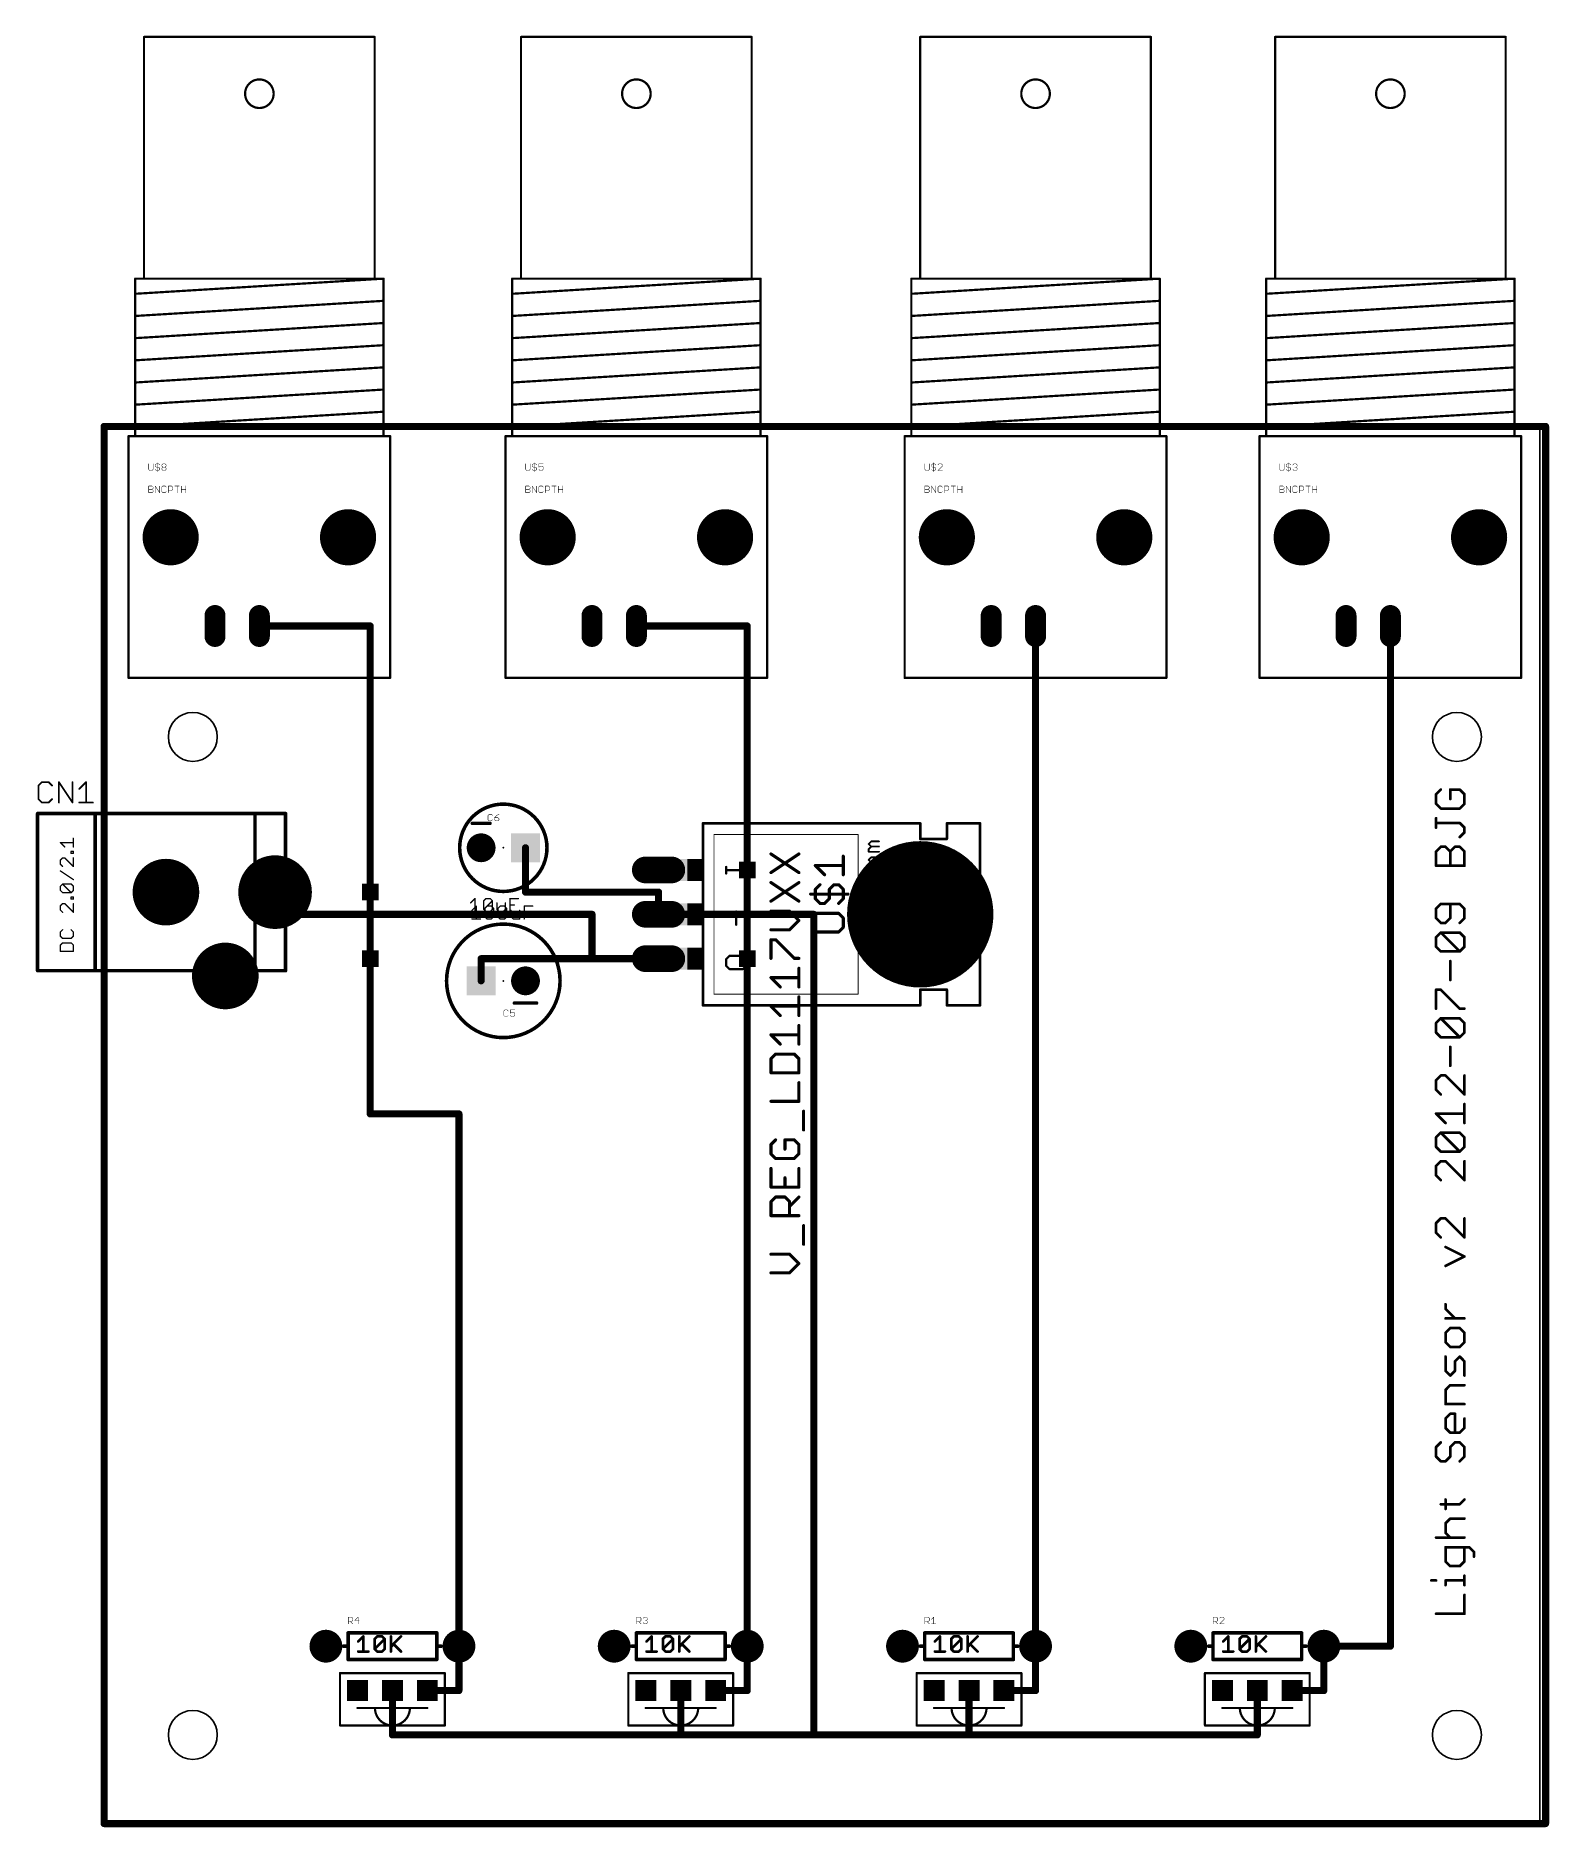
# Model space of a CAD drawing. Extents: x -4 to 83, y 0 to 102.
import ezdxf

# ---------------------------------------------------------------- set-up
doc = ezdxf.new("R2010")
doc.units = 0
for name, color, linetype in [('1', 14, 'CONTINUOUS'), ('16', 174, 'CONTINUOUS'), ('17', 94, 'CONTINUOUS'), ('18', 94, 'CONTINUOUS'), ('20', 178, 'CONTINUOUS'), ('21', 251, 'CONTINUOUS'), ('23', 178, 'CONTINUOUS'), ('25', 251, 'CONTINUOUS'), ('27', 251, 'CONTINUOUS'), ('42', 174, 'CONTINUOUS'), ('43', 94, 'CONTINUOUS'), ('51', 251, 'CONTINUOUS')]:
    doc.layers.add(name, color=color, linetype=linetype)

# ---------------------------------------------------------------- blocks, each defined once
blk = doc.blocks.new('SQUAREP')
blk.add_solid([(-0.5, -0.5), (0.5, -0.5), (-0.5, 0.5), (0.5, 0.5)])
blk = doc.blocks.new('ROUNDP')
at = {"const_width": 0.5}
blk.add_lwpolyline([(0, -0.25, 1), (0, 0.25, 1), (0, -0.25)], format="xyb", dxfattribs=at)
blk = doc.blocks.new('RECT')
blk.add_solid([(-0.5, -0.5), (0.5, -0.5), (-0.5, 0.5), (0.5, 0.5)])
blk = doc.blocks.new('LONGP100')
at = {"const_width": 1}
blk.add_lwpolyline([(-0.5, 0), (0.5, 0)], dxfattribs=at)
at = {"const_width": 0.5}
for points in [[(-0.5, 0.25, 1), (-0.5, -0.25)], [(0.5, -0.25, 1), (0.5, 0.25)]]:
    blk.add_lwpolyline(points, format="xyb", dxfattribs=at)
blk = doc.blocks.new('SQUAREV')
blk.add_solid([(-0.5, -0.5), (0.5, -0.5), (-0.5, 0.5), (0.5, 0.5)])

msp = doc.modelspace()

# ---------------------------------------------------------------- linework, layer by layer
at = {"layer": '1', "const_width": 0.4064}
for points in [[(15.24, 68.58), (8.89, 68.58)], [(15.24, 53.34), (15.24, 68.58)], [(36.83, 68.58), (30.48, 68.58)], [(36.83, 54.61), (36.83, 68.58)], [(53.34, 10.16), (53.34, 68.58)], [(73.66, 10.16), (73.66, 68.58)], [(24.13, 53.34), (24.13, 55.88)], [(9.79, 52.07), (9.79, 53.34)], [(31.75, 53.34), (24.13, 53.34)], [(31.75, 52.07), (31.75, 53.34)], [(9.79, 52.07), (27.94, 52.07)], [(27.94, 52.07), (27.94, 49.53)], [(40.64, 52.07), (31.75, 52.07)], [(40.64, 5.08), (40.64, 52.07)], [(15.24, 40.64), (15.24, 49.53)], [(21.59, 49.53), (21.59, 48.26)], [(31.75, 49.53), (21.59, 49.53)], [(27.94, 49.53), (31.75, 49.53)], [(36.83, 10.16), (36.83, 49.53)], [(20.32, 40.64), (15.24, 40.64)], [(20.32, 10.16), (20.32, 40.64)], [(20.32, 7.62), (20.32, 10.16)], [(36.83, 7.62), (36.83, 10.16)], [(53.34, 7.62), (53.34, 10.16)], [(69.85, 7.62), (69.85, 10.16)], [(69.85, 10.16), (73.66, 10.16)], [(16.51, 5.08), (16.51, 7.62)], [(18.51, 7.62), (20.32, 7.62)], [(33.02, 5.08), (33.02, 7.62)], [(35.02, 7.62), (36.83, 7.62)], [(49.53, 5.08), (49.53, 7.62)], [(51.53, 7.62), (53.34, 7.62)], [(66.04, 5.08), (66.04, 7.62)], [(68.04, 7.62), (69.85, 7.62)], [(16.51, 5.08), (33.02, 5.08)], [(33.02, 5.08), (40.64, 5.08)], [(40.64, 5.08), (49.53, 5.08)], [(49.53, 5.08), (66.04, 5.08)]]:
    msp.add_lwpolyline(points, dxfattribs=at)
at = {"layer": '1', "const_width": 0.2032}
for points in [[(8.89, 68.6816, 1), (8.89, 68.4784)], [(15.3416, 68.58, 1), (15.1384, 68.58)], [(15.24, 68.4784, 1), (15.24, 68.6816)], [(30.48, 68.6816, 1), (30.48, 68.4784)], [(36.9316, 68.58, 1), (36.7284, 68.58)], [(36.83, 68.4784, 1), (36.83, 68.6816)], [(53.4416, 68.58, 1), (53.2384, 68.58)], [(73.7616, 68.58, 1), (73.5584, 68.58)], [(24.2316, 55.88, 1), (24.0284, 55.88)], [(36.7284, 54.61, 1), (36.9316, 54.61)], [(9.8916, 53.34, 1), (9.6884, 53.34)], [(15.1384, 53.34, 1), (15.3416, 53.34)], [(24.13, 53.4416, 1), (24.13, 53.2384)], [(24.0284, 53.34, 1), (24.2316, 53.34)], [(31.8516, 53.34, 1), (31.6484, 53.34)], [(31.75, 53.2384, 1), (31.75, 53.4416)], [(9.79, 52.1716, 1), (9.79, 51.9684)], [(9.6884, 52.07, 1), (9.8916, 52.07)], [(28.0416, 52.07, 1), (27.8384, 52.07)], [(27.94, 51.9684, 1), (27.94, 52.1716)], [(31.75, 52.1716, 1), (31.75, 51.9684)], [(31.6484, 52.07, 1), (31.8516, 52.07)], [(40.7416, 52.07, 1), (40.5384, 52.07)], [(40.64, 51.9684, 1), (40.64, 52.1716)], [(15.3416, 49.53, 1), (15.1384, 49.53)], [(21.6916, 49.53, 1), (21.4884, 49.53)], [(21.59, 49.6316, 1), (21.59, 49.4284)], [(27.94, 49.6316, 1), (27.94, 49.4284)], [(27.8384, 49.53, 1), (28.0416, 49.53)], [(31.75, 49.4284, 1), (31.75, 49.6316)], [(31.75, 49.4284, 1), (31.75, 49.6316)], [(36.9316, 49.53, 1), (36.7284, 49.53)], [(21.4884, 48.26, 1), (21.6916, 48.26)], [(15.24, 40.7416, 1), (15.24, 40.5384)], [(15.1384, 40.64, 1), (15.3416, 40.64)], [(20.4216, 40.64, 1), (20.2184, 40.64)], [(20.32, 40.5384, 1), (20.32, 40.7416)], [(20.4216, 10.16, 1), (20.2184, 10.16)], [(20.2184, 10.16, 1), (20.4216, 10.16)], [(36.9316, 10.16, 1), (36.7284, 10.16)], [(36.7284, 10.16, 1), (36.9316, 10.16)], [(53.4416, 10.16, 1), (53.2384, 10.16)], [(53.2384, 10.16, 1), (53.4416, 10.16)], [(69.9516, 10.16, 1), (69.7484, 10.16)], [(69.85, 10.2616, 1), (69.85, 10.0584)], [(73.5584, 10.16, 1), (73.7616, 10.16)], [(73.66, 10.0584, 1), (73.66, 10.2616)], [(16.6116, 7.62, 1), (16.4084, 7.62)], [(18.51, 7.7216, 1), (18.51, 7.5184)], [(20.2184, 7.62, 1), (20.4216, 7.62)], [(20.32, 7.5184, 1), (20.32, 7.7216)], [(33.1216, 7.62, 1), (32.9184, 7.62)], [(35.02, 7.7216, 1), (35.02, 7.5184)], [(36.7284, 7.62, 1), (36.9316, 7.62)], [(36.83, 7.5184, 1), (36.83, 7.7216)], [(49.6316, 7.62, 1), (49.4284, 7.62)], [(51.53, 7.7216, 1), (51.53, 7.5184)], [(53.2384, 7.62, 1), (53.4416, 7.62)], [(53.34, 7.5184, 1), (53.34, 7.7216)], [(66.1416, 7.62, 1), (65.9384, 7.62)], [(68.04, 7.7216, 1), (68.04, 7.5184)], [(69.7484, 7.62, 1), (69.9516, 7.62)], [(69.85, 7.5184, 1), (69.85, 7.7216)], [(16.51, 5.1816, 1), (16.51, 4.9784)], [(16.4084, 5.08, 1), (16.6116, 5.08)], [(33.02, 5.1816, 1), (33.02, 4.9784)], [(32.9184, 5.08, 1), (33.1216, 5.08)], [(33.02, 4.9784, 1), (33.02, 5.1816)], [(40.64, 5.1816, 1), (40.64, 4.9784)], [(40.5384, 5.08, 1), (40.7416, 5.08)], [(40.64, 4.9784, 1), (40.64, 5.1816)], [(49.53, 5.1816, 1), (49.53, 4.9784)], [(49.4284, 5.08, 1), (49.6316, 5.08)], [(49.53, 4.9784, 1), (49.53, 5.1816)], [(65.9384, 5.08, 1), (66.1416, 5.08)], [(66.04, 4.9784, 1), (66.04, 5.1816)]]:
    msp.add_lwpolyline(points, format="xyb", dxfattribs=at)
at = {"layer": '16', "const_width": 0.4064}
for points in [[(0, 80.01), (0, 0)], [(82.55, 80.01), (0, 80.01)], [(82.55, 0), (82.55, 80.01)], [(36.83, 49.53), (36.83, 54.61)], [(15.24, 49.53), (15.24, 53.34)], [(0, 0), (82.55, 0)]]:
    msp.add_lwpolyline(points, dxfattribs=at)
at = {"layer": '16', "const_width": 0.2032}
for points in [[(0.1016, 80.01, 1), (-0.1016, 80.01)], [(0, 80.1116, 1), (0, 79.9084)], [(82.6516, 80.01, 1), (82.4484, 80.01)], [(82.55, 79.9084, 1), (82.55, 80.1116)], [(36.9316, 54.61, 1), (36.7284, 54.61)], [(15.3416, 53.34, 1), (15.1384, 53.34)], [(15.1384, 49.53, 1), (15.3416, 49.53)], [(36.7284, 49.53, 1), (36.9316, 49.53)], [(0, 0.1016, 1), (0, -0.1016)], [(-0.1016, 0, 1), (0.1016, 0)], [(82.4484, 0, 1), (82.6516, 0)], [(82.55, -0.1016, 1), (82.55, 0.1016)]]:
    msp.add_lwpolyline(points, format="xyb", dxfattribs=at)
at = {"layer": '20'}
for p, q in [((82.22, 80), (0, 80)), ((0, 80), (0, 0)), ((82.22, 0), (82.22, 80)), ((0, 0), (82.22, 0))]:
    msp.add_line(p, q, dxfattribs=at)
for centre, radius in [((5.08, 62.23), 1.4), ((77.47, 62.23), 1.4), ((46.736, 52.07), 1.651), ((5.08, 5.08), 1.4), ((77.47, 5.08), 1.4)]:
    msp.add_circle(centre, radius, dxfattribs=at)
at = {"layer": '21'}
for points, const_width in [([(1.397, 79.483, 1), (1.397, 79.4194)], 0.0635), ([(1.4287, 79.4512, 1), (1.3653, 79.4512)], 0.0635), ([(16.4147, 79.4512, 1), (16.3513, 79.4512)], 0.0635), ([(16.383, 79.4194, 1), (16.383, 79.483)], 0.0635), ([(22.987, 79.483, 1), (22.987, 79.4194)], 0.0635), ([(23.0188, 79.4512, 1), (22.9553, 79.4512)], 0.0635), ([(38.0048, 79.4512, 1), (37.9412, 79.4512)], 0.0635), ([(37.973, 79.4194, 1), (37.973, 79.483)], 0.0635), ([(45.847, 79.483, 1), (45.847, 79.4194)], 0.0635), ([(45.8788, 79.4512, 1), (45.8152, 79.4512)], 0.0635), ([(60.8648, 79.4512, 1), (60.8013, 79.4512)], 0.0635), ([(60.833, 79.4194, 1), (60.833, 79.483)], 0.0635), ([(66.167, 79.483, 1), (66.167, 79.4194)], 0.0635), ([(66.1988, 79.4512, 1), (66.1352, 79.4512)], 0.0635), ([(81.1848, 79.4512, 1), (81.1213, 79.4512)], 0.0635), ([(81.153, 79.4194, 1), (81.153, 79.483)], 0.0635), ([(1.397, 65.6399, 1), (1.397, 65.5764)], 0.0635), ([(16.383, 65.5764, 1), (16.383, 65.6399)], 0.0635), ([(22.987, 65.6399, 1), (22.987, 65.5764)], 0.0635), ([(37.973, 65.5764, 1), (37.973, 65.6399)], 0.0635), ([(45.847, 65.6399, 1), (45.847, 65.5764)], 0.0635), ([(60.833, 65.5764, 1), (60.833, 65.6399)], 0.0635), ([(66.167, 65.6399, 1), (66.167, 65.5764)], 0.0635), ([(81.153, 65.5764, 1), (81.153, 65.6399)], 0.0635), ([(1.3653, 65.6082, 1), (1.4287, 65.6082)], 0.0635), ([(16.3513, 65.6082, 1), (16.4147, 65.6082)], 0.0635), ([(22.9553, 65.6082, 1), (23.0188, 65.6082)], 0.0635), ([(37.9412, 65.6082, 1), (38.0048, 65.6082)], 0.0635), ([(45.8152, 65.6082, 1), (45.8788, 65.6082)], 0.0635), ([(60.8013, 65.6082, 1), (60.8648, 65.6082)], 0.0635), ([(66.1352, 65.6082, 1), (66.1988, 65.6082)], 0.0635), ([(81.1213, 65.6082, 1), (81.1848, 65.6082)], 0.0635), ([(22.86, 53.38, 1), (22.86, 58.38, 1), (22.86, 53.38)], 0.2032), ([(76.313, 58.9408, 1), (76.2368, 58.9408)], 0.0762), ([(76.248, 58.9677, 1), (76.3018, 58.9139)], 0.0762), ([(76.3018, 58.4254, 1), (76.248, 58.3716)], 0.0762), ([(76.5729, 59.1851, 1), (76.5191, 59.2389)], 0.0762), ([(77.0884, 59.2501, 1), (77.0884, 59.1739)], 0.0762), ([(77.1265, 59.212, 1), (77.0503, 59.212)], 0.0762), ([(77.0503, 58.6697, 1), (77.1265, 58.6697)], 0.0762), ([(77.6576, 59.2389, 1), (77.6038, 59.1851)], 0.0762), ([(77.6307, 59.1739, 1), (77.6307, 59.2501)], 0.0762), ([(77.9399, 58.9408, 1), (77.8637, 58.9408)], 0.0762), ([(77.8749, 58.9139, 1), (77.9287, 58.9677)], 0.0762), ([(77.9287, 58.3716, 1), (77.8749, 58.4254)], 0.0762), ([(-0.51, 57.8908, 1), (-0.51, 57.7892)], 0.1016), ([(-0.4592, 57.84, 1), (-0.5608, 57.84)], 0.1016), ([(10.4408, 57.84, 1), (10.3392, 57.84)], 0.1016), ([(10.39, 57.7892, 1), (10.39, 57.8908)], 0.1016), ([(76.2368, 58.3985, 1), (76.313, 58.3985)], 0.0762), ([(76.313, 57.5749, 1), (76.2368, 57.5749)], 0.0762), ([(76.546, 58.1655, 1), (76.546, 58.0893)], 0.0762), ([(76.5191, 58.1005, 1), (76.5729, 58.1543)], 0.0762), ([(77.6038, 58.1543, 1), (77.6576, 58.1005)], 0.0762), ([(77.6307, 58.0893, 1), (77.6307, 58.1655)], 0.0762), ([(77.8637, 58.3985, 1), (77.9399, 58.3985)], 0.0762), ([(21.082, 57.3278, 1), (21.082, 57.2262)], 0.1016), ([(22.098, 57.2262, 1), (22.098, 57.3278)], 0.1016), ([(34.3281, 57.277, 1), (34.2519, 57.277)], 0.0762), ([(34.29, 57.3151, 1), (34.29, 57.2389)], 0.0762), ([(34.9377, 56.642, 1), (34.9123, 56.642)], 0.0254), ([(34.925, 56.6547, 1), (34.925, 56.6293)], 0.0254), ([(43.1927, 56.642, 1), (43.1673, 56.642)], 0.0254), ([(43.18, 56.6293, 1), (43.18, 56.6547)], 0.0254), ([(46.7741, 57.277, 1), (46.6979, 57.277)], 0.0762), ([(46.736, 56.4261, 1), (46.736, 56.3499)], 0.0762), ([(46.6979, 56.388, 1), (46.7741, 56.388)], 0.0762), ([(46.736, 57.2389, 1), (46.736, 57.3151)], 0.0762), ([(48.2981, 57.277, 1), (48.2219, 57.277)], 0.0762), ([(48.26, 57.3151, 1), (48.26, 57.2389)], 0.0762), ([(48.2219, 56.388, 1), (48.2981, 56.388)], 0.0762), ([(48.26, 56.3499, 1), (48.26, 56.4261)], 0.0762), ([(50.2031, 57.277, 1), (50.1269, 57.277)], 0.0762), ([(50.165, 57.2389, 1), (50.165, 57.3151)], 0.0762), ([(76.2749, 57.3418, 1), (76.2749, 57.2656)], 0.0762), ([(76.2368, 57.0326, 1), (76.313, 57.0326)], 0.0762), ([(77.6576, 57.3306, 1), (77.6038, 57.2768)], 0.0762), ([(77.6038, 56.5172, 1), (77.6576, 56.4634)], 0.0762), ([(77.6307, 57.2656, 1), (77.6307, 57.3418)], 0.0762), ([(77.9399, 57.0326, 1), (77.8637, 57.0326)], 0.0762), ([(77.8637, 56.7614, 1), (77.9399, 56.7614)], 0.0762), ([(77.8749, 57.0057, 1), (77.9287, 57.0595)], 0.0762), ([(77.9287, 56.7345, 1), (77.8749, 56.7883)], 0.0762), ([(10.3392, 55.94, 1), (10.4408, 55.94)], 0.1016), ([(43.7987, 56.1163, 1), (43.7627, 56.0803)], 0.0508), ([(43.7627, 56.1163, 1), (43.7987, 56.0803)], 0.0508), ([(43.7627, 55.8197, 1), (43.7987, 55.7837)], 0.0508), ([(43.8061, 55.8017, 1), (43.7553, 55.8017)], 0.0508), ([(43.7807, 55.6789, 1), (43.7807, 55.6281)], 0.0508), ([(43.7553, 55.6535, 1), (43.8061, 55.6535)], 0.0508), ([(43.929, 56.272, 1), (43.929, 56.2212)], 0.0508), ([(43.929, 55.9754, 1), (43.929, 55.9246)], 0.0508), ([(43.947, 56.2286, 1), (43.911, 56.2646)], 0.0508), ([(43.947, 55.932, 1), (43.911, 55.968)], 0.0508), ([(43.911, 55.932, 1), (43.947, 55.968)], 0.0508), ([(44.3738, 56.2212, 1), (44.3738, 56.272)], 0.0508), ([(44.3738, 55.9246, 1), (44.3738, 55.9754)], 0.0508), ([(44.3738, 55.6281, 1), (44.3738, 55.6789)], 0.0508), ([(76.313, 55.6666, 1), (76.2368, 55.6666)], 0.0762), ([(76.248, 55.6935, 1), (76.3018, 55.6397)], 0.0762), ([(76.546, 55.9759, 1), (76.546, 55.8997)], 0.0762), ([(76.5729, 55.9109, 1), (76.5191, 55.9647)], 0.0762), ([(76.8441, 55.9647, 1), (76.7903, 55.9109)], 0.0762), ([(76.8172, 55.8997, 1), (76.8172, 55.9759)], 0.0762), ([(77.1265, 55.6666, 1), (77.0503, 55.6666)], 0.0762), ([(77.0615, 55.6935, 1), (77.1153, 55.6397)], 0.0762), ([(77.0615, 55.6397, 1), (77.1153, 55.6935)], 0.0762), ([(77.3595, 55.9759, 1), (77.3595, 55.8997)], 0.0762), ([(77.3864, 55.9109, 1), (77.3326, 55.9647)], 0.0762), ([(77.6576, 55.9647, 1), (77.6038, 55.9109)], 0.0762), ([(77.6307, 55.8997, 1), (77.6307, 55.9759)], 0.0762), ([(77.9399, 55.6666, 1), (77.8637, 55.6666)], 0.0762), ([(77.8749, 55.6397, 1), (77.9287, 55.6935)], 0.0762), ([(43.6324, 54.4478, 1), (43.6324, 54.397)], 0.0508), ([(43.6504, 54.4044, 1), (43.6144, 54.4404)], 0.0508), ([(43.7987, 55.2042, 1), (43.7627, 55.1682)], 0.0508), ([(43.7627, 55.2042, 1), (43.7987, 55.1682)], 0.0508), ([(43.7627, 54.9076, 1), (43.7987, 54.8716)], 0.0508), ([(43.7987, 54.4404, 1), (43.7627, 54.4044)], 0.0508), ([(43.8061, 54.8896, 1), (43.7553, 54.8896)], 0.0508), ([(43.7807, 54.7668, 1), (43.7807, 54.716)], 0.0508), ([(43.7553, 54.7414, 1), (43.8061, 54.7414)], 0.0508), ([(43.7807, 54.397, 1), (43.7807, 54.4478)], 0.0508), ([(43.929, 55.3599, 1), (43.929, 55.3091)], 0.0508), ([(43.929, 55.0633, 1), (43.929, 55.0125)], 0.0508), ([(43.947, 55.3165, 1), (43.911, 55.3525)], 0.0508), ([(43.947, 55.0199, 1), (43.911, 55.0559)], 0.0508), ([(43.911, 55.0199, 1), (43.947, 55.0559)], 0.0508), ([(44.3992, 54.4224, 1), (44.3484, 54.4224)], 0.0508), ([(44.3738, 55.3091, 1), (44.3738, 55.3599)], 0.0508), ([(44.3738, 55.0125, 1), (44.3738, 55.0633)], 0.0508), ([(44.3738, 54.716, 1), (44.3738, 54.7668)], 0.0508), ([(76.2749, 54.8913, 1), (76.2749, 54.8151)], 0.0762), ([(76.2368, 54.8532, 1), (76.313, 54.8532)], 0.0762), ([(77.0503, 54.8532, 1), (77.1265, 54.8532)], 0.0762), ([(77.8637, 54.8532, 1), (77.9399, 54.8532)], 0.0762), ([(77.9018, 54.8151, 1), (77.9018, 54.8913)], 0.0762), ([(43.4661, 54.2921, 1), (43.5021, 54.2561)], 0.0508), ([(43.5021, 53.9955, 1), (43.4661, 53.9595)], 0.0508), ([(43.5095, 54.2741, 1), (43.4587, 54.2741)], 0.0508), ([(43.4587, 53.9775, 1), (43.5095, 53.9775)], 0.0508), ([(43.6144, 53.8113, 1), (43.6504, 53.8473)], 0.0508), ([(44.2256, 53.5432, 1), (44.2256, 53.4924)], 0.0508), ([(44.251, 53.5178, 1), (44.2002, 53.5178)], 0.0508), ([(44.2256, 53.3949, 1), (44.2256, 53.3441)], 0.0508), ([(44.2002, 53.3695, 1), (44.251, 53.3695)], 0.0508), ([(44.3918, 53.5358, 1), (44.3558, 53.4998)], 0.0508), ([(44.3484, 53.8293, 1), (44.3992, 53.8293)], 0.0508), ([(44.3992, 53.5178, 1), (44.3484, 53.5178)], 0.0508), ([(44.3484, 53.3695, 1), (44.3992, 53.3695)], 0.0508), ([(44.3558, 53.8113, 1), (44.3918, 53.8473)], 0.0508), ([(44.3738, 53.4924, 1), (44.3738, 53.5432)], 0.0508), ([(44.3738, 53.3441, 1), (44.3738, 53.3949)], 0.0508), ([(46.736, 50.2666, 1), (46.736, 53.8734, 1), (46.736, 50.2666)], 0.1524), ([(43.5095, 52.9023, 1), (43.4587, 52.9023)], 0.0508), ([(43.4841, 52.3346, 1), (43.4841, 52.2838)], 0.0508), ([(43.4587, 52.3092, 1), (43.5095, 52.3092)], 0.0508), ([(43.7627, 52.772, 1), (43.7987, 52.736)], 0.0508), ([(43.8061, 52.754, 1), (43.7553, 52.754)], 0.0508), ([(43.8034, 52.6171, 1), (43.758, 52.5943)], 0.0508), ([(43.7553, 52.6057, 1), (43.8061, 52.6057)], 0.0508), ([(43.929, 52.9277, 1), (43.929, 52.8769)], 0.0508), ([(43.9063, 52.2978, 1), (43.9517, 52.3206)], 0.0508), ([(43.947, 52.8843, 1), (43.911, 52.9203)], 0.0508), ([(43.929, 52.2838, 1), (43.929, 52.3346)], 0.0508), ([(44.2436, 52.9203, 1), (44.2076, 52.8843)], 0.0508), ([(44.2076, 52.3272, 1), (44.2436, 52.2912)], 0.0508), ([(44.2256, 52.8769, 1), (44.2256, 52.9277)], 0.0508), ([(44.3992, 52.754, 1), (44.3484, 52.754)], 0.0508), ([(44.3484, 52.4574, 1), (44.3992, 52.4574)], 0.0508), ([(44.3558, 52.736, 1), (44.3918, 52.772)], 0.0508), ([(44.3918, 52.4394, 1), (44.3558, 52.4754)], 0.0508), ([(44.6523, 53.2033, 1), (44.6883, 53.2393)], 0.0508), ([(76.313, 52.3924, 1), (76.2368, 52.3924)], 0.0762), ([(76.248, 52.4193, 1), (76.3018, 52.3655)], 0.0762), ([(76.546, 52.7017, 1), (76.546, 52.6255)], 0.0762), ([(76.5729, 52.6367, 1), (76.5191, 52.6905)], 0.0762), ([(77.1265, 52.6636, 1), (77.0503, 52.6636)], 0.0762), ([(77.6576, 52.6905, 1), (77.6038, 52.6367)], 0.0762), ([(77.6307, 52.6255, 1), (77.6307, 52.7017)], 0.0762), ([(77.9399, 52.3924, 1), (77.8637, 52.3924)], 0.0762), ([(77.8749, 52.3655, 1), (77.9287, 52.4193)], 0.0762), ([(22.86, 45.01, 1), (22.86, 51.51, 1), (22.86, 45.01)], 0.2032), ([(43.5021, 51.7116, 1), (43.4661, 51.6756)], 0.0508), ([(43.4841, 51.719, 1), (43.4841, 51.6682)], 0.0508), ([(43.7627, 51.3791, 1), (43.7987, 51.4151)], 0.0508), ([(44.3992, 51.9902, 1), (44.3484, 51.9902)], 0.0508), ([(44.3484, 51.3971, 1), (44.3992, 51.3971)], 0.0508), ([(44.3738, 51.6682, 1), (44.3738, 51.719)], 0.0508), ([(76.2368, 51.8501, 1), (76.313, 51.8501)], 0.0762), ([(76.3018, 51.877, 1), (76.248, 51.8232)], 0.0762), ([(76.546, 51.6171, 1), (76.546, 51.5409)], 0.0762), ([(76.5191, 51.5521, 1), (76.5729, 51.6059)], 0.0762), ([(76.7903, 51.6059, 1), (76.8441, 51.5521)], 0.0762), ([(76.8172, 51.5409, 1), (76.8172, 51.6171)], 0.0762), ([(77.0503, 51.8501, 1), (77.1265, 51.8501)], 0.0762), ([(77.1153, 51.8232, 1), (77.0615, 51.877)], 0.0762), ([(77.6038, 51.6059, 1), (77.6576, 51.5521)], 0.0762), ([(77.8637, 51.8501, 1), (77.9399, 51.8501)], 0.0762), ([(77.9287, 51.8232, 1), (77.8749, 51.877)], 0.0762), ([(10.4408, 50.94, 1), (10.3392, 50.94)], 0.1016), ([(43.5021, 50.7995, 1), (43.4661, 50.7635)], 0.0508), ([(43.4661, 50.7995, 1), (43.5021, 50.7635)], 0.0508), ([(43.7807, 51.1035, 1), (43.7807, 51.0527)], 0.0508), ([(43.7807, 50.5104, 1), (43.7807, 50.4596)], 0.0508), ([(43.7987, 51.0601, 1), (43.7627, 51.0961)], 0.0508), ([(43.7627, 50.467, 1), (43.7987, 50.503)], 0.0508), ([(43.9544, 51.0781, 1), (43.9036, 51.0781)], 0.0508), ([(43.9036, 50.485, 1), (43.9544, 50.485)], 0.0508), ([(44.3738, 51.0527, 1), (44.3738, 51.1035)], 0.0508), ([(44.3738, 50.4596, 1), (44.3738, 50.5104)], 0.0508), ([(76.313, 50.7553, 1), (76.2368, 50.7553)], 0.0762), ([(76.248, 50.7822, 1), (76.3018, 50.7284)], 0.0762), ([(76.3018, 50.2399, 1), (76.248, 50.1861)], 0.0762), ([(76.546, 51.0646, 1), (76.546, 50.9884)], 0.0762), ([(76.5729, 51.0534, 1), (76.5191, 50.9996)], 0.0762), ([(76.5729, 50.9996, 1), (76.5191, 51.0534)], 0.0762), ([(77.6576, 51.0534, 1), (77.6038, 50.9996)], 0.0762), ([(77.6307, 50.9884, 1), (77.6307, 51.0646)], 0.0762), ([(77.9399, 50.7553, 1), (77.8637, 50.7553)], 0.0762), ([(77.8749, 50.7284, 1), (77.9287, 50.7822)], 0.0762), ([(77.9287, 50.1861, 1), (77.8749, 50.2399)], 0.0762), ([(76.2368, 50.213, 1), (76.313, 50.213)], 0.0762), ([(76.546, 49.98, 1), (76.546, 49.9038)], 0.0762), ([(76.5191, 49.915, 1), (76.5729, 49.9688)], 0.0762), ([(77.1265, 49.3894, 1), (77.0503, 49.3894)], 0.0762), ([(77.6038, 49.9688, 1), (77.6576, 49.915)], 0.0762), ([(77.6038, 49.915, 1), (77.6576, 49.9688)], 0.0762), ([(77.6307, 49.9038, 1), (77.6307, 49.98)], 0.0762), ([(77.8637, 50.213, 1), (77.9399, 50.213)], 0.0762), ([(-0.51, 48.8908, 1), (-0.51, 48.7892)], 0.1016), ([(-0.5608, 48.84, 1), (-0.4592, 48.84)], 0.1016), ([(4.59, 48.7892, 1), (4.59, 48.8908)], 0.1016), ([(9.29, 48.8908, 1), (9.29, 48.7892)], 0.1016), ([(10.3392, 48.84, 1), (10.4408, 48.84)], 0.1016), ([(10.39, 48.7892, 1), (10.39, 48.8908)], 0.1016), ([(77.0503, 48.3048, 1), (77.1265, 48.3048)], 0.0762), ([(34.925, 47.5107, 1), (34.925, 47.4853)], 0.0254), ([(34.9123, 47.498, 1), (34.9377, 47.498)], 0.0254), ([(43.1673, 47.498, 1), (43.1927, 47.498)], 0.0254), ([(43.18, 47.4853, 1), (43.18, 47.5107)], 0.0254), ([(46.7741, 47.752, 1), (46.6979, 47.752)], 0.0762), ([(46.736, 47.7901, 1), (46.736, 47.7139)], 0.0762), ([(48.2981, 47.752, 1), (48.2219, 47.752)], 0.0762), ([(48.26, 47.7139, 1), (48.26, 47.7901)], 0.0762), ([(76.313, 47.7523, 1), (76.2368, 47.7523)], 0.0762), ([(76.2749, 47.7904, 1), (76.2749, 47.7142)], 0.0762), ([(76.5729, 47.7792, 1), (76.5191, 47.7254)], 0.0762), ([(76.546, 47.7142, 1), (76.546, 47.7904)], 0.0762), ([(23.495, 47.0408, 1), (23.495, 46.9392)], 0.1016), ([(24.765, 46.9392, 1), (24.765, 47.0408)], 0.1016), ([(34.29, 46.9011, 1), (34.29, 46.8249)], 0.0762), ([(34.2519, 46.863, 1), (34.3281, 46.863)], 0.0762), ([(46.6979, 46.863, 1), (46.7741, 46.863)], 0.0762), ([(46.736, 46.8249, 1), (46.736, 46.9011)], 0.0762), ([(48.26, 46.9011, 1), (48.26, 46.8249)], 0.0762), ([(48.2219, 46.863, 1), (48.2981, 46.863)], 0.0762), ([(50.1269, 46.863, 1), (50.2031, 46.863)], 0.0762), ([(50.165, 46.8249, 1), (50.165, 46.9011)], 0.0762), ([(76.2368, 46.6677, 1), (76.313, 46.6677)], 0.0762), ([(76.546, 46.1533, 1), (76.546, 46.0771)], 0.0762), ([(76.5729, 46.1421, 1), (76.5191, 46.0883)], 0.0762), ([(76.5729, 46.0883, 1), (76.5191, 46.1421)], 0.0762), ([(77.6307, 46.7058, 1), (77.6307, 46.6296)], 0.0762), ([(77.6576, 46.1421, 1), (77.6038, 46.0883)], 0.0762), ([(77.6038, 46.6408, 1), (77.6576, 46.6946)], 0.0762), ([(77.6307, 46.0771, 1), (77.6307, 46.1533)], 0.0762), ([(77.9018, 46.6296, 1), (77.9018, 46.7058)], 0.0762), ([(76.313, 45.844, 1), (76.2368, 45.844)], 0.0762), ([(76.2368, 45.3017, 1), (76.313, 45.3017)], 0.0762), ([(76.248, 45.8709, 1), (76.3018, 45.8171)], 0.0762), ([(76.3018, 45.3286, 1), (76.248, 45.2748)], 0.0762), ([(77.9399, 45.844, 1), (77.8637, 45.844)], 0.0762), ([(77.8637, 45.3017, 1), (77.9399, 45.3017)], 0.0762), ([(77.8749, 45.8171, 1), (77.9287, 45.8709)], 0.0762), ([(77.9287, 45.2748, 1), (77.8749, 45.3286)], 0.0762), ([(76.546, 45.0687, 1), (76.546, 44.9925)], 0.0762), ([(76.5191, 45.0037, 1), (76.5729, 45.0575)], 0.0762), ([(77.1265, 44.4781, 1), (77.0503, 44.4781)], 0.0762), ([(77.6038, 45.0575, 1), (77.6576, 45.0037)], 0.0762), ([(77.6038, 45.0037, 1), (77.6576, 45.0575)], 0.0762), ([(77.6307, 44.9925, 1), (77.6307, 45.0687)], 0.0762), ([(77.0503, 43.3935, 1), (77.1265, 43.3935)], 0.0762), ([(76.313, 42.5698, 1), (76.2368, 42.5698)], 0.0762), ([(76.2368, 42.0275, 1), (76.313, 42.0275)], 0.0762), ([(76.248, 42.5967, 1), (76.3018, 42.5429)], 0.0762), ([(76.3018, 42.0544, 1), (76.248, 42.0006)], 0.0762), ([(76.546, 42.8791, 1), (76.546, 42.8029)], 0.0762), ([(76.5729, 42.8141, 1), (76.5191, 42.8679)], 0.0762), ([(76.8441, 42.8679, 1), (76.7903, 42.8141)], 0.0762), ([(76.8172, 42.8029, 1), (76.8172, 42.8791)], 0.0762), ([(77.9399, 42.841, 1), (77.8637, 42.841)], 0.0762), ([(76.5191, 41.7295, 1), (76.5729, 41.7833)], 0.0762), ([(77.8637, 41.7564, 1), (77.9399, 41.7564)], 0.0762), ([(77.9399, 41.2039, 1), (77.8637, 41.2039)], 0.0762), ([(77.8749, 41.7295, 1), (77.9287, 41.7833)], 0.0762), ([(76.2749, 40.6997, 1), (76.2749, 40.6235)], 0.0762), ([(76.3018, 40.6885, 1), (76.248, 40.6347)], 0.0762), ([(76.7903, 40.0924, 1), (76.8441, 40.1462)], 0.0762), ([(77.8637, 40.1193, 1), (77.9399, 40.1193)], 0.0762), ([(77.9018, 40.6235, 1), (77.9018, 40.6997)], 0.0762), ([(76.313, 39.2956, 1), (76.2368, 39.2956)], 0.0762), ([(76.248, 39.3225, 1), (76.3018, 39.2687)], 0.0762), ([(76.546, 39.6049, 1), (76.546, 39.5287)], 0.0762), ([(76.5729, 39.5937, 1), (76.5191, 39.5399)], 0.0762), ([(76.5729, 39.5399, 1), (76.5191, 39.5937)], 0.0762), ([(77.6576, 39.5937, 1), (77.6038, 39.5399)], 0.0762), ([(77.6307, 39.5287, 1), (77.6307, 39.6049)], 0.0762), ([(77.9399, 39.2956, 1), (77.8637, 39.2956)], 0.0762), ([(77.8749, 39.2687, 1), (77.9287, 39.3225)], 0.0762), ([(76.2368, 38.7533, 1), (76.313, 38.7533)], 0.0762), ([(76.3018, 38.7802, 1), (76.248, 38.7264)], 0.0762), ([(76.546, 38.5203, 1), (76.546, 38.4441)], 0.0762), ([(76.546, 37.9678, 1), (76.546, 37.8916)], 0.0762), ([(76.5191, 38.4553, 1), (76.5729, 38.5091)], 0.0762), ([(76.5729, 37.9028, 1), (76.5191, 37.9566)], 0.0762), ([(76.8441, 37.9566, 1), (76.7903, 37.9028)], 0.0762), ([(76.8172, 37.8916, 1), (76.8172, 37.9678)], 0.0762), ([(77.6038, 38.5091, 1), (77.6576, 38.4553)], 0.0762), ([(77.6038, 38.4553, 1), (77.6576, 38.5091)], 0.0762), ([(77.6307, 38.4441, 1), (77.6307, 38.5203)], 0.0762), ([(77.8637, 38.7533, 1), (77.9399, 38.7533)], 0.0762), ([(77.9399, 37.9297, 1), (77.8637, 37.9297)], 0.0762), ([(77.9287, 38.7264, 1), (77.8749, 38.7802)], 0.0762), ([(76.313, 37.6585, 1), (76.2368, 37.6585)], 0.0762), ([(76.2368, 37.1162, 1), (76.313, 37.1162)], 0.0762), ([(76.248, 37.6854, 1), (76.3018, 37.6316)], 0.0762), ([(76.3018, 37.1431, 1), (76.248, 37.0893)], 0.0762), ([(76.5191, 36.8182, 1), (76.5729, 36.872)], 0.0762), ([(77.8637, 36.8451, 1), (77.9399, 36.8451)], 0.0762), ([(77.8749, 36.8182, 1), (77.9287, 36.872)], 0.0762), ([(76.313, 34.3843, 1), (76.2368, 34.3843)], 0.0762), ([(76.2368, 33.842, 1), (76.313, 33.842)], 0.0762), ([(76.248, 34.4112, 1), (76.3018, 34.3574)], 0.0762), ([(76.3018, 33.8689, 1), (76.248, 33.8151)], 0.0762), ([(76.546, 34.6936, 1), (76.546, 34.6174)], 0.0762), ([(76.5729, 34.6286, 1), (76.5191, 34.6824)], 0.0762), ([(76.8441, 34.6824, 1), (76.7903, 34.6286)], 0.0762), ([(76.8172, 34.6174, 1), (76.8172, 34.6936)], 0.0762), ([(77.9399, 34.6555, 1), (77.8637, 34.6555)], 0.0762), ([(76.5191, 33.544, 1), (76.5729, 33.5978)], 0.0762), ([(76.8342, 33.0525, 1), (76.8002, 32.9843)], 0.0762), ([(77.8637, 33.5709, 1), (77.9399, 33.5709)], 0.0762), ([(77.8749, 33.544, 1), (77.9287, 33.5978)], 0.0762), ([(76.8002, 31.9679, 1), (76.8342, 31.8997)], 0.0762), ([(77.9188, 32.442, 1), (77.8848, 32.5102)], 0.0762), ([(77.8848, 32.442, 1), (77.9188, 32.5102)], 0.0762), ([(76.8553, 29.7459, 1), (76.7791, 29.7459)], 0.0762), ([(76.7791, 29.4748, 1), (76.8553, 29.4748)], 0.0762), ([(76.8172, 28.9706, 1), (76.8172, 28.8944)], 0.0762), ([(76.8441, 29.5017, 1), (76.7903, 29.4479)], 0.0762), ([(77.3326, 28.9056, 1), (77.3864, 28.9594)], 0.0762), ([(77.9018, 28.8944, 1), (77.9018, 28.9706)], 0.0762), ([(76.8553, 28.1088, 1), (76.7791, 28.1088)], 0.0762), ([(76.7903, 28.1357, 1), (76.8441, 28.0819)], 0.0762), ([(77.0884, 28.4181, 1), (77.0884, 28.3419)], 0.0762), ([(77.1153, 28.3531, 1), (77.0615, 28.4069)], 0.0762), ([(77.6576, 28.4069, 1), (77.6038, 28.3531)], 0.0762), ([(77.6307, 28.3419, 1), (77.6307, 28.4181)], 0.0762), ([(77.9399, 28.1088, 1), (77.8637, 28.1088)], 0.0762), ([(77.8749, 28.0819, 1), (77.9287, 28.1357)], 0.0762), ([(76.7791, 27.5665, 1), (76.8553, 27.5665)], 0.0762), ([(76.8553, 26.7429, 1), (76.7791, 26.7429)], 0.0762), ([(76.8441, 27.5934, 1), (76.7903, 27.5396)], 0.0762), ([(77.0884, 27.3335, 1), (77.0884, 27.2573)], 0.0762), ([(77.0615, 27.2685, 1), (77.1153, 27.3223)], 0.0762), ([(77.6038, 27.3223, 1), (77.6576, 27.2685)], 0.0762), ([(77.6576, 26.7698, 1), (77.6038, 26.716)], 0.0762), ([(77.6576, 26.716, 1), (77.6038, 26.7698)], 0.0762), ([(77.6307, 27.2573, 1), (77.6307, 27.3335)], 0.0762), ([(77.8637, 27.5665, 1), (77.9399, 27.5665)], 0.0762), ([(77.9287, 27.5396, 1), (77.8749, 27.5934)], 0.0762), ([(76.7791, 25.9294, 1), (76.8553, 25.9294)], 0.0762), ([(76.8441, 25.9563, 1), (76.7903, 25.9025)], 0.0762), ([(77.0615, 25.6852, 1), (77.1153, 25.6314)], 0.0762), ([(77.0615, 25.6314, 1), (77.1153, 25.6852)], 0.0762), ([(77.3976, 26.4717, 1), (77.3214, 26.4717)], 0.0762), ([(77.3214, 25.9294, 1), (77.3976, 25.9294)], 0.0762), ([(77.3326, 26.4986, 1), (77.3864, 26.4448)], 0.0762), ([(77.3864, 25.9025, 1), (77.3326, 25.9563)], 0.0762), ([(77.9399, 26.4717, 1), (77.8637, 26.4717)], 0.0762), ([(77.8637, 25.6583, 1), (77.9399, 25.6583)], 0.0762), ([(77.8749, 26.4448, 1), (77.9287, 26.4986)], 0.0762), ([(76.8553, 24.8346, 1), (76.7791, 24.8346)], 0.0762), ([(76.7903, 24.8615, 1), (76.8441, 24.8077)], 0.0762), ([(77.0884, 25.1439, 1), (77.0884, 25.0677)], 0.0762), ([(77.1153, 25.0789, 1), (77.0615, 25.1327)], 0.0762), ([(77.9018, 25.0677, 1), (77.9018, 25.1439)], 0.0762), ([(76.8172, 24.0593, 1), (76.8172, 23.9831)], 0.0762), ([(76.7791, 24.0212, 1), (76.8553, 24.0212)], 0.0762), ([(77.9018, 23.9831, 1), (77.9018, 24.0593)], 0.0762), ([(76.8553, 23.1975, 1), (76.7791, 23.1975)], 0.0762), ([(76.7791, 22.6552, 1), (76.8553, 22.6552)], 0.0762), ([(76.7903, 23.2244, 1), (76.8441, 23.1706)], 0.0762), ([(76.8441, 22.6821, 1), (76.7903, 22.6283)], 0.0762), ([(77.0884, 23.5068, 1), (77.0884, 23.4306)], 0.0762), ([(77.1153, 23.4418, 1), (77.0615, 23.4956)], 0.0762), ([(77.3976, 23.4687, 1), (77.3214, 23.4687)], 0.0762), ([(77.3595, 23.4306, 1), (77.3595, 23.5068)], 0.0762), ([(77.9399, 23.1975, 1), (77.8637, 23.1975)], 0.0762), ([(77.8637, 22.6552, 1), (77.9399, 22.6552)], 0.0762), ([(77.9287, 22.6283, 1), (77.8749, 22.6821)], 0.0762), ([(76.313, 21.5604, 1), (76.2368, 21.5604)], 0.0762), ([(76.248, 21.5873, 1), (76.3018, 21.5335)], 0.0762), ([(76.5729, 21.8047, 1), (76.5191, 21.8585)], 0.0762), ([(77.0884, 22.4222, 1), (77.0884, 22.346)], 0.0762), ([(77.1265, 21.5604, 1), (77.0503, 21.5604)], 0.0762), ([(77.0615, 21.5873, 1), (77.1153, 21.5335)], 0.0762), ([(77.0615, 22.3572, 1), (77.1153, 22.411)], 0.0762), ([(77.3214, 22.3841, 1), (77.3976, 22.3841)], 0.0762), ([(77.3595, 21.8697, 1), (77.3595, 21.7935)], 0.0762), ([(77.3864, 21.8047, 1), (77.3326, 21.8585)], 0.0762), ([(77.6038, 22.411, 1), (77.6576, 22.3572)], 0.0762), ([(77.6576, 21.8585, 1), (77.6038, 21.8047)], 0.0762), ([(77.6307, 22.346, 1), (77.6307, 22.4222)], 0.0762), ([(77.6307, 21.7935, 1), (77.6307, 21.8697)], 0.0762), ([(77.9399, 21.5604, 1), (77.8637, 21.5604)], 0.0762), ([(77.8749, 21.5335, 1), (77.9287, 21.5873)], 0.0762), ([(76.2368, 21.0181, 1), (76.313, 21.0181)], 0.0762), ([(76.3018, 21.045, 1), (76.248, 20.9912)], 0.0762), ([(76.546, 20.7851, 1), (76.546, 20.7089)], 0.0762), ([(76.5191, 20.7201, 1), (76.5729, 20.7739)], 0.0762), ([(76.7903, 20.7739, 1), (76.8441, 20.7201)], 0.0762), ([(76.8172, 20.7089, 1), (76.8172, 20.7851)], 0.0762), ([(77.0503, 21.0181, 1), (77.1265, 21.0181)], 0.0762), ([(77.1153, 20.9912, 1), (77.0615, 21.045)], 0.0762), ([(77.6038, 20.7739, 1), (77.6576, 20.7201)], 0.0762), ([(77.8637, 21.0181, 1), (77.9399, 21.0181)], 0.0762), ([(77.9287, 20.9912, 1), (77.8749, 21.045)], 0.0762), ([(76.8553, 18.5608, 1), (76.7791, 18.5608)], 0.0762), ([(77.9287, 18.5339, 1), (77.8749, 18.5877)], 0.0762), ([(76.546, 18.3277, 1), (76.546, 18.2515)], 0.0762), ([(76.7791, 18.0185, 1), (76.8553, 18.0185)], 0.0762), ([(77.0884, 17.5041, 1), (77.0884, 17.4279)], 0.0762), ([(77.1153, 17.4391, 1), (77.0615, 17.4929)], 0.0762), ([(77.6038, 18.3165, 1), (77.6576, 18.2627)], 0.0762), ([(77.6307, 18.2515, 1), (77.6307, 18.3277)], 0.0762), ([(77.9018, 17.4279, 1), (77.9018, 17.5041)], 0.0762), ([(76.2749, 16.4195, 1), (76.2749, 16.3433)], 0.0762), ([(76.8553, 17.1948, 1), (76.7791, 17.1948)], 0.0762), ([(76.7791, 16.6525, 1), (76.8553, 16.6525)], 0.0762), ([(76.7903, 17.2217, 1), (76.8441, 17.1679)], 0.0762), ([(76.8441, 16.6794, 1), (76.7903, 16.6256)], 0.0762), ([(77.0615, 16.3545, 1), (77.1153, 16.4083)], 0.0762), ([(77.9018, 16.3433, 1), (77.9018, 16.4195)], 0.0762), ([(76.8172, 15.867, 1), (76.8172, 15.7908)], 0.0762), ([(76.8553, 15.8289, 1), (76.7791, 15.8289)], 0.0762), ([(77.9399, 15.8289, 1), (77.8637, 15.8289)], 0.0762), ([(78.1998, 15.8558, 1), (78.146, 15.802)], 0.0762), ([(78.1729, 15.7908, 1), (78.1729, 15.867)], 0.0762), ([(78.4822, 15.5577, 1), (78.406, 15.5577)], 0.0762), ([(78.4172, 15.5308, 1), (78.471, 15.5846)], 0.0762), ([(76.7791, 15.0154, 1), (76.8553, 15.0154)], 0.0762), ([(76.8441, 15.0423, 1), (76.7903, 14.9885)], 0.0762), ([(77.0884, 14.7824, 1), (77.0884, 14.7062)], 0.0762), ([(77.0615, 14.7174, 1), (77.1153, 14.7712)], 0.0762), ([(77.6038, 14.7712, 1), (77.6576, 14.7174)], 0.0762), ([(77.6307, 14.7062, 1), (77.6307, 14.7824)], 0.0762), ([(77.8637, 15.0154, 1), (77.9399, 15.0154)], 0.0762), ([(77.9287, 14.9885, 1), (77.8749, 15.0423)], 0.0762), ([(78.406, 15.2866, 1), (78.4822, 15.2866)], 0.0762), ([(76.0037, 13.9621, 1), (76.0037, 13.8859)], 0.0762), ([(76.2749, 13.8859, 1), (76.2749, 13.9621)], 0.0762), ([(76.8553, 13.924, 1), (76.7791, 13.924)], 0.0762), ([(76.8172, 13.9621, 1), (76.8172, 13.8859)], 0.0762), ([(76.7791, 13.6529, 1), (76.8553, 13.6529)], 0.0762), ([(77.9399, 14.1952, 1), (77.8637, 14.1952)], 0.0762), ([(77.8637, 13.6529, 1), (77.9399, 13.6529)], 0.0762), ([(77.9018, 13.8859, 1), (77.9018, 13.9621)], 0.0762), ([(77.9399, 13.1004, 1), (77.8637, 13.1004)], 0.0762), ([(76.2749, 12.0539, 1), (76.2749, 11.9777)], 0.0762), ([(77.8637, 12.0158, 1), (77.9399, 12.0158)], 0.0762), ([(77.9018, 11.9777, 1), (77.9018, 12.0539)], 0.0762), ([(13.716, 10.2108, 1), (13.716, 10.1092)], 0.1016), ([(13.97, 10.9728, 1), (13.97, 10.8712)], 0.1016), ([(14.0208, 10.922, 1), (13.9192, 10.922)], 0.1016), ([(14.0208, 10.16, 1), (13.9192, 10.16)], 0.1016), ([(13.97, 10.1092, 1), (13.97, 10.2108)], 0.1016), ([(14.5273, 10.4583, 1), (14.5811, 10.4045)], 0.0762), ([(14.8804, 10.7195, 1), (14.8042, 10.7195)], 0.0762), ([(14.8692, 10.6926, 1), (14.8154, 10.7464)], 0.0762), ([(15.5278, 10.5754, 1), (15.4516, 10.5754)], 0.0762), ([(15.4627, 10.6023, 1), (15.5167, 10.5485)], 0.0762), ([(15.6337, 10.7576, 1), (15.6337, 10.6814)], 0.0762), ([(15.6607, 10.6926, 1), (15.6067, 10.7464)], 0.0762), ([(15.9487, 10.7464, 1), (15.8949, 10.6926)], 0.0762), ([(15.9218, 10.6814, 1), (15.9218, 10.7576)], 0.0762), ([(16.104, 10.5754, 1), (16.0278, 10.5754)], 0.0762), ([(16.0928, 10.5485, 1), (16.039, 10.6023)], 0.0762), ([(16.039, 10.5485, 1), (16.0928, 10.6023)], 0.0762), ([(16.4633, 10.7195, 1), (16.3871, 10.7195)], 0.0762), ([(16.5961, 10.3142, 1), (16.5423, 10.2604)], 0.0762), ([(17.0283, 10.6926, 1), (16.9745, 10.7464)], 0.0762), ([(19.1008, 10.922, 1), (18.9992, 10.922)], 0.1016), ([(19.1008, 10.16, 1), (18.9992, 10.16)], 0.1016), ([(19.05, 10.2108, 1), (19.05, 10.1092)], 0.1016), ([(19.05, 10.8712, 1), (19.05, 10.9728)], 0.1016), ([(19.304, 10.1092, 1), (19.304, 10.2108)], 0.1016), ([(30.226, 10.2108, 1), (30.226, 10.1092)], 0.1016), ([(30.48, 10.9728, 1), (30.48, 10.8712)], 0.1016), ([(30.5308, 10.922, 1), (30.4292, 10.922)], 0.1016), ([(30.5308, 10.16, 1), (30.4292, 10.16)], 0.1016), ([(30.48, 10.1092, 1), (30.48, 10.2108)], 0.1016), ([(31.0373, 10.4583, 1), (31.0911, 10.4045)], 0.0762), ([(31.3904, 10.7195, 1), (31.3142, 10.7195)], 0.0762), ([(31.3792, 10.6926, 1), (31.3254, 10.7464)], 0.0762), ([(32.0378, 10.5754, 1), (31.9616, 10.5754)], 0.0762), ([(31.9727, 10.6023, 1), (32.0267, 10.5485)], 0.0762), ([(32.1437, 10.7576, 1), (32.1437, 10.6814)], 0.0762), ([(32.1707, 10.6926, 1), (32.1167, 10.7464)], 0.0762), ([(32.4587, 10.7464, 1), (32.4049, 10.6926)], 0.0762), ([(32.4318, 10.6814, 1), (32.4318, 10.7576)], 0.0762), ([(32.614, 10.5754, 1), (32.5378, 10.5754)], 0.0762), ([(32.6028, 10.5485, 1), (32.549, 10.6023)], 0.0762), ([(32.549, 10.5485, 1), (32.6028, 10.6023)], 0.0762), ([(32.9733, 10.7195, 1), (32.8971, 10.7195)], 0.0762), ([(33.1061, 10.3142, 1), (33.0523, 10.2604)], 0.0762), ([(33.5383, 10.6926, 1), (33.4845, 10.7464)], 0.0762), ([(35.6108, 10.922, 1), (35.5092, 10.922)], 0.1016), ([(35.6108, 10.16, 1), (35.5092, 10.16)], 0.1016), ([(35.56, 10.2108, 1), (35.56, 10.1092)], 0.1016), ([(35.56, 10.8712, 1), (35.56, 10.9728)], 0.1016), ([(35.814, 10.1092, 1), (35.814, 10.2108)], 0.1016), ([(46.736, 10.2108, 1), (46.736, 10.1092)], 0.1016), ([(46.99, 10.9728, 1), (46.99, 10.8712)], 0.1016), ([(47.0408, 10.922, 1), (46.9392, 10.922)], 0.1016), ([(47.0408, 10.16, 1), (46.9392, 10.16)], 0.1016), ([(46.99, 10.1092, 1), (46.99, 10.2108)], 0.1016), ([(47.5473, 10.4583, 1), (47.6011, 10.4045)], 0.0762), ([(47.9004, 10.7195, 1), (47.8242, 10.7195)], 0.0762), ([(47.8892, 10.6926, 1), (47.8354, 10.7464)], 0.0762), ([(48.5478, 10.5754, 1), (48.4716, 10.5754)], 0.0762), ([(48.4827, 10.6023, 1), (48.5367, 10.5485)], 0.0762), ([(48.6537, 10.7576, 1), (48.6537, 10.6814)], 0.0762), ([(48.6807, 10.6926, 1), (48.6267, 10.7464)], 0.0762), ([(48.9687, 10.7464, 1), (48.9149, 10.6926)], 0.0762), ([(48.9418, 10.6814, 1), (48.9418, 10.7576)], 0.0762), ([(49.124, 10.5754, 1), (49.0478, 10.5754)], 0.0762), ([(49.1128, 10.5485, 1), (49.059, 10.6023)], 0.0762), ([(49.059, 10.5485, 1), (49.1128, 10.6023)], 0.0762), ([(49.4833, 10.7195, 1), (49.4071, 10.7195)], 0.0762), ([(49.6161, 10.3142, 1), (49.5623, 10.2604)], 0.0762), ([(50.0483, 10.6926, 1), (49.9945, 10.7464)], 0.0762), ([(52.1208, 10.922, 1), (52.0192, 10.922)], 0.1016), ([(52.1208, 10.16, 1), (52.0192, 10.16)], 0.1016), ([(52.07, 10.2108, 1), (52.07, 10.1092)], 0.1016), ([(52.07, 10.8712, 1), (52.07, 10.9728)], 0.1016), ([(52.324, 10.1092, 1), (52.324, 10.2108)], 0.1016), ([(63.246, 10.2108, 1), (63.246, 10.1092)], 0.1016), ([(63.5, 10.9728, 1), (63.5, 10.8712)], 0.1016), ([(63.5508, 10.922, 1), (63.4492, 10.922)], 0.1016), ([(63.5508, 10.16, 1), (63.4492, 10.16)], 0.1016), ([(63.5, 10.1092, 1), (63.5, 10.2108)], 0.1016), ([(64.0573, 10.4583, 1), (64.1111, 10.4045)], 0.0762), ([(64.4104, 10.7195, 1), (64.3342, 10.7195)], 0.0762), ([(64.3992, 10.6926, 1), (64.3454, 10.7464)], 0.0762), ([(65.0578, 10.5754, 1), (64.9816, 10.5754)], 0.0762), ([(64.9927, 10.6023, 1), (65.0467, 10.5485)], 0.0762), ([(65.1637, 10.7576, 1), (65.1637, 10.6814)], 0.0762), ([(65.1907, 10.6926, 1), (65.1367, 10.7464)], 0.0762), ([(65.4787, 10.7464, 1), (65.4249, 10.6926)], 0.0762), ([(65.4518, 10.6814, 1), (65.4518, 10.7576)], 0.0762), ([(65.634, 10.5754, 1), (65.5578, 10.5754)], 0.0762), ([(65.6228, 10.5485, 1), (65.569, 10.6023)], 0.0762), ([(65.569, 10.5485, 1), (65.6228, 10.6023)], 0.0762), ([(65.9933, 10.7195, 1), (65.9171, 10.7195)], 0.0762), ([(66.1261, 10.3142, 1), (66.0723, 10.2604)], 0.0762), ([(66.5583, 10.6926, 1), (66.5045, 10.7464)], 0.0762), ([(68.6308, 10.922, 1), (68.5292, 10.922)], 0.1016), ([(68.6308, 10.16, 1), (68.5292, 10.16)], 0.1016), ([(68.58, 10.2108, 1), (68.58, 10.1092)], 0.1016), ([(68.58, 10.8712, 1), (68.58, 10.9728)], 0.1016), ([(68.834, 10.1092, 1), (68.834, 10.2108)], 0.1016), ([(13.9192, 10.16, 1), (14.0208, 10.16)], 0.1016), ([(13.97, 9.4488, 1), (13.97, 9.3472)], 0.1016), ([(13.9192, 9.398, 1), (14.0208, 9.398)], 0.1016), ([(14.5542, 9.8933, 1), (14.5542, 9.8171)], 0.0762), ([(14.8042, 9.8552, 1), (14.8804, 9.8552)], 0.0762), ([(15.1304, 9.8171, 1), (15.1304, 9.8933)], 0.0762), ([(15.4516, 9.9992, 1), (15.5278, 9.9992)], 0.0762), ([(15.5166, 10.0261, 1), (15.4628, 9.9723)], 0.0762), ([(15.4628, 10.0261, 1), (15.5166, 9.9723)], 0.0762), ([(15.6337, 9.8933, 1), (15.6337, 9.8171)], 0.0762), ([(15.6068, 9.8283, 1), (15.6606, 9.8821)], 0.0762), ([(15.8949, 9.8822, 1), (15.9487, 9.8282)], 0.0762), ([(15.9218, 9.8171, 1), (15.9218, 9.8933)], 0.0762), ([(16.0278, 9.9992, 1), (16.104, 9.9992)], 0.0762), ([(16.0928, 9.9722, 1), (16.039, 10.0262)], 0.0762), ([(16.3871, 9.8552, 1), (16.4633, 9.8552)], 0.0762), ([(16.3983, 10.1702, 1), (16.4521, 10.1164)], 0.0762), ([(16.9745, 9.8283, 1), (17.0283, 9.8821)], 0.0762), ([(18.9992, 10.16, 1), (19.1008, 10.16)], 0.1016), ([(18.9992, 9.398, 1), (19.1008, 9.398)], 0.1016), ([(19.05, 9.3472, 1), (19.05, 9.4488)], 0.1016), ([(30.4292, 10.16, 1), (30.5308, 10.16)], 0.1016), ([(30.48, 9.4488, 1), (30.48, 9.3472)], 0.1016), ([(30.4292, 9.398, 1), (30.5308, 9.398)], 0.1016), ([(31.0642, 9.8933, 1), (31.0642, 9.8171)], 0.0762), ([(31.3142, 9.8552, 1), (31.3904, 9.8552)], 0.0762), ([(31.6404, 9.8171, 1), (31.6404, 9.8933)], 0.0762), ([(31.9616, 9.9992, 1), (32.0378, 9.9992)], 0.0762), ([(32.0266, 10.0261, 1), (31.9728, 9.9723)], 0.0762), ([(31.9728, 10.0261, 1), (32.0266, 9.9723)], 0.0762), ([(32.1437, 9.8933, 1), (32.1437, 9.8171)], 0.0762), ([(32.1168, 9.8283, 1), (32.1706, 9.8821)], 0.0762), ([(32.4049, 9.8822, 1), (32.4587, 9.8282)], 0.0762), ([(32.4318, 9.8171, 1), (32.4318, 9.8933)], 0.0762), ([(32.5378, 9.9992, 1), (32.614, 9.9992)], 0.0762), ([(32.6028, 9.9722, 1), (32.549, 10.0262)], 0.0762), ([(32.8971, 9.8552, 1), (32.9733, 9.8552)], 0.0762), ([(32.9083, 10.1702, 1), (32.9621, 10.1164)], 0.0762), ([(33.4845, 9.8283, 1), (33.5383, 9.8821)], 0.0762), ([(35.5092, 10.16, 1), (35.6108, 10.16)], 0.1016), ([(35.5092, 9.398, 1), (35.6108, 9.398)], 0.1016), ([(35.56, 9.3472, 1), (35.56, 9.4488)], 0.1016), ([(46.9392, 10.16, 1), (47.0408, 10.16)], 0.1016), ([(46.99, 9.4488, 1), (46.99, 9.3472)], 0.1016), ([(46.9392, 9.398, 1), (47.0408, 9.398)], 0.1016), ([(47.5742, 9.8933, 1), (47.5742, 9.8171)], 0.0762), ([(47.8242, 9.8552, 1), (47.9004, 9.8552)], 0.0762), ([(48.1504, 9.8171, 1), (48.1504, 9.8933)], 0.0762), ([(48.4716, 9.9992, 1), (48.5478, 9.9992)], 0.0762), ([(48.5366, 10.0261, 1), (48.4828, 9.9723)], 0.0762), ([(48.4828, 10.0261, 1), (48.5366, 9.9723)], 0.0762), ([(48.6537, 9.8933, 1), (48.6537, 9.8171)], 0.0762), ([(48.6268, 9.8283, 1), (48.6806, 9.8821)], 0.0762), ([(48.9149, 9.8822, 1), (48.9687, 9.8282)], 0.0762), ([(48.9418, 9.8171, 1), (48.9418, 9.8933)], 0.0762), ([(49.0478, 9.9992, 1), (49.124, 9.9992)], 0.0762), ([(49.1128, 9.9722, 1), (49.059, 10.0262)], 0.0762), ([(49.4071, 9.8552, 1), (49.4833, 9.8552)], 0.0762), ([(49.4183, 10.1702, 1), (49.4721, 10.1164)], 0.0762), ([(49.9945, 9.8283, 1), (50.0483, 9.8821)], 0.0762), ([(52.0192, 10.16, 1), (52.1208, 10.16)], 0.1016), ([(52.0192, 9.398, 1), (52.1208, 9.398)], 0.1016), ([(52.07, 9.3472, 1), (52.07, 9.4488)], 0.1016), ([(63.4492, 10.16, 1), (63.5508, 10.16)], 0.1016), ([(63.5, 9.4488, 1), (63.5, 9.3472)], 0.1016), ([(63.4492, 9.398, 1), (63.5508, 9.398)], 0.1016), ([(64.0842, 9.8933, 1), (64.0842, 9.8171)], 0.0762), ([(64.3342, 9.8552, 1), (64.4104, 9.8552)], 0.0762), ([(64.6604, 9.8171, 1), (64.6604, 9.8933)], 0.0762), ([(64.9816, 9.9992, 1), (65.0578, 9.9992)], 0.0762), ([(65.0466, 10.0261, 1), (64.9928, 9.9723)], 0.0762), ([(64.9928, 10.0261, 1), (65.0466, 9.9723)], 0.0762), ([(65.1637, 9.8933, 1), (65.1637, 9.8171)], 0.0762), ([(65.1368, 9.8283, 1), (65.1906, 9.8821)], 0.0762), ([(65.4249, 9.8822, 1), (65.4787, 9.8282)], 0.0762), ([(65.4518, 9.8171, 1), (65.4518, 9.8933)], 0.0762), ([(65.5578, 9.9992, 1), (65.634, 9.9992)], 0.0762), ([(65.6228, 9.9722, 1), (65.569, 10.0262)], 0.0762), ([(65.9171, 9.8552, 1), (65.9933, 9.8552)], 0.0762), ([(65.9283, 10.1702, 1), (65.9821, 10.1164)], 0.0762), ([(66.5045, 9.8283, 1), (66.5583, 9.8821)], 0.0762), ([(68.5292, 10.16, 1), (68.6308, 10.16)], 0.1016), ([(68.5292, 9.398, 1), (68.6308, 9.398)], 0.1016), ([(68.58, 9.3472, 1), (68.58, 9.4488)], 0.1016), ([(13.5418, 8.62, 1), (13.4782, 8.62)], 0.0635), ([(13.51, 8.6518, 1), (13.51, 8.5883)], 0.0635), ([(19.5418, 8.62, 1), (19.4783, 8.62)], 0.0635), ([(19.51, 8.5883, 1), (19.51, 8.6518)], 0.0635), ([(30.0518, 8.62, 1), (29.9883, 8.62)], 0.0635), ([(30.02, 8.6518, 1), (30.02, 8.5883)], 0.0635), ([(36.0518, 8.62, 1), (35.9883, 8.62)], 0.0635), ([(36.02, 8.5883, 1), (36.02, 8.6518)], 0.0635), ([(46.5618, 8.62, 1), (46.4982, 8.62)], 0.0635), ([(46.53, 8.6518, 1), (46.53, 8.5883)], 0.0635), ([(52.5618, 8.62, 1), (52.4982, 8.62)], 0.0635), ([(52.53, 8.5883, 1), (52.53, 8.6518)], 0.0635), ([(63.0718, 8.62, 1), (63.0083, 8.62)], 0.0635), ([(63.04, 8.6518, 1), (63.04, 8.5883)], 0.0635), ([(69.0718, 8.62, 1), (69.0083, 8.62)], 0.0635), ([(69.04, 8.5883, 1), (69.04, 8.6518)], 0.0635), ([(14.51, 6.6517, 1), (14.51, 6.5883)], 0.0635), ([(15.51, 6.62, 0.4142), (16.51, 5.62)], 0.127), ([(15.5418, 6.62, 1), (15.4783, 6.62)], 0.0635), ([(16.51, 5.62, 0.4142), (17.51, 6.62)], 0.127), ([(17.5418, 6.62, 1), (17.4783, 6.62)], 0.0635), ([(17.51, 6.6517, 1), (17.51, 6.5883)], 0.0635), ([(17.51, 6.5883, 1), (17.51, 6.6517)], 0.0635), ([(18.51, 6.5883, 1), (18.51, 6.6517)], 0.0635), ([(31.02, 6.6517, 1), (31.02, 6.5883)], 0.0635), ([(32.02, 6.62, 0.4142), (33.02, 5.62)], 0.127), ([(32.0518, 6.62, 1), (31.9883, 6.62)], 0.0635), ([(33.02, 5.62, 0.4142), (34.02, 6.62)], 0.127), ([(34.0518, 6.62, 1), (33.9883, 6.62)], 0.0635), ([(34.02, 6.6517, 1), (34.02, 6.5883)], 0.0635), ([(34.02, 6.5883, 1), (34.02, 6.6517)], 0.0635), ([(35.02, 6.5883, 1), (35.02, 6.6517)], 0.0635), ([(47.53, 6.6517, 1), (47.53, 6.5883)], 0.0635), ([(48.5618, 6.62, 1), (48.4982, 6.62)], 0.0635), ([(48.53, 6.62, 0.4142), (49.53, 5.62)], 0.127), ([(49.53, 5.62, 0.4142), (50.53, 6.62)], 0.127), ([(50.5618, 6.62, 1), (50.4982, 6.62)], 0.0635), ([(50.53, 6.6517, 1), (50.53, 6.5883)], 0.0635), ([(50.53, 6.5883, 1), (50.53, 6.6517)], 0.0635), ([(51.53, 6.5883, 1), (51.53, 6.6517)], 0.0635), ([(64.04, 6.6517, 1), (64.04, 6.5883)], 0.0635), ([(65.04, 6.62, 0.4142), (66.04, 5.62)], 0.127), ([(65.0718, 6.62, 1), (65.0083, 6.62)], 0.0635), ([(66.04, 5.62, 0.4142), (67.04, 6.62)], 0.127), ([(67.0718, 6.62, 1), (67.0083, 6.62)], 0.0635), ([(67.04, 6.6517, 1), (67.04, 6.5883)], 0.0635), ([(67.04, 6.5883, 1), (67.04, 6.6517)], 0.0635), ([(68.04, 6.5883, 1), (68.04, 6.6517)], 0.0635), ([(13.4782, 5.62, 1), (13.5418, 5.62)], 0.0635), ([(13.51, 5.6517, 1), (13.51, 5.5883)], 0.0635), ([(16.51, 5.6517, 1), (16.51, 5.5883)], 0.0635), ([(16.51, 5.6517, 1), (16.51, 5.5883)], 0.0635), ([(16.51, 5.5883, 1), (16.51, 5.6517)], 0.0635), ([(16.51, 5.5883, 1), (16.51, 5.6517)], 0.0635), ([(19.4783, 5.62, 1), (19.5418, 5.62)], 0.0635), ([(19.51, 5.5883, 1), (19.51, 5.6517)], 0.0635), ([(29.9883, 5.62, 1), (30.0518, 5.62)], 0.0635), ([(30.02, 5.6517, 1), (30.02, 5.5883)], 0.0635), ([(33.02, 5.6517, 1), (33.02, 5.5883)], 0.0635), ([(33.02, 5.6517, 1), (33.02, 5.5883)], 0.0635), ([(33.02, 5.5883, 1), (33.02, 5.6517)], 0.0635), ([(33.02, 5.5883, 1), (33.02, 5.6517)], 0.0635), ([(35.9883, 5.62, 1), (36.0518, 5.62)], 0.0635), ([(36.02, 5.5883, 1), (36.02, 5.6517)], 0.0635), ([(46.4982, 5.62, 1), (46.5618, 5.62)], 0.0635), ([(46.53, 5.6517, 1), (46.53, 5.5883)], 0.0635), ([(49.53, 5.6517, 1), (49.53, 5.5883)], 0.0635), ([(49.53, 5.6517, 1), (49.53, 5.5883)], 0.0635), ([(49.53, 5.5883, 1), (49.53, 5.6517)], 0.0635), ([(49.53, 5.5883, 1), (49.53, 5.6517)], 0.0635), ([(52.4982, 5.62, 1), (52.5618, 5.62)], 0.0635), ([(52.53, 5.5883, 1), (52.53, 5.6517)], 0.0635), ([(63.04, 5.6517, 1), (63.04, 5.5883)], 0.0635), ([(63.0083, 5.62, 1), (63.0718, 5.62)], 0.0635), ([(66.04, 5.6517, 1), (66.04, 5.5883)], 0.0635), ([(66.04, 5.6517, 1), (66.04, 5.5883)], 0.0635), ([(66.04, 5.5883, 1), (66.04, 5.6517)], 0.0635), ([(66.04, 5.5883, 1), (66.04, 5.6517)], 0.0635), ([(69.0083, 5.62, 1), (69.0718, 5.62)], 0.0635), ([(69.04, 5.5883, 1), (69.04, 5.6517)], 0.0635)]:
    msp.add_lwpolyline(points, format="xyb", dxfattribs=dict(at, const_width=const_width))
for points, const_width in [([(16.383, 79.4512), (1.397, 79.4512)], 0.127), ([(1.397, 79.4512), (1.397, 65.6082)], 0.127), ([(16.383, 65.6082), (16.383, 79.4512)], 0.127), ([(37.973, 79.4512), (22.987, 79.4512)], 0.127), ([(22.987, 79.4512), (22.987, 65.6082)], 0.127), ([(37.973, 65.6082), (37.973, 79.4512)], 0.127), ([(60.833, 79.4512), (45.847, 79.4512)], 0.127), ([(45.847, 79.4512), (45.847, 65.6082)], 0.127), ([(60.833, 65.6082), (60.833, 79.4512)], 0.127), ([(81.153, 79.4512), (66.167, 79.4512)], 0.127), ([(66.167, 79.4512), (66.167, 65.6082)], 0.127), ([(81.153, 65.6082), (81.153, 79.4512)], 0.127), ([(1.397, 65.6082), (16.383, 65.6082)], 0.127), ([(22.987, 65.6082), (37.973, 65.6082)], 0.127), ([(45.847, 65.6082), (60.833, 65.6082)], 0.127), ([(66.167, 65.6082), (81.153, 65.6082)], 0.127), ([(76.546, 59.212), (76.2749, 58.9408)], 0.1524), ([(76.2749, 58.9408), (76.2749, 58.3985)], 0.1524), ([(76.2749, 58.3985), (76.546, 58.1274)], 0.1524), ([(77.6307, 59.212), (77.0884, 59.212)], 0.1524), ([(77.0884, 59.212), (77.0884, 58.6697)], 0.1524), ([(77.9018, 58.9408), (77.6307, 59.212)], 0.1524), ([(77.6307, 58.1274), (77.9018, 58.3985)], 0.1524), ([(77.9018, 58.3985), (77.9018, 58.9408)], 0.1524), ([(-0.51, 57.84), (10.39, 57.84)], 0.2032), ([(-0.51, 57.84), (-0.51, 48.84)], 0.2032), ([(10.39, 57.84), (10.39, 55.94)], 0.2032), ([(76.2749, 57.0326), (76.2749, 57.5749)], 0.1524), ([(76.546, 58.1274), (77.6307, 58.1274)], 0.1524), ([(22.098, 57.277), (21.082, 57.277)], 0.2032), ([(34.29, 57.277), (34.29, 46.863)], 0.1524), ([(34.29, 57.277), (46.736, 57.277)], 0.1524), ([(34.925, 56.642), (34.925, 47.498)], 0.0508), ([(34.925, 56.642), (43.18, 56.642)], 0.0508), ([(43.18, 47.498), (43.18, 56.642)], 0.0508), ([(46.736, 57.277), (46.736, 56.388)], 0.1524), ([(46.736, 56.388), (48.26, 56.388)], 0.1524), ([(48.26, 56.388), (48.26, 57.277)], 0.1524), ([(48.26, 57.277), (50.165, 57.277)], 0.1524), ([(50.165, 46.863), (50.165, 57.277)], 0.1524), ([(77.6307, 57.3037), (76.2749, 57.3037)], 0.1524), ([(77.9018, 57.0326), (77.6307, 57.3037)], 0.1524), ([(77.6307, 56.4903), (77.9018, 56.7614)], 0.1524), ([(77.9018, 56.7614), (77.9018, 57.0326)], 0.1524), ([(43.7807, 56.0983), (43.929, 56.2466)], 0.1016), ([(43.929, 55.95), (43.7807, 56.0983)], 0.1016), ([(43.7807, 55.8017), (43.929, 55.95)], 0.1016), ([(43.7807, 55.6535), (43.7807, 55.8017)], 0.1016), ([(44.3738, 55.6535), (43.7807, 55.6535)], 0.1016), ([(43.929, 56.2466), (44.3738, 56.2466)], 0.1016), ([(43.929, 55.95), (44.3738, 55.95)], 0.1016), ([(76.2749, 55.6666), (76.546, 55.9378)], 0.1524), ([(76.2749, 54.8532), (76.2749, 55.6666)], 0.1524), ([(76.546, 55.9378), (76.8172, 55.9378)], 0.1524), ([(76.8172, 55.9378), (77.0884, 55.6666)], 0.1524), ([(77.0884, 55.6666), (77.3595, 55.9378)], 0.1524), ([(77.0884, 54.8532), (77.0884, 55.6666)], 0.1524), ([(77.3595, 55.9378), (77.6307, 55.9378)], 0.1524), ([(77.6307, 55.9378), (77.9018, 55.6666)], 0.1524), ([(77.9018, 55.6666), (77.9018, 54.8532)], 0.1524), ([(43.6324, 54.4224), (43.4841, 54.2741)], 0.1016), ([(43.7807, 54.4224), (43.6324, 54.4224)], 0.1016), ([(43.7807, 55.1862), (43.929, 55.3345)], 0.1016), ([(43.929, 55.0379), (43.7807, 55.1862)], 0.1016), ([(43.7807, 54.8896), (43.929, 55.0379)], 0.1016), ([(43.7807, 54.7414), (43.7807, 54.8896)], 0.1016), ([(44.3738, 54.7414), (43.7807, 54.7414)], 0.1016), ([(44.3738, 53.8293), (43.7807, 54.4224)], 0.1016), ([(43.929, 55.3345), (44.3738, 55.3345)], 0.1016), ([(43.929, 55.0379), (44.3738, 55.0379)], 0.1016), ([(44.3738, 54.4224), (44.3738, 53.8293)], 0.1016), ([(77.9018, 54.8532), (76.2749, 54.8532)], 0.1524), ([(43.4841, 54.2741), (43.4841, 53.9775)], 0.1016), ([(43.4841, 53.9775), (43.6324, 53.8293)], 0.1016), ([(44.3738, 53.5178), (44.2256, 53.5178)], 0.1016), ([(44.2256, 53.5178), (44.2256, 53.3695)], 0.1016), ([(44.2256, 53.3695), (44.3738, 53.3695)], 0.1016), ([(44.6703, 53.2213), (44.3738, 53.5178)], 0.1016), ([(44.3738, 53.3695), (44.3738, 53.5178)], 0.1016), ([(43.4841, 52.9023), (43.4841, 52.3092)], 0.1016), ([(43.4841, 52.3092), (43.929, 52.3092)], 0.1016), ([(43.7807, 52.754), (43.929, 52.9023)], 0.1016), ([(43.7807, 52.6057), (43.7807, 52.754)], 0.1016), ([(43.929, 52.3092), (43.7807, 52.6057)], 0.1016), ([(43.929, 52.9023), (44.2256, 52.9023)], 0.1016), ([(44.2256, 52.9023), (44.3738, 52.754)], 0.1016), ([(44.3738, 52.4574), (44.2256, 52.3092)], 0.1016), ([(44.3738, 52.754), (44.3738, 52.4574)], 0.1016), ([(76.546, 52.6636), (76.2749, 52.3924)], 0.1524), ([(76.2749, 52.3924), (76.2749, 51.8501)], 0.1524), ([(77.6307, 52.6636), (76.546, 52.6636)], 0.1524), ([(77.0884, 51.8501), (77.0884, 52.6636)], 0.1524), ([(77.9018, 52.3924), (77.6307, 52.6636)], 0.1524), ([(77.9018, 51.8501), (77.9018, 52.3924)], 0.1524), ([(43.7807, 51.3971), (43.4841, 51.6936)], 0.1016), ([(43.4841, 51.6936), (44.3738, 51.6936)], 0.1016), ([(44.3738, 51.3971), (44.3738, 51.9902)], 0.1016), ([(76.2749, 51.8501), (76.546, 51.579)], 0.1524), ([(76.546, 51.579), (76.8172, 51.579)], 0.1524), ([(76.8172, 51.579), (77.0884, 51.8501)], 0.1524), ([(77.6307, 51.579), (77.9018, 51.8501)], 0.1524), ([(10.39, 48.84), (10.39, 50.94)], 0.2032), ([(43.4841, 50.7815), (43.7807, 51.0781)], 0.1016), ([(43.7807, 50.485), (43.4841, 50.7815)], 0.1016), ([(43.7807, 51.0781), (44.3738, 51.0781)], 0.1016), ([(44.3738, 50.485), (43.7807, 50.485)], 0.1016), ([(43.929, 50.485), (43.929, 51.0781)], 0.1016), ([(76.2749, 50.7553), (76.546, 51.0265)], 0.1524), ([(76.2749, 50.213), (76.2749, 50.7553)], 0.1524), ([(76.546, 49.9419), (76.2749, 50.213)], 0.1524), ([(76.546, 51.0265), (77.6307, 51.0265)], 0.1524), ([(77.6307, 49.9419), (76.546, 51.0265)], 0.1524), ([(77.6307, 51.0265), (77.9018, 50.7553)], 0.1524), ([(77.9018, 50.213), (77.6307, 49.9419)], 0.1524), ([(77.9018, 50.7553), (77.9018, 50.213)], 0.1524), ([(77.6307, 49.9419), (76.546, 49.9419)], 0.1524), ([(77.0884, 48.3048), (77.0884, 49.3894)], 0.1524), ([(-0.51, 48.84), (4.59, 48.84)], 0.2032), ([(10.39, 48.84), (9.29, 48.84)], 0.2032), ([(43.18, 47.498), (34.925, 47.498)], 0.0508), ([(46.736, 46.863), (46.736, 47.752)], 0.1524), ([(46.736, 47.752), (48.26, 47.752)], 0.1524), ([(48.26, 47.752), (48.26, 46.863)], 0.1524), ([(76.2749, 46.6677), (76.2749, 47.7523)], 0.1524), ([(76.2749, 47.7523), (76.546, 47.7523)], 0.1524), ([(76.546, 47.7523), (77.6307, 46.6677)], 0.1524), ([(23.495, 46.99), (24.765, 46.99)], 0.2032), ([(34.29, 46.863), (46.736, 46.863)], 0.1524), ([(48.26, 46.863), (50.165, 46.863)], 0.1524), ([(76.2749, 45.844), (76.546, 46.1152)], 0.1524), ([(76.546, 46.1152), (77.6307, 46.1152)], 0.1524), ([(77.6307, 45.0306), (76.546, 46.1152)], 0.1524), ([(77.6307, 46.6677), (77.9018, 46.6677)], 0.1524), ([(77.6307, 46.1152), (77.9018, 45.844)], 0.1524), ([(76.2749, 45.3017), (76.2749, 45.844)], 0.1524), ([(76.546, 45.0306), (76.2749, 45.3017)], 0.1524), ([(77.9018, 45.3017), (77.6307, 45.0306)], 0.1524), ([(77.9018, 45.844), (77.9018, 45.3017)], 0.1524), ([(77.6307, 45.0306), (76.546, 45.0306)], 0.1524), ([(77.0884, 43.3935), (77.0884, 44.4781)], 0.1524), ([(76.546, 42.841), (76.2749, 42.5698)], 0.1524), ([(76.2749, 42.5698), (76.2749, 42.0275)], 0.1524), ([(76.2749, 42.0275), (76.546, 41.7564)], 0.1524), ([(76.8172, 42.841), (76.546, 42.841)], 0.1524), ([(77.9018, 41.7564), (76.8172, 42.841)], 0.1524), ([(77.9018, 42.841), (77.9018, 41.7564)], 0.1524), ([(77.9018, 40.1193), (77.9018, 41.2039)], 0.1524), ([(76.8172, 40.1193), (76.2749, 40.6616)], 0.1524), ([(76.2749, 40.6616), (77.9018, 40.6616)], 0.1524), ([(76.2749, 39.2956), (76.546, 39.5668)], 0.1524), ([(76.2749, 38.7533), (76.2749, 39.2956)], 0.1524), ([(76.546, 39.5668), (77.6307, 39.5668)], 0.1524), ([(77.6307, 38.4822), (76.546, 39.5668)], 0.1524), ([(77.6307, 39.5668), (77.9018, 39.2956)], 0.1524), ([(77.9018, 39.2956), (77.9018, 38.7533)], 0.1524), ([(76.546, 38.4822), (76.2749, 38.7533)], 0.1524), ([(76.546, 37.9297), (76.2749, 37.6585)], 0.1524), ([(77.6307, 38.4822), (76.546, 38.4822)], 0.1524), ([(76.8172, 37.9297), (76.546, 37.9297)], 0.1524), ([(77.9018, 36.8451), (76.8172, 37.9297)], 0.1524), ([(77.9018, 38.7533), (77.6307, 38.4822)], 0.1524), ([(77.9018, 37.9297), (77.9018, 36.8451)], 0.1524), ([(76.2749, 37.6585), (76.2749, 37.1162)], 0.1524), ([(76.2749, 37.1162), (76.546, 36.8451)], 0.1524), ([(76.546, 34.6555), (76.2749, 34.3843)], 0.1524), ([(76.2749, 34.3843), (76.2749, 33.842)], 0.1524), ([(76.2749, 33.842), (76.546, 33.5709)], 0.1524), ([(76.8172, 34.6555), (76.546, 34.6555)], 0.1524), ([(77.9018, 33.5709), (76.8172, 34.6555)], 0.1524), ([(77.9018, 34.6555), (77.9018, 33.5709)], 0.1524), ([(77.9018, 32.4761), (76.8172, 33.0184)], 0.1524), ([(76.8172, 31.9338), (77.9018, 32.4761)], 0.1524), ([(76.8172, 29.4748), (76.8172, 29.7459)], 0.1524), ([(77.3595, 28.9325), (76.8172, 29.4748)], 0.1524), ([(77.9018, 28.9325), (76.8172, 28.9325)], 0.1524), ([(77.0884, 28.38), (76.8172, 28.1088)], 0.1524), ([(76.8172, 28.1088), (76.8172, 27.5665)], 0.1524), ([(77.6307, 28.38), (77.0884, 28.38)], 0.1524), ([(77.9018, 28.1088), (77.6307, 28.38)], 0.1524), ([(77.9018, 27.5665), (77.9018, 28.1088)], 0.1524), ([(76.8172, 27.5665), (77.0884, 27.2954)], 0.1524), ([(76.8172, 25.9294), (76.8172, 26.7429)], 0.1524), ([(77.0884, 27.2954), (77.6307, 27.2954)], 0.1524), ([(77.6307, 26.7429), (77.3595, 26.4717)], 0.1524), ([(77.6307, 27.2954), (77.9018, 27.5665)], 0.1524), ([(77.9018, 26.4717), (77.6307, 26.7429)], 0.1524), ([(77.0884, 25.6583), (76.8172, 25.9294)], 0.1524), ([(77.3595, 25.9294), (77.0884, 25.6583)], 0.1524), ([(77.3595, 26.4717), (77.3595, 25.9294)], 0.1524), ([(77.9018, 25.6583), (77.9018, 26.4717)], 0.1524), ([(76.8172, 24.8346), (77.0884, 25.1058)], 0.1524), ([(76.8172, 24.0212), (76.8172, 24.8346)], 0.1524), ([(77.0884, 25.1058), (77.9018, 25.1058)], 0.1524), ([(77.9018, 24.0212), (76.8172, 24.0212)], 0.1524), ([(76.8172, 23.1975), (77.0884, 23.4687)], 0.1524), ([(76.8172, 22.6552), (76.8172, 23.1975)], 0.1524), ([(77.0884, 22.3841), (76.8172, 22.6552)], 0.1524), ([(77.0884, 23.4687), (77.3595, 23.4687)], 0.1524), ([(77.3595, 23.4687), (77.3595, 22.3841)], 0.1524), ([(77.9018, 22.6552), (77.6307, 22.3841)], 0.1524), ([(77.9018, 23.1975), (77.9018, 22.6552)], 0.1524), ([(76.546, 21.8316), (76.2749, 21.5604)], 0.1524), ([(76.2749, 21.5604), (76.2749, 21.0181)], 0.1524), ([(77.6307, 22.3841), (77.0884, 22.3841)], 0.1524), ([(77.0884, 21.5604), (77.3595, 21.8316)], 0.1524), ([(77.0884, 21.0181), (77.0884, 21.5604)], 0.1524), ([(77.3595, 21.8316), (77.6307, 21.8316)], 0.1524), ([(77.6307, 21.8316), (77.9018, 21.5604)], 0.1524), ([(77.9018, 21.5604), (77.9018, 21.0181)], 0.1524), ([(76.2749, 21.0181), (76.546, 20.747)], 0.1524), ([(76.546, 20.747), (76.8172, 20.747)], 0.1524), ([(76.8172, 20.747), (77.0884, 21.0181)], 0.1524), ([(77.9018, 21.0181), (77.6307, 20.747)], 0.1524), ([(76.8172, 18.0185), (76.8172, 18.5608)], 0.1524), ([(77.6307, 18.2896), (77.9018, 18.5608)], 0.1524), ([(76.546, 18.2896), (77.6307, 18.2896)], 0.1524), ([(76.8172, 17.1948), (77.0884, 17.466)], 0.1524), ([(77.0884, 17.466), (77.9018, 17.466)], 0.1524), ([(76.2749, 16.3814), (77.9018, 16.3814)], 0.1524), ([(76.8172, 16.6525), (76.8172, 17.1948)], 0.1524), ([(77.0884, 16.3814), (76.8172, 16.6525)], 0.1524), ([(78.1729, 15.8289), (76.8172, 15.8289)], 0.1524), ([(76.8172, 15.8289), (76.8172, 15.0154)], 0.1524), ([(77.9018, 15.0154), (77.9018, 15.8289)], 0.1524), ([(78.4441, 15.5577), (78.1729, 15.8289)], 0.1524), ([(78.4441, 15.2866), (78.4441, 15.5577)], 0.1524), ([(76.8172, 15.0154), (77.0884, 14.7443)], 0.1524), ([(77.0884, 14.7443), (77.6307, 14.7443)], 0.1524), ([(77.6307, 14.7443), (77.9018, 15.0154)], 0.1524), ([(76.0037, 13.924), (76.2749, 13.924)], 0.1524), ([(76.8172, 13.6529), (76.8172, 13.924)], 0.1524), ([(76.8172, 13.924), (77.9018, 13.924)], 0.1524), ([(77.9018, 13.6529), (77.9018, 14.1952)], 0.1524), ([(77.9018, 12.0158), (77.9018, 13.1004)], 0.1524), ([(76.2749, 12.0158), (77.9018, 12.0158)], 0.1524), ([(13.97, 10.16), (13.716, 10.16)], 0.2032), ([(13.97, 10.922), (19.05, 10.922)], 0.2032), ([(13.97, 10.16), (13.97, 10.922)], 0.2032), ([(13.97, 9.398), (13.97, 10.16)], 0.2032), ([(14.5542, 10.4314), (14.8423, 10.7195)], 0.1524), ([(14.8423, 10.7195), (14.8423, 9.8552)], 0.1524), ([(15.4897, 10.5754), (15.6337, 10.7195)], 0.1524), ([(15.4897, 9.9992), (15.4897, 10.5754)], 0.1524), ([(15.4897, 9.9992), (16.0659, 10.5754)], 0.1524), ([(15.6337, 10.7195), (15.9218, 10.7195)], 0.1524), ([(15.9218, 10.7195), (16.0659, 10.5754)], 0.1524), ([(16.0659, 10.5754), (16.0659, 9.9992)], 0.1524), ([(16.4252, 10.7195), (16.4252, 9.8552)], 0.1524), ([(16.4252, 10.1433), (17.0014, 10.7195)], 0.1524), ([(16.5692, 10.2873), (17.0014, 9.8552)], 0.1524), ([(19.05, 10.922), (19.05, 10.16)], 0.2032), ([(19.05, 10.16), (19.05, 9.398)], 0.2032), ([(19.05, 10.16), (19.304, 10.16)], 0.2032), ([(30.48, 10.16), (30.226, 10.16)], 0.2032), ([(30.48, 10.922), (35.56, 10.922)], 0.2032), ([(30.48, 10.16), (30.48, 10.922)], 0.2032), ([(30.48, 9.398), (30.48, 10.16)], 0.2032), ([(31.0642, 10.4314), (31.3523, 10.7195)], 0.1524), ([(31.3523, 10.7195), (31.3523, 9.8552)], 0.1524), ([(31.9997, 10.5754), (32.1437, 10.7195)], 0.1524), ([(31.9997, 9.9992), (31.9997, 10.5754)], 0.1524), ([(31.9997, 9.9992), (32.5759, 10.5754)], 0.1524), ([(32.1437, 10.7195), (32.4318, 10.7195)], 0.1524), ([(32.4318, 10.7195), (32.5759, 10.5754)], 0.1524), ([(32.5759, 10.5754), (32.5759, 9.9992)], 0.1524), ([(32.9352, 10.7195), (32.9352, 9.8552)], 0.1524), ([(32.9352, 10.1433), (33.5114, 10.7195)], 0.1524), ([(33.0792, 10.2873), (33.5114, 9.8552)], 0.1524), ([(35.56, 10.922), (35.56, 10.16)], 0.2032), ([(35.56, 10.16), (35.56, 9.398)], 0.2032), ([(35.56, 10.16), (35.814, 10.16)], 0.2032), ([(46.99, 10.16), (46.736, 10.16)], 0.2032), ([(46.99, 10.922), (52.07, 10.922)], 0.2032), ([(46.99, 10.16), (46.99, 10.922)], 0.2032), ([(46.99, 9.398), (46.99, 10.16)], 0.2032), ([(47.5742, 10.4314), (47.8623, 10.7195)], 0.1524), ([(47.8623, 10.7195), (47.8623, 9.8552)], 0.1524), ([(48.5097, 10.5754), (48.6537, 10.7195)], 0.1524), ([(48.5097, 9.9992), (48.5097, 10.5754)], 0.1524), ([(48.5097, 9.9992), (49.0859, 10.5754)], 0.1524), ([(48.6537, 10.7195), (48.9418, 10.7195)], 0.1524), ([(48.9418, 10.7195), (49.0859, 10.5754)], 0.1524), ([(49.0859, 10.5754), (49.0859, 9.9992)], 0.1524), ([(49.4452, 10.7195), (49.4452, 9.8552)], 0.1524), ([(49.4452, 10.1433), (50.0214, 10.7195)], 0.1524), ([(49.5892, 10.2873), (50.0214, 9.8552)], 0.1524), ([(52.07, 10.922), (52.07, 10.16)], 0.2032), ([(52.07, 10.16), (52.07, 9.398)], 0.2032), ([(52.07, 10.16), (52.324, 10.16)], 0.2032), ([(63.5, 10.16), (63.246, 10.16)], 0.2032), ([(63.5, 10.922), (68.58, 10.922)], 0.2032), ([(63.5, 10.16), (63.5, 10.922)], 0.2032), ([(63.5, 9.398), (63.5, 10.16)], 0.2032), ([(64.0842, 10.4314), (64.3723, 10.7195)], 0.1524), ([(64.3723, 10.7195), (64.3723, 9.8552)], 0.1524), ([(65.0197, 10.5754), (65.1637, 10.7195)], 0.1524), ([(65.0197, 9.9992), (65.0197, 10.5754)], 0.1524), ([(65.0197, 9.9992), (65.5959, 10.5754)], 0.1524), ([(65.1637, 10.7195), (65.4518, 10.7195)], 0.1524), ([(65.4518, 10.7195), (65.5959, 10.5754)], 0.1524), ([(65.5959, 10.5754), (65.5959, 9.9992)], 0.1524), ([(65.9552, 10.7195), (65.9552, 9.8552)], 0.1524), ([(65.9552, 10.1433), (66.5314, 10.7195)], 0.1524), ([(66.0992, 10.2873), (66.5314, 9.8552)], 0.1524), ([(68.58, 10.922), (68.58, 10.16)], 0.2032), ([(68.58, 10.16), (68.58, 9.398)], 0.2032), ([(68.58, 10.16), (68.834, 10.16)], 0.2032), ([(19.05, 9.398), (13.97, 9.398)], 0.2032), ([(14.5542, 9.8552), (15.1304, 9.8552)], 0.1524), ([(15.6337, 9.8552), (15.4897, 9.9992)], 0.1524), ([(15.9218, 9.8552), (15.6337, 9.8552)], 0.1524), ([(16.0659, 9.9992), (15.9218, 9.8552)], 0.1524), ([(35.56, 9.398), (30.48, 9.398)], 0.2032), ([(31.0642, 9.8552), (31.6404, 9.8552)], 0.1524), ([(32.1437, 9.8552), (31.9997, 9.9992)], 0.1524), ([(32.4318, 9.8552), (32.1437, 9.8552)], 0.1524), ([(32.5759, 9.9992), (32.4318, 9.8552)], 0.1524), ([(52.07, 9.398), (46.99, 9.398)], 0.2032), ([(47.5742, 9.8552), (48.1504, 9.8552)], 0.1524), ([(48.6537, 9.8552), (48.5097, 9.9992)], 0.1524), ([(48.9418, 9.8552), (48.6537, 9.8552)], 0.1524), ([(49.0859, 9.9992), (48.9418, 9.8552)], 0.1524), ([(68.58, 9.398), (63.5, 9.398)], 0.2032), ([(64.0842, 9.8552), (64.6604, 9.8552)], 0.1524), ([(65.1637, 9.8552), (65.0197, 9.9992)], 0.1524), ([(65.4518, 9.8552), (65.1637, 9.8552)], 0.1524), ([(65.5959, 9.9992), (65.4518, 9.8552)], 0.1524), ([(13.51, 8.62), (13.51, 5.62)], 0.127), ([(19.51, 8.62), (13.51, 8.62)], 0.127), ([(19.51, 5.62), (19.51, 8.62)], 0.127), ([(30.02, 8.62), (30.02, 5.62)], 0.127), ([(36.02, 8.62), (30.02, 8.62)], 0.127), ([(36.02, 5.62), (36.02, 8.62)], 0.127), ([(46.53, 8.62), (46.53, 5.62)], 0.127), ([(52.53, 8.62), (46.53, 8.62)], 0.127), ([(52.53, 5.62), (52.53, 8.62)], 0.127), ([(63.04, 8.62), (63.04, 5.62)], 0.127), ([(69.04, 8.62), (63.04, 8.62)], 0.127), ([(69.04, 5.62), (69.04, 8.62)], 0.127), ([(17.51, 6.62), (14.51, 6.62)], 0.127), ([(17.51, 6.62), (18.51, 6.62)], 0.127), ([(34.02, 6.62), (31.02, 6.62)], 0.127), ([(34.02, 6.62), (35.02, 6.62)], 0.127), ([(50.53, 6.62), (47.53, 6.62)], 0.127), ([(50.53, 6.62), (51.53, 6.62)], 0.127), ([(67.04, 6.62), (64.04, 6.62)], 0.127), ([(67.04, 6.62), (68.04, 6.62)], 0.127), ([(13.51, 5.62), (16.51, 5.62)], 0.127), ([(16.51, 5.62), (19.51, 5.62)], 0.127), ([(30.02, 5.62), (33.02, 5.62)], 0.127), ([(33.02, 5.62), (36.02, 5.62)], 0.127), ([(46.53, 5.62), (49.53, 5.62)], 0.127), ([(49.53, 5.62), (52.53, 5.62)], 0.127), ([(63.04, 5.62), (66.04, 5.62)], 0.127), ([(66.04, 5.62), (69.04, 5.62)], 0.127)]:
    msp.add_lwpolyline(points, dxfattribs=dict(at, const_width=const_width))
at = {"layer": '23'}
for p in [(8.89, 68.58), (30.48, 68.58), (53.34, 68.58), (73.66, 68.58), (22.86, 55.88), (-3.81, 53.34), (35.56, 52.07), (22.86, 48.26), (16.51, 10.16), (33.02, 10.16), (49.53, 10.16), (66.04, 10.16), (16.51, 7.62), (33.02, 7.62), (49.53, 7.62), (66.04, 7.62)]:
    msp.add_point(p, dxfattribs=at)
at = {"layer": '25'}
for points, const_width in [([(2.5527, 77.864), (2.5527, 77.5462)], 0.0254), ([(2.5527, 77.5462), (2.6162, 77.4827)], 0.0254), ([(2.6162, 77.4827), (2.7433, 77.4827)], 0.0254), ([(2.7433, 77.4827), (2.8069, 77.5462)], 0.0254), ([(2.8069, 77.5462), (2.8069, 77.864)], 0.0254), ([(2.9269, 77.8004), (2.9904, 77.864)], 0.0254), ([(2.9269, 77.7369), (2.9269, 77.8004)], 0.0254), ([(2.9904, 77.6733), (2.9269, 77.7369)], 0.0254), ([(2.9269, 77.5462), (2.9904, 77.4827)], 0.0254), ([(2.9904, 77.864), (3.1175, 77.864)], 0.0254), ([(3.1175, 77.6733), (2.9904, 77.6733)], 0.0254), ([(2.9904, 77.4827), (3.1175, 77.4827)], 0.0254), ([(3.054, 77.9275), (3.054, 77.4192)], 0.0254), ([(3.1175, 77.864), (3.1811, 77.8004)], 0.0254), ([(3.1811, 77.6098), (3.1175, 77.6733)], 0.0254), ([(3.1175, 77.4827), (3.1811, 77.5462)], 0.0254), ([(3.1811, 77.5462), (3.1811, 77.6098)], 0.0254), ([(3.3011, 77.8004), (3.3646, 77.864)], 0.0254), ([(3.3011, 77.7369), (3.3011, 77.8004)], 0.0254), ([(3.3646, 77.6733), (3.3011, 77.7369)], 0.0254), ([(3.3011, 77.6098), (3.3646, 77.6733)], 0.0254), ([(3.3011, 77.5462), (3.3011, 77.6098)], 0.0254), ([(3.3646, 77.4827), (3.3011, 77.5462)], 0.0254), ([(3.3646, 77.864), (3.4917, 77.864)], 0.0254), ([(3.3646, 77.6733), (3.4917, 77.6733)], 0.0254), ([(3.4917, 77.4827), (3.3646, 77.4827)], 0.0254), ([(3.4917, 77.864), (3.5553, 77.8004)], 0.0254), ([(3.5553, 77.7369), (3.4917, 77.6733)], 0.0254), ([(3.4917, 77.6733), (3.5553, 77.6098)], 0.0254), ([(3.5553, 77.5462), (3.4917, 77.4827)], 0.0254), ([(3.5553, 77.8004), (3.5553, 77.7369)], 0.0254), ([(3.5553, 77.6098), (3.5553, 77.5462)], 0.0254), ([(24.1427, 77.864), (24.1427, 77.5462)], 0.0254), ([(24.1427, 77.5462), (24.2062, 77.4827)], 0.0254), ([(24.2062, 77.4827), (24.3333, 77.4827)], 0.0254), ([(24.3333, 77.4827), (24.3969, 77.5462)], 0.0254), ([(24.3969, 77.5462), (24.3969, 77.864)], 0.0254), ([(24.5169, 77.8004), (24.5804, 77.864)], 0.0254), ([(24.5169, 77.7369), (24.5169, 77.8004)], 0.0254), ([(24.5804, 77.6733), (24.5169, 77.7369)], 0.0254), ([(24.5169, 77.5462), (24.5804, 77.4827)], 0.0254), ([(24.5804, 77.864), (24.7075, 77.864)], 0.0254), ([(24.7075, 77.6733), (24.5804, 77.6733)], 0.0254), ([(24.5804, 77.4827), (24.7075, 77.4827)], 0.0254), ([(24.644, 77.9275), (24.644, 77.4192)], 0.0254), ([(24.7075, 77.864), (24.7711, 77.8004)], 0.0254), ([(24.7711, 77.6098), (24.7075, 77.6733)], 0.0254), ([(24.7075, 77.4827), (24.7711, 77.5462)], 0.0254), ([(24.7711, 77.5462), (24.7711, 77.6098)], 0.0254), ([(25.1453, 77.864), (24.8911, 77.864)], 0.0254), ([(24.8911, 77.864), (24.8911, 77.6733)], 0.0254), ([(24.8911, 77.6733), (25.0182, 77.7369)], 0.0254), ([(24.9546, 77.4827), (24.8911, 77.5462)], 0.0254), ([(25.0817, 77.4827), (24.9546, 77.4827)], 0.0254), ([(25.0182, 77.7369), (25.0817, 77.7369)], 0.0254), ([(25.0817, 77.7369), (25.1453, 77.6733)], 0.0254), ([(25.1453, 77.5462), (25.0817, 77.4827)], 0.0254), ([(25.1453, 77.6733), (25.1453, 77.5462)], 0.0254), ([(47.0027, 77.864), (47.0027, 77.5462)], 0.0254), ([(47.0027, 77.5462), (47.0662, 77.4827)], 0.0254), ([(47.0662, 77.4827), (47.1933, 77.4827)], 0.0254), ([(47.1933, 77.4827), (47.2569, 77.5462)], 0.0254), ([(47.2569, 77.5462), (47.2569, 77.864)], 0.0254), ([(47.3769, 77.8004), (47.4404, 77.864)], 0.0254), ([(47.3769, 77.7369), (47.3769, 77.8004)], 0.0254), ([(47.4404, 77.6733), (47.3769, 77.7369)], 0.0254), ([(47.3769, 77.5462), (47.4404, 77.4827)], 0.0254), ([(47.4404, 77.864), (47.5675, 77.864)], 0.0254), ([(47.5675, 77.6733), (47.4404, 77.6733)], 0.0254), ([(47.4404, 77.4827), (47.5675, 77.4827)], 0.0254), ([(47.504, 77.9275), (47.504, 77.4192)], 0.0254), ([(47.5675, 77.864), (47.6311, 77.8004)], 0.0254), ([(47.6311, 77.6098), (47.5675, 77.6733)], 0.0254), ([(47.5675, 77.4827), (47.6311, 77.5462)], 0.0254), ([(47.6311, 77.5462), (47.6311, 77.6098)], 0.0254), ([(47.8146, 77.864), (47.7511, 77.8004)], 0.0254), ([(47.7511, 77.4827), (48.0053, 77.7369)], 0.0254), ([(48.0053, 77.4827), (47.7511, 77.4827)], 0.0254), ([(47.9417, 77.864), (47.8146, 77.864)], 0.0254), ([(48.0053, 77.8004), (47.9417, 77.864)], 0.0254), ([(48.0053, 77.7369), (48.0053, 77.8004)], 0.0254), ([(67.3227, 77.864), (67.3227, 77.5462)], 0.0254), ([(67.3227, 77.5462), (67.3862, 77.4827)], 0.0254), ([(67.3862, 77.4827), (67.5133, 77.4827)], 0.0254), ([(67.5133, 77.4827), (67.5769, 77.5462)], 0.0254), ([(67.5769, 77.5462), (67.5769, 77.864)], 0.0254), ([(67.6969, 77.8004), (67.7604, 77.864)], 0.0254), ([(67.6969, 77.7369), (67.6969, 77.8004)], 0.0254), ([(67.7604, 77.6733), (67.6969, 77.7369)], 0.0254), ([(67.6969, 77.5462), (67.7604, 77.4827)], 0.0254), ([(67.7604, 77.864), (67.8875, 77.864)], 0.0254), ([(67.8875, 77.6733), (67.7604, 77.6733)], 0.0254), ([(67.7604, 77.4827), (67.8875, 77.4827)], 0.0254), ([(67.824, 77.9275), (67.824, 77.4192)], 0.0254), ([(67.8875, 77.864), (67.9511, 77.8004)], 0.0254), ([(67.9511, 77.6098), (67.8875, 77.6733)], 0.0254), ([(67.8875, 77.4827), (67.9511, 77.5462)], 0.0254), ([(67.9511, 77.5462), (67.9511, 77.6098)], 0.0254), ([(68.0711, 77.8004), (68.1346, 77.864)], 0.0254), ([(68.1346, 77.4827), (68.0711, 77.5462)], 0.0254), ([(68.1346, 77.864), (68.2617, 77.864)], 0.0254), ([(68.2617, 77.4827), (68.1346, 77.4827)], 0.0254), ([(68.2617, 77.6733), (68.1982, 77.6733)], 0.0254), ([(68.2617, 77.864), (68.3253, 77.8004)], 0.0254), ([(68.3253, 77.7369), (68.2617, 77.6733)], 0.0254), ([(68.2617, 77.6733), (68.3253, 77.6098)], 0.0254), ([(68.3253, 77.5462), (68.2617, 77.4827)], 0.0254), ([(68.3253, 77.8004), (68.3253, 77.7369)], 0.0254), ([(68.3253, 77.6098), (68.3253, 77.5462)], 0.0254), ([(-3.5644, 59.6401), (-3.7592, 59.4452)], 0.1016), ([(-3.7592, 59.4452), (-3.7592, 58.6656)], 0.1016), ([(-3.1746, 59.6401), (-3.5644, 59.6401)], 0.1016), ([(-2.9797, 59.4452), (-3.1746, 59.6401)], 0.1016), ([(-2.5899, 58.4708), (-2.5899, 59.6401)], 0.1016), ([(-2.5899, 59.6401), (-1.8104, 58.4708)], 0.1016), ([(-1.8104, 58.4708), (-1.8104, 59.6401)], 0.1016), ([(-1.4206, 59.2503), (-1.0309, 59.6401)], 0.1016), ([(-1.0309, 59.6401), (-1.0309, 58.4708)], 0.1016), ([(-3.7592, 58.6656), (-3.5644, 58.4708)], 0.1016), ([(-3.5644, 58.4708), (-3.1746, 58.4708)], 0.1016), ([(-3.1746, 58.4708), (-2.9797, 58.6656)], 0.1016), ([(-1.4206, 58.4708), (-0.6411, 58.4708)], 0.1016), ([(22.0472, 57.798), (21.9837, 57.7344)], 0.0254), ([(21.9837, 57.7344), (21.9837, 57.4802)], 0.0254), ([(21.9837, 57.4802), (22.0472, 57.4167)], 0.0254), ([(22.1743, 57.798), (22.0472, 57.798)], 0.0254), ([(22.2379, 57.7344), (22.1743, 57.798)], 0.0254), ([(22.1743, 57.4167), (22.2379, 57.4802)], 0.0254), ([(22.485, 57.7344), (22.3579, 57.6073)], 0.0254), ([(22.3579, 57.6073), (22.3579, 57.4802)], 0.0254), ([(22.5485, 57.6073), (22.3579, 57.6073)], 0.0254), ([(22.3579, 57.4802), (22.4214, 57.4167)], 0.0254), ([(22.6121, 57.798), (22.485, 57.7344)], 0.0254), ([(22.6121, 57.5438), (22.5485, 57.6073)], 0.0254), ([(22.5485, 57.4167), (22.6121, 57.4802)], 0.0254), ([(22.6121, 57.4802), (22.6121, 57.5438)], 0.0254), ([(22.0472, 57.4167), (22.1743, 57.4167)], 0.0254), ([(22.4214, 57.4167), (22.5485, 57.4167)], 0.0254), ([(42.3291, 54.3317), (42.3291, 55.3994)], 0.1778), ([(41.2614, 54.3317), (40.7276, 54.8655)], 0.1778), ([(40.7276, 54.8655), (42.3291, 54.8655)], 0.1778), ([(40.7276, 53.4953), (40.9945, 53.7623)], 0.1778), ([(40.7276, 52.9615), (40.7276, 53.4953)], 0.1778), ([(41.7953, 53.7623), (41.5284, 53.4953)], 0.1778), ([(41.5284, 53.4953), (41.5284, 52.9615)], 0.1778), ([(42.0622, 53.7623), (41.7953, 53.7623)], 0.1778), ([(42.3291, 53.4953), (42.0622, 53.7623)], 0.1778), ([(42.3291, 52.9615), (42.3291, 53.4953)], 0.1778), ([(40.4607, 53.2284), (42.596, 53.2284)], 0.1778), ([(40.9945, 52.6946), (40.7276, 52.9615)], 0.1778), ([(41.2614, 52.6946), (40.9945, 52.6946)], 0.1778), ([(41.5284, 52.9615), (41.2614, 52.6946)], 0.1778), ([(42.0622, 52.6946), (42.3291, 52.9615)], 0.1778), ([(42.0622, 52.1252), (40.7276, 52.1252)], 0.1778), ([(42.3291, 51.8582), (42.0622, 52.1252)], 0.1778), ([(42.0622, 51.0575), (42.3291, 51.3244)], 0.1778), ([(42.3291, 51.3244), (42.3291, 51.8582)], 0.1778), ([(40.7276, 51.0575), (42.0622, 51.0575)], 0.1778), ([(22.9498, 46.5966), (22.8863, 46.533)], 0.0254), ([(22.8863, 46.533), (22.8863, 46.2788)], 0.0254), ([(22.8863, 46.2788), (22.9498, 46.2153)], 0.0254), ([(23.0769, 46.5966), (22.9498, 46.5966)], 0.0254), ([(22.9498, 46.2153), (23.0769, 46.2153)], 0.0254), ([(23.1405, 46.533), (23.0769, 46.5966)], 0.0254), ([(23.0769, 46.2153), (23.1405, 46.2788)], 0.0254), ([(23.5147, 46.5966), (23.2605, 46.5966)], 0.0254), ([(23.2605, 46.5966), (23.2605, 46.4059)], 0.0254), ([(23.2605, 46.4059), (23.3876, 46.4695)], 0.0254), ([(23.324, 46.2153), (23.2605, 46.2788)], 0.0254), ([(23.4511, 46.2153), (23.324, 46.2153)], 0.0254), ([(23.3876, 46.4695), (23.4511, 46.4695)], 0.0254), ([(23.4511, 46.4695), (23.5147, 46.4059)], 0.0254), ([(23.5147, 46.2788), (23.4511, 46.2153)], 0.0254), ([(23.5147, 46.4059), (23.5147, 46.2788)], 0.0254), ([(13.9827, 11.4427), (13.9827, 11.824)], 0.0254), ([(13.9827, 11.824), (14.1733, 11.824)], 0.0254), ([(14.1733, 11.5698), (13.9827, 11.5698)], 0.0254), ([(14.1098, 11.5698), (14.2369, 11.4427)], 0.0254), ([(14.1733, 11.824), (14.2369, 11.7604)], 0.0254), ([(14.2369, 11.6333), (14.1733, 11.5698)], 0.0254), ([(14.2369, 11.7604), (14.2369, 11.6333)], 0.0254), ([(14.5475, 11.824), (14.3569, 11.6333)], 0.0254), ([(14.3569, 11.6333), (14.6111, 11.6333)], 0.0254), ([(14.5475, 11.4427), (14.5475, 11.824)], 0.0254), ([(30.4927, 11.4427), (30.4927, 11.824)], 0.0254), ([(30.4927, 11.824), (30.6833, 11.824)], 0.0254), ([(30.6833, 11.5698), (30.4927, 11.5698)], 0.0254), ([(30.6198, 11.5698), (30.7469, 11.4427)], 0.0254), ([(30.6833, 11.824), (30.7469, 11.7604)], 0.0254), ([(30.7469, 11.6333), (30.6833, 11.5698)], 0.0254), ([(30.7469, 11.7604), (30.7469, 11.6333)], 0.0254), ([(30.8669, 11.7604), (30.9304, 11.824)], 0.0254), ([(30.9304, 11.4427), (30.8669, 11.5062)], 0.0254), ([(30.9304, 11.824), (31.0575, 11.824)], 0.0254), ([(31.0575, 11.4427), (30.9304, 11.4427)], 0.0254), ([(31.0575, 11.6333), (30.994, 11.6333)], 0.0254), ([(31.0575, 11.824), (31.1211, 11.7604)], 0.0254), ([(31.1211, 11.6969), (31.0575, 11.6333)], 0.0254), ([(31.0575, 11.6333), (31.1211, 11.5698)], 0.0254), ([(31.1211, 11.5062), (31.0575, 11.4427)], 0.0254), ([(31.1211, 11.7604), (31.1211, 11.6969)], 0.0254), ([(31.1211, 11.5698), (31.1211, 11.5062)], 0.0254), ([(47.0027, 11.4427), (47.0027, 11.824)], 0.0254), ([(47.0027, 11.824), (47.1933, 11.824)], 0.0254), ([(47.1933, 11.5698), (47.0027, 11.5698)], 0.0254), ([(47.1298, 11.5698), (47.2569, 11.4427)], 0.0254), ([(47.1933, 11.824), (47.2569, 11.7604)], 0.0254), ([(47.2569, 11.6333), (47.1933, 11.5698)], 0.0254), ([(47.2569, 11.7604), (47.2569, 11.6333)], 0.0254), ([(47.3769, 11.6969), (47.504, 11.824)], 0.0254), ([(47.3769, 11.4427), (47.6311, 11.4427)], 0.0254), ([(47.504, 11.824), (47.504, 11.4427)], 0.0254), ([(63.5127, 11.4427), (63.5127, 11.824)], 0.0254), ([(63.5127, 11.824), (63.7033, 11.824)], 0.0254), ([(63.7033, 11.5698), (63.5127, 11.5698)], 0.0254), ([(63.6398, 11.5698), (63.7669, 11.4427)], 0.0254), ([(63.7033, 11.824), (63.7669, 11.7604)], 0.0254), ([(63.7669, 11.6333), (63.7033, 11.5698)], 0.0254), ([(63.7669, 11.7604), (63.7669, 11.6333)], 0.0254), ([(63.9504, 11.824), (63.8869, 11.7604)], 0.0254), ([(63.8869, 11.4427), (64.1411, 11.6969)], 0.0254), ([(64.1411, 11.4427), (63.8869, 11.4427)], 0.0254), ([(64.0775, 11.824), (63.9504, 11.824)], 0.0254), ([(64.1411, 11.7604), (64.0775, 11.824)], 0.0254), ([(64.1411, 11.6969), (64.1411, 11.7604)], 0.0254)]:
    msp.add_lwpolyline(points, dxfattribs=dict(at, const_width=const_width))
for points, const_width in [([(2.5572, 77.5507, 1), (2.5482, 77.5417)], 0.0127), ([(2.5591, 77.864, 1), (2.5464, 77.864)], 0.0127), ([(2.5464, 77.5462, 1), (2.5591, 77.5462)], 0.0127), ([(2.6162, 77.4891, 1), (2.6162, 77.4764)], 0.0127), ([(2.6117, 77.4782, 1), (2.6207, 77.4872)], 0.0127), ([(2.7388, 77.4872, 1), (2.7478, 77.4782)], 0.0127), ([(2.7433, 77.4764, 1), (2.7433, 77.4891)], 0.0127), ([(2.8133, 77.864, 1), (2.8006, 77.864)], 0.0127), ([(2.8006, 77.5462, 1), (2.8133, 77.5462)], 0.0127), ([(2.8114, 77.5417, 1), (2.8024, 77.5507)], 0.0127), ([(2.9333, 77.8004, 1), (2.9206, 77.8004)], 0.0127), ([(2.9224, 77.8049, 1), (2.9314, 77.7959)], 0.0127), ([(2.9314, 77.7414, 1), (2.9224, 77.7324)], 0.0127), ([(2.9206, 77.7369, 1), (2.9333, 77.7369)], 0.0127), ([(2.9314, 77.5507, 1), (2.9224, 77.5417)], 0.0127), ([(2.9904, 77.8704, 1), (2.9904, 77.8577)], 0.0127), ([(2.9904, 77.6796, 1), (2.9904, 77.6669)], 0.0127), ([(2.9904, 77.4891, 1), (2.9904, 77.4764)], 0.0127), ([(2.9949, 77.8595, 1), (2.9859, 77.8685)], 0.0127), ([(2.9859, 77.4782, 1), (2.9949, 77.4872)], 0.0127), ([(2.9859, 77.6688, 1), (2.9949, 77.6778)], 0.0127), ([(3.0604, 77.9275, 1), (3.0477, 77.9275)], 0.0127), ([(3.0477, 77.4192, 1), (3.0604, 77.4192)], 0.0127), ([(3.122, 77.8685, 1), (3.113, 77.8595)], 0.0127), ([(3.122, 77.6778, 1), (3.113, 77.6688)], 0.0127), ([(3.113, 77.4872, 1), (3.122, 77.4782)], 0.0127), ([(3.1175, 77.8577, 1), (3.1175, 77.8704)], 0.0127), ([(3.1175, 77.6669, 1), (3.1175, 77.6796)], 0.0127), ([(3.1175, 77.4764, 1), (3.1175, 77.4891)], 0.0127), ([(3.1875, 77.6098, 1), (3.1748, 77.6098)], 0.0127), ([(3.1748, 77.5462, 1), (3.1875, 77.5462)], 0.0127), ([(3.1766, 77.7959, 1), (3.1856, 77.8049)], 0.0127), ([(3.1766, 77.6053, 1), (3.1856, 77.6143)], 0.0127), ([(3.1856, 77.5417, 1), (3.1766, 77.5507)], 0.0127), ([(3.3075, 77.8004, 1), (3.2948, 77.8004)], 0.0127), ([(3.2966, 77.8049, 1), (3.3056, 77.7959)], 0.0127), ([(3.3056, 77.7414, 1), (3.2966, 77.7324)], 0.0127), ([(3.2948, 77.7369, 1), (3.3075, 77.7369)], 0.0127), ([(3.3075, 77.6098, 1), (3.2948, 77.6098)], 0.0127), ([(3.2966, 77.6143, 1), (3.3056, 77.6053)], 0.0127), ([(3.3056, 77.5507, 1), (3.2966, 77.5417)], 0.0127), ([(3.2948, 77.5462, 1), (3.3075, 77.5462)], 0.0127), ([(3.3646, 77.8704, 1), (3.3646, 77.8577)], 0.0127), ([(3.3646, 77.6796, 1), (3.3646, 77.6669)], 0.0127), ([(3.3646, 77.4891, 1), (3.3646, 77.4764)], 0.0127), ([(3.3691, 77.8595, 1), (3.3601, 77.8685)], 0.0127), ([(3.3691, 77.6688, 1), (3.3601, 77.6778)], 0.0127), ([(3.3601, 77.4782, 1), (3.3691, 77.4872)], 0.0127), ([(3.3601, 77.6688, 1), (3.3691, 77.6778)], 0.0127), ([(3.4962, 77.8685, 1), (3.4872, 77.8595)], 0.0127), ([(3.4962, 77.6778, 1), (3.4872, 77.6688)], 0.0127), ([(3.4872, 77.6778, 1), (3.4962, 77.6688)], 0.0127), ([(3.4872, 77.4872, 1), (3.4962, 77.4782)], 0.0127), ([(3.4917, 77.8577, 1), (3.4917, 77.8704)], 0.0127), ([(3.4917, 77.6669, 1), (3.4917, 77.6796)], 0.0127), ([(3.4917, 77.4764, 1), (3.4917, 77.4891)], 0.0127), ([(3.5617, 77.8004, 1), (3.549, 77.8004)], 0.0127), ([(3.549, 77.7369, 1), (3.5617, 77.7369)], 0.0127), ([(3.5617, 77.6098, 1), (3.549, 77.6098)], 0.0127), ([(3.549, 77.5462, 1), (3.5617, 77.5462)], 0.0127), ([(3.5508, 77.7959, 1), (3.5598, 77.8049)], 0.0127), ([(3.5598, 77.7324, 1), (3.5508, 77.7414)], 0.0127), ([(3.5508, 77.6053, 1), (3.5598, 77.6143)], 0.0127), ([(3.5598, 77.5417, 1), (3.5508, 77.5507)], 0.0127), ([(24.1491, 77.864, 1), (24.1364, 77.864)], 0.0127), ([(24.1472, 77.5507, 1), (24.1382, 77.5417)], 0.0127), ([(24.1364, 77.5462, 1), (24.1491, 77.5462)], 0.0127), ([(24.2062, 77.4891, 1), (24.2062, 77.4764)], 0.0127), ([(24.2017, 77.4782, 1), (24.2107, 77.4872)], 0.0127), ([(24.3288, 77.4872, 1), (24.3378, 77.4782)], 0.0127), ([(24.3333, 77.4764, 1), (24.3333, 77.4891)], 0.0127), ([(24.4033, 77.864, 1), (24.3906, 77.864)], 0.0127), ([(24.3906, 77.5462, 1), (24.4033, 77.5462)], 0.0127), ([(24.4014, 77.5417, 1), (24.3924, 77.5507)], 0.0127), ([(24.5233, 77.8004, 1), (24.5105, 77.8004)], 0.0127), ([(24.5105, 77.7369, 1), (24.5233, 77.7369)], 0.0127), ([(24.5124, 77.8049, 1), (24.5214, 77.7959)], 0.0127), ([(24.5214, 77.7414, 1), (24.5124, 77.7324)], 0.0127), ([(24.5214, 77.5507, 1), (24.5124, 77.5417)], 0.0127), ([(24.5804, 77.8704, 1), (24.5804, 77.8577)], 0.0127), ([(24.5804, 77.6796, 1), (24.5804, 77.6669)], 0.0127), ([(24.5804, 77.4891, 1), (24.5804, 77.4764)], 0.0127), ([(24.5849, 77.8595, 1), (24.5759, 77.8685)], 0.0127), ([(24.5759, 77.4782, 1), (24.5849, 77.4872)], 0.0127), ([(24.5759, 77.6688, 1), (24.5849, 77.6778)], 0.0127), ([(24.6504, 77.9275, 1), (24.6377, 77.9275)], 0.0127), ([(24.6377, 77.4192, 1), (24.6504, 77.4192)], 0.0127), ([(24.712, 77.8685, 1), (24.703, 77.8595)], 0.0127), ([(24.712, 77.6778, 1), (24.703, 77.6688)], 0.0127), ([(24.703, 77.4872, 1), (24.712, 77.4782)], 0.0127), ([(24.7075, 77.8577, 1), (24.7075, 77.8704)], 0.0127), ([(24.7075, 77.6669, 1), (24.7075, 77.6796)], 0.0127), ([(24.7075, 77.4764, 1), (24.7075, 77.4891)], 0.0127), ([(24.7775, 77.6098, 1), (24.7647, 77.6098)], 0.0127), ([(24.7647, 77.5462, 1), (24.7775, 77.5462)], 0.0127), ([(24.7666, 77.7959, 1), (24.7756, 77.8049)], 0.0127), ([(24.7666, 77.6053, 1), (24.7756, 77.6143)], 0.0127), ([(24.7756, 77.5417, 1), (24.7666, 77.5507)], 0.0127), ([(24.8911, 77.8704, 1), (24.8911, 77.8577)], 0.0127), ([(24.8975, 77.864, 1), (24.8848, 77.864)], 0.0127), ([(24.8883, 77.679, 1), (24.8939, 77.6676)], 0.0127), ([(24.8848, 77.6733, 1), (24.8975, 77.6733)], 0.0127), ([(24.8956, 77.5507, 1), (24.8866, 77.5417)], 0.0127), ([(24.9546, 77.4891, 1), (24.9546, 77.4764)], 0.0127), ([(24.9501, 77.4782, 1), (24.9591, 77.4872)], 0.0127), ([(25.0182, 77.7433, 1), (25.0182, 77.7306)], 0.0127), ([(25.021, 77.7312, 1), (25.0154, 77.7426)], 0.0127), ([(25.0862, 77.7414, 1), (25.0772, 77.7324)], 0.0127), ([(25.0772, 77.4872, 1), (25.0862, 77.4782)], 0.0127), ([(25.0817, 77.7306, 1), (25.0817, 77.7433)], 0.0127), ([(25.0817, 77.4764, 1), (25.0817, 77.4891)], 0.0127), ([(25.1517, 77.6733, 1), (25.139, 77.6733)], 0.0127), ([(25.139, 77.5462, 1), (25.1517, 77.5462)], 0.0127), ([(25.1408, 77.6688, 1), (25.1498, 77.6778)], 0.0127), ([(25.1498, 77.5417, 1), (25.1408, 77.5507)], 0.0127), ([(25.1453, 77.8577, 1), (25.1453, 77.8704)], 0.0127), ([(47.0072, 77.5507, 1), (46.9982, 77.5417)], 0.0127), ([(47.0091, 77.864, 1), (46.9964, 77.864)], 0.0127), ([(46.9964, 77.5462, 1), (47.0091, 77.5462)], 0.0127), ([(47.0662, 77.4891, 1), (47.0662, 77.4764)], 0.0127), ([(47.0617, 77.4782, 1), (47.0707, 77.4872)], 0.0127), ([(47.1888, 77.4872, 1), (47.1978, 77.4782)], 0.0127), ([(47.1933, 77.4764, 1), (47.1933, 77.4891)], 0.0127), ([(47.2632, 77.864, 1), (47.2506, 77.864)], 0.0127), ([(47.2506, 77.5462, 1), (47.2632, 77.5462)], 0.0127), ([(47.2614, 77.5417, 1), (47.2524, 77.5507)], 0.0127), ([(47.3724, 77.8049, 1), (47.3814, 77.7959)], 0.0127), ([(47.3814, 77.7414, 1), (47.3724, 77.7324)], 0.0127), ([(47.3814, 77.5507, 1), (47.3724, 77.5417)], 0.0127), ([(47.3832, 77.8004, 1), (47.3706, 77.8004)], 0.0127), ([(47.3706, 77.7369, 1), (47.3832, 77.7369)], 0.0127), ([(47.4404, 77.8704, 1), (47.4404, 77.8577)], 0.0127), ([(47.4404, 77.6796, 1), (47.4404, 77.6669)], 0.0127), ([(47.4404, 77.4891, 1), (47.4404, 77.4764)], 0.0127), ([(47.4449, 77.8595, 1), (47.4359, 77.8685)], 0.0127), ([(47.4359, 77.4782, 1), (47.4449, 77.4872)], 0.0127), ([(47.4359, 77.6688, 1), (47.4449, 77.6778)], 0.0127), ([(47.5104, 77.9275, 1), (47.4977, 77.9275)], 0.0127), ([(47.4977, 77.4192, 1), (47.5104, 77.4192)], 0.0127), ([(47.572, 77.8685, 1), (47.563, 77.8595)], 0.0127), ([(47.572, 77.6778, 1), (47.563, 77.6688)], 0.0127), ([(47.563, 77.4872, 1), (47.572, 77.4782)], 0.0127), ([(47.5675, 77.8577, 1), (47.5675, 77.8704)], 0.0127), ([(47.5675, 77.6669, 1), (47.5675, 77.6796)], 0.0127), ([(47.5675, 77.4764, 1), (47.5675, 77.4891)], 0.0127), ([(47.6375, 77.6098, 1), (47.6248, 77.6098)], 0.0127), ([(47.6248, 77.5462, 1), (47.6375, 77.5462)], 0.0127), ([(47.6266, 77.7959, 1), (47.6356, 77.8049)], 0.0127), ([(47.6266, 77.6053, 1), (47.6356, 77.6143)], 0.0127), ([(47.6356, 77.5417, 1), (47.6266, 77.5507)], 0.0127), ([(47.7466, 77.8049, 1), (47.7556, 77.7959)], 0.0127), ([(47.7511, 77.4891, 1), (47.7511, 77.4764)], 0.0127), ([(47.7466, 77.4872, 1), (47.7556, 77.4782)], 0.0127), ([(47.8146, 77.8704, 1), (47.8146, 77.8577)], 0.0127), ([(47.8191, 77.8595, 1), (47.8101, 77.8685)], 0.0127), ([(47.9462, 77.8685, 1), (47.9372, 77.8595)], 0.0127), ([(47.9417, 77.8577, 1), (47.9417, 77.8704)], 0.0127), ([(48.0117, 77.8004, 1), (47.999, 77.8004)], 0.0127), ([(47.999, 77.7369, 1), (48.0117, 77.7369)], 0.0127), ([(48.0008, 77.7959, 1), (48.0098, 77.8049)], 0.0127), ([(48.0098, 77.7324, 1), (48.0008, 77.7414)], 0.0127), ([(48.0053, 77.4764, 1), (48.0053, 77.4891)], 0.0127), ([(67.329, 77.864, 1), (67.3163, 77.864)], 0.0127), ([(67.3272, 77.5507, 1), (67.3182, 77.5417)], 0.0127), ([(67.3163, 77.5462, 1), (67.329, 77.5462)], 0.0127), ([(67.3862, 77.4891, 1), (67.3862, 77.4764)], 0.0127), ([(67.3817, 77.4782, 1), (67.3907, 77.4872)], 0.0127), ([(67.5088, 77.4872, 1), (67.5178, 77.4782)], 0.0127), ([(67.5133, 77.4764, 1), (67.5133, 77.4891)], 0.0127), ([(67.5833, 77.864, 1), (67.5706, 77.864)], 0.0127), ([(67.5706, 77.5462, 1), (67.5833, 77.5462)], 0.0127), ([(67.5814, 77.5417, 1), (67.5724, 77.5507)], 0.0127), ([(67.6924, 77.8049, 1), (67.7014, 77.7959)], 0.0127), ([(67.7014, 77.7414, 1), (67.6924, 77.7324)], 0.0127), ([(67.7014, 77.5507, 1), (67.6924, 77.5417)], 0.0127), ([(67.7032, 77.8004, 1), (67.6906, 77.8004)], 0.0127), ([(67.6906, 77.7369, 1), (67.7032, 77.7369)], 0.0127), ([(67.7604, 77.8704, 1), (67.7604, 77.8577)], 0.0127), ([(67.7604, 77.6796, 1), (67.7604, 77.6669)], 0.0127), ([(67.7604, 77.4891, 1), (67.7604, 77.4764)], 0.0127), ([(67.7649, 77.8595, 1), (67.7559, 77.8685)], 0.0127), ([(67.7559, 77.6688, 1), (67.7649, 77.6778)], 0.0127), ([(67.7559, 77.4782, 1), (67.7649, 77.4872)], 0.0127), ([(67.8303, 77.9275, 1), (67.8177, 77.9275)], 0.0127), ([(67.8177, 77.4192, 1), (67.8303, 77.4192)], 0.0127), ([(67.892, 77.8685, 1), (67.883, 77.8595)], 0.0127), ([(67.892, 77.6778, 1), (67.883, 77.6688)], 0.0127), ([(67.883, 77.4872, 1), (67.892, 77.4782)], 0.0127), ([(67.8875, 77.8577, 1), (67.8875, 77.8704)], 0.0127), ([(67.8875, 77.6669, 1), (67.8875, 77.6796)], 0.0127), ([(67.8875, 77.4764, 1), (67.8875, 77.4891)], 0.0127), ([(67.9574, 77.6098, 1), (67.9447, 77.6098)], 0.0127), ([(67.9447, 77.5462, 1), (67.9574, 77.5462)], 0.0127), ([(67.9466, 77.7959, 1), (67.9556, 77.8049)], 0.0127), ([(67.9466, 77.6053, 1), (67.9556, 77.6143)], 0.0127), ([(67.9556, 77.5417, 1), (67.9466, 77.5507)], 0.0127), ([(68.0666, 77.8049, 1), (68.0756, 77.7959)], 0.0127), ([(68.0756, 77.5507, 1), (68.0666, 77.5417)], 0.0127), ([(68.1346, 77.8704, 1), (68.1346, 77.8577)], 0.0127), ([(68.1346, 77.4891, 1), (68.1346, 77.4764)], 0.0127), ([(68.1391, 77.8595, 1), (68.1301, 77.8685)], 0.0127), ([(68.1301, 77.4782, 1), (68.1391, 77.4872)], 0.0127), ([(68.1982, 77.6796, 1), (68.1982, 77.6669)], 0.0127), ([(68.2662, 77.8685, 1), (68.2572, 77.8595)], 0.0127), ([(68.2662, 77.6778, 1), (68.2572, 77.6688)], 0.0127), ([(68.2572, 77.6778, 1), (68.2662, 77.6688)], 0.0127), ([(68.2572, 77.4872, 1), (68.2662, 77.4782)], 0.0127), ([(68.2617, 77.8577, 1), (68.2617, 77.8704)], 0.0127), ([(68.2617, 77.6669, 1), (68.2617, 77.6796)], 0.0127), ([(68.2617, 77.4764, 1), (68.2617, 77.4891)], 0.0127), ([(68.3316, 77.8004, 1), (68.319, 77.8004)], 0.0127), ([(68.319, 77.7369, 1), (68.3316, 77.7369)], 0.0127), ([(68.3316, 77.6098, 1), (68.319, 77.6098)], 0.0127), ([(68.319, 77.5462, 1), (68.3316, 77.5462)], 0.0127), ([(68.3208, 77.7959, 1), (68.3298, 77.8049)], 0.0127), ([(68.3298, 77.7324, 1), (68.3208, 77.7414)], 0.0127), ([(68.3208, 77.6053, 1), (68.3298, 77.6143)], 0.0127), ([(68.3298, 77.5417, 1), (68.3208, 77.5507)], 0.0127), ([(-3.7338, 59.4452, 1), (-3.7846, 59.4452)], 0.0508), ([(-3.5644, 59.6655, 1), (-3.5644, 59.6147)], 0.0508), ([(-3.5464, 59.6221, 1), (-3.5824, 59.6581)], 0.0508), ([(-3.1566, 59.6581, 1), (-3.1926, 59.6221)], 0.0508), ([(-3.1746, 59.6147, 1), (-3.1746, 59.6655)], 0.0508), ([(-2.5645, 59.6401, 1), (-2.6153, 59.6401)], 0.0508), ([(-2.5688, 59.6542, 1), (-2.611, 59.626)], 0.0508), ([(-1.785, 59.6401, 1), (-1.8358, 59.6401)], 0.0508), ([(-1.0055, 59.6401, 1), (-1.0563, 59.6401)], 0.0508), ([(-1.0129, 59.6221, 1), (-1.0489, 59.6581)], 0.0508), ([(-3.7772, 59.4632, 1), (-3.7412, 59.4272)], 0.0508), ([(-3.7412, 58.6836, 1), (-3.7772, 58.6476)], 0.0508), ([(-3.7846, 58.6656, 1), (-3.7338, 58.6656)], 0.0508), ([(-3.5644, 58.4962, 1), (-3.5644, 58.4454)], 0.0508), ([(-3.5824, 58.4528, 1), (-3.5464, 58.4888)], 0.0508), ([(-3.1926, 58.4888, 1), (-3.1566, 58.4528)], 0.0508), ([(-3.1746, 58.4454, 1), (-3.1746, 58.4962)], 0.0508), ([(-2.9977, 59.4272, 1), (-2.9617, 59.4632)], 0.0508), ([(-2.9617, 58.6476, 1), (-2.9977, 58.6836)], 0.0508), ([(-2.6153, 58.4708, 1), (-2.5645, 58.4708)], 0.0508), ([(-1.8358, 58.4708, 1), (-1.785, 58.4708)], 0.0508), ([(-1.8315, 58.4567, 1), (-1.7893, 58.4849)], 0.0508), ([(-1.4386, 59.2683, 1), (-1.4026, 59.2323)], 0.0508), ([(-1.4206, 58.4962, 1), (-1.4206, 58.4454)], 0.0508), ([(-1.0563, 58.4708, 1), (-1.0055, 58.4708)], 0.0508), ([(-0.6411, 58.4454, 1), (-0.6411, 58.4962)], 0.0508), ([(21.9901, 57.7344, 1), (21.9774, 57.7344)], 0.0127), ([(21.9792, 57.7389, 1), (21.9882, 57.7299)], 0.0127), ([(21.9882, 57.4847, 1), (21.9792, 57.4757)], 0.0127), ([(21.9774, 57.4802, 1), (21.9901, 57.4802)], 0.0127), ([(22.0472, 57.8043, 1), (22.0472, 57.7917)], 0.0127), ([(22.0517, 57.7935, 1), (22.0427, 57.8025)], 0.0127), ([(22.1788, 57.8025, 1), (22.1698, 57.7935)], 0.0127), ([(22.1743, 57.7917, 1), (22.1743, 57.8043)], 0.0127), ([(22.2334, 57.7299, 1), (22.2424, 57.7389)], 0.0127), ([(22.2424, 57.4757, 1), (22.2334, 57.4847)], 0.0127), ([(22.3643, 57.6073, 1), (22.3515, 57.6073)], 0.0127), ([(22.3534, 57.6118, 1), (22.3624, 57.6028)], 0.0127), ([(22.3624, 57.4847, 1), (22.3534, 57.4757)], 0.0127), ([(22.3515, 57.4802, 1), (22.3643, 57.4802)], 0.0127), ([(22.3579, 57.6136, 1), (22.3579, 57.601)], 0.0127), ([(22.4822, 57.7401, 1), (22.4878, 57.7287)], 0.0127), ([(22.4895, 57.7299, 1), (22.4805, 57.7389)], 0.0127), ([(22.553, 57.6118, 1), (22.544, 57.6028)], 0.0127), ([(22.5485, 57.601, 1), (22.5485, 57.6136)], 0.0127), ([(22.6185, 57.5438, 1), (22.6058, 57.5438)], 0.0127), ([(22.6058, 57.4802, 1), (22.6185, 57.4802)], 0.0127), ([(22.6076, 57.5393, 1), (22.6166, 57.5483)], 0.0127), ([(22.6166, 57.4757, 1), (22.6076, 57.4847)], 0.0127), ([(22.6149, 57.7923, 1), (22.6093, 57.8037)], 0.0127), ([(22.0472, 57.4231, 1), (22.0472, 57.4104)], 0.0127), ([(22.0427, 57.4122, 1), (22.0517, 57.4212)], 0.0127), ([(22.1698, 57.4212, 1), (22.1788, 57.4122)], 0.0127), ([(22.1743, 57.4104, 1), (22.1743, 57.4231)], 0.0127), ([(22.4214, 57.4231, 1), (22.4214, 57.4104)], 0.0127), ([(22.4169, 57.4122, 1), (22.4259, 57.4212)], 0.0127), ([(22.544, 57.4212, 1), (22.553, 57.4122)], 0.0127), ([(22.5485, 57.4104, 1), (22.5485, 57.4231)], 0.0127), ([(42.3736, 55.3994, 1), (42.2847, 55.3994)], 0.0889), ([(40.759, 54.8969, 1), (40.6962, 54.8341)], 0.0889), ([(40.7276, 54.91, 1), (40.7276, 54.8211)], 0.0889), ([(41.23, 54.3003, 1), (41.2928, 54.3631)], 0.0889), ([(42.2847, 54.3317, 1), (42.3736, 54.3317)], 0.0889), ([(42.3291, 54.8211, 1), (42.3291, 54.91)], 0.0889), ([(40.6962, 53.5267, 1), (40.759, 53.4639)], 0.0889), ([(40.7721, 53.4953, 1), (40.6832, 53.4953)], 0.0889), ([(41.0259, 53.7309, 1), (40.9631, 53.7937)], 0.0889), ([(41.497, 53.5267, 1), (41.5598, 53.4639)], 0.0889), ([(41.5729, 53.4953, 1), (41.484, 53.4953)], 0.0889), ([(41.7953, 53.8068, 1), (41.7953, 53.7179)], 0.0889), ([(41.8267, 53.7309, 1), (41.7639, 53.7937)], 0.0889), ([(42.0936, 53.7937, 1), (42.0308, 53.7309)], 0.0889), ([(42.0622, 53.7179, 1), (42.0622, 53.8068)], 0.0889), ([(42.3736, 53.4953, 1), (42.2847, 53.4953)], 0.0889), ([(42.2977, 53.4639, 1), (42.3605, 53.5267)], 0.0889), ([(40.4607, 53.2728, 1), (40.4607, 53.184)], 0.0889), ([(40.759, 52.9929, 1), (40.6962, 52.9301)], 0.0889), ([(40.6832, 52.9615, 1), (40.7721, 52.9615)], 0.0889), ([(40.9945, 52.739, 1), (40.9945, 52.6502)], 0.0889), ([(40.9631, 52.6632, 1), (41.0259, 52.726)], 0.0889), ([(41.23, 52.726, 1), (41.2928, 52.6632)], 0.0889), ([(41.2614, 52.6502, 1), (41.2614, 52.739)], 0.0889), ([(41.484, 52.9615, 1), (41.5729, 52.9615)], 0.0889), ([(41.5598, 52.9301, 1), (41.497, 52.9929)], 0.0889), ([(42.0308, 52.726, 1), (42.0936, 52.6632)], 0.0889), ([(42.2847, 52.9615, 1), (42.3736, 52.9615)], 0.0889), ([(42.3605, 52.9301, 1), (42.2977, 52.9929)], 0.0889), ([(42.596, 53.184, 1), (42.596, 53.2728)], 0.0889), ([(40.7276, 52.1696, 1), (40.7276, 52.0808)], 0.0889), ([(42.0936, 52.1566, 1), (42.0308, 52.0938)], 0.0889), ([(42.0622, 52.0808, 1), (42.0622, 52.1696)], 0.0889), ([(42.3736, 51.8582, 1), (42.2847, 51.8582)], 0.0889), ([(42.2847, 51.3244, 1), (42.3736, 51.3244)], 0.0889), ([(42.2977, 51.8268, 1), (42.3605, 51.8896)], 0.0889), ([(42.3605, 51.293, 1), (42.2977, 51.3558)], 0.0889), ([(40.7276, 51.102, 1), (40.7276, 51.0131)], 0.0889), ([(42.0308, 51.0889, 1), (42.0936, 51.0261)], 0.0889), ([(42.0622, 51.0131, 1), (42.0622, 51.102)], 0.0889), ([(22.8927, 46.533, 1), (22.88, 46.533)], 0.0127), ([(22.8818, 46.5375, 1), (22.8908, 46.5285)], 0.0127), ([(22.8908, 46.2833, 1), (22.8818, 46.2743)], 0.0127), ([(22.88, 46.2788, 1), (22.8927, 46.2788)], 0.0127), ([(22.9498, 46.6029, 1), (22.9498, 46.5903)], 0.0127), ([(22.9498, 46.2216, 1), (22.9498, 46.209)], 0.0127), ([(22.9543, 46.5921, 1), (22.9453, 46.6011)], 0.0127), ([(22.9453, 46.2108, 1), (22.9543, 46.2198)], 0.0127), ([(23.0814, 46.6011, 1), (23.0724, 46.5921)], 0.0127), ([(23.0724, 46.2198, 1), (23.0814, 46.2108)], 0.0127), ([(23.0769, 46.5903, 1), (23.0769, 46.6029)], 0.0127), ([(23.0769, 46.209, 1), (23.0769, 46.2216)], 0.0127), ([(23.136, 46.5285, 1), (23.145, 46.5375)], 0.0127), ([(23.145, 46.2743, 1), (23.136, 46.2833)], 0.0127), ([(23.2669, 46.5966, 1), (23.2541, 46.5966)], 0.0127), ([(23.2541, 46.4059, 1), (23.2669, 46.4059)], 0.0127), ([(23.2605, 46.6029, 1), (23.2605, 46.5903)], 0.0127), ([(23.2577, 46.4116, 1), (23.2633, 46.4002)], 0.0127), ([(23.265, 46.2833, 1), (23.256, 46.2743)], 0.0127), ([(23.324, 46.2216, 1), (23.324, 46.209)], 0.0127), ([(23.3195, 46.2108, 1), (23.3285, 46.2198)], 0.0127), ([(23.3876, 46.4759, 1), (23.3876, 46.4632)], 0.0127), ([(23.3904, 46.4638, 1), (23.3848, 46.4752)], 0.0127), ([(23.4556, 46.474, 1), (23.4466, 46.465)], 0.0127), ([(23.4466, 46.2198, 1), (23.4556, 46.2108)], 0.0127), ([(23.4511, 46.4632, 1), (23.4511, 46.4759)], 0.0127), ([(23.4511, 46.209, 1), (23.4511, 46.2216)], 0.0127), ([(23.5211, 46.4059, 1), (23.5084, 46.4059)], 0.0127), ([(23.5084, 46.2788, 1), (23.5211, 46.2788)], 0.0127), ([(23.5102, 46.4014, 1), (23.5192, 46.4104)], 0.0127), ([(23.5192, 46.2743, 1), (23.5102, 46.2833)], 0.0127), ([(23.5147, 46.5903, 1), (23.5147, 46.6029)], 0.0127), ([(13.9891, 11.824, 1), (13.9764, 11.824)], 0.0127), ([(13.9827, 11.5762, 1), (13.9827, 11.5635)], 0.0127), ([(13.9764, 11.4427, 1), (13.9891, 11.4427)], 0.0127), ([(13.9827, 11.8303, 1), (13.9827, 11.8177)], 0.0127), ([(14.1143, 11.5743, 1), (14.1053, 11.5653)], 0.0127), ([(14.1778, 11.8285, 1), (14.1688, 11.8195)], 0.0127), ([(14.1688, 11.5743, 1), (14.1778, 11.5653)], 0.0127), ([(14.1733, 11.8177, 1), (14.1733, 11.8303)], 0.0127), ([(14.1733, 11.5635, 1), (14.1733, 11.5762)], 0.0127), ([(14.2432, 11.7604, 1), (14.2306, 11.7604)], 0.0127), ([(14.2306, 11.6333, 1), (14.2432, 11.6333)], 0.0127), ([(14.2324, 11.7559, 1), (14.2414, 11.7649)], 0.0127), ([(14.2414, 11.6288, 1), (14.2324, 11.6378)], 0.0127), ([(14.2324, 11.4382, 1), (14.2414, 11.4472)], 0.0127), ([(14.3524, 11.6378, 1), (14.3614, 11.6288)], 0.0127), ([(14.3569, 11.6396, 1), (14.3569, 11.627)], 0.0127), ([(14.5539, 11.824, 1), (14.5412, 11.824)], 0.0127), ([(14.5412, 11.4427, 1), (14.5539, 11.4427)], 0.0127), ([(14.552, 11.8195, 1), (14.543, 11.8285)], 0.0127), ([(14.6111, 11.627, 1), (14.6111, 11.6396)], 0.0127), ([(30.4927, 11.8303, 1), (30.4927, 11.8177)], 0.0127), ([(30.4927, 11.5762, 1), (30.4927, 11.5635)], 0.0127), ([(30.4991, 11.824, 1), (30.4864, 11.824)], 0.0127), ([(30.4864, 11.4427, 1), (30.4991, 11.4427)], 0.0127), ([(30.6243, 11.5743, 1), (30.6153, 11.5653)], 0.0127), ([(30.6878, 11.8285, 1), (30.6788, 11.8195)], 0.0127), ([(30.6788, 11.5743, 1), (30.6878, 11.5653)], 0.0127), ([(30.6833, 11.8177, 1), (30.6833, 11.8303)], 0.0127), ([(30.6833, 11.5635, 1), (30.6833, 11.5762)], 0.0127), ([(30.7533, 11.7604, 1), (30.7405, 11.7604)], 0.0127), ([(30.7405, 11.6333, 1), (30.7533, 11.6333)], 0.0127), ([(30.7424, 11.7559, 1), (30.7514, 11.7649)], 0.0127), ([(30.7514, 11.6288, 1), (30.7424, 11.6378)], 0.0127), ([(30.7424, 11.4382, 1), (30.7514, 11.4472)], 0.0127), ([(30.8624, 11.7649, 1), (30.8714, 11.7559)], 0.0127), ([(30.8714, 11.5107, 1), (30.8624, 11.5017)], 0.0127), ([(30.9304, 11.8303, 1), (30.9304, 11.8177)], 0.0127), ([(30.9304, 11.449, 1), (30.9304, 11.4364)], 0.0127), ([(30.9349, 11.8195, 1), (30.9259, 11.8285)], 0.0127), ([(30.9259, 11.4382, 1), (30.9349, 11.4472)], 0.0127), ([(30.994, 11.6396, 1), (30.994, 11.627)], 0.0127), ([(31.062, 11.8285, 1), (31.053, 11.8195)], 0.0127), ([(31.062, 11.6378, 1), (31.053, 11.6288)], 0.0127), ([(31.053, 11.6378, 1), (31.062, 11.6288)], 0.0127), ([(31.053, 11.4472, 1), (31.062, 11.4382)], 0.0127), ([(31.0575, 11.8177, 1), (31.0575, 11.8303)], 0.0127), ([(31.0575, 11.627, 1), (31.0575, 11.6396)], 0.0127), ([(31.0575, 11.4364, 1), (31.0575, 11.449)], 0.0127), ([(31.1275, 11.7604, 1), (31.1148, 11.7604)], 0.0127), ([(31.1148, 11.6969, 1), (31.1275, 11.6969)], 0.0127), ([(31.1275, 11.5698, 1), (31.1148, 11.5698)], 0.0127), ([(31.1148, 11.5062, 1), (31.1275, 11.5062)], 0.0127), ([(31.1166, 11.7559, 1), (31.1256, 11.7649)], 0.0127), ([(31.1256, 11.6924, 1), (31.1166, 11.7014)], 0.0127), ([(31.1166, 11.5653, 1), (31.1256, 11.5743)], 0.0127), ([(31.1256, 11.5017, 1), (31.1166, 11.5107)], 0.0127), ([(47.0027, 11.8303, 1), (47.0027, 11.8177)], 0.0127), ([(47.0027, 11.5762, 1), (47.0027, 11.5635)], 0.0127), ([(47.0091, 11.824, 1), (46.9964, 11.824)], 0.0127), ([(46.9964, 11.4427, 1), (47.0091, 11.4427)], 0.0127), ([(47.1343, 11.5743, 1), (47.1253, 11.5653)], 0.0127), ([(47.1978, 11.8285, 1), (47.1888, 11.8195)], 0.0127), ([(47.1888, 11.5743, 1), (47.1978, 11.5653)], 0.0127), ([(47.1933, 11.8177, 1), (47.1933, 11.8303)], 0.0127), ([(47.1933, 11.5635, 1), (47.1933, 11.5762)], 0.0127), ([(47.2632, 11.7604, 1), (47.2506, 11.7604)], 0.0127), ([(47.2506, 11.6333, 1), (47.2632, 11.6333)], 0.0127), ([(47.2524, 11.7559, 1), (47.2614, 11.7649)], 0.0127), ([(47.2614, 11.6288, 1), (47.2524, 11.6378)], 0.0127), ([(47.2524, 11.4382, 1), (47.2614, 11.4472)], 0.0127), ([(47.3724, 11.7014, 1), (47.3814, 11.6924)], 0.0127), ([(47.3769, 11.449, 1), (47.3769, 11.4364)], 0.0127), ([(47.5104, 11.824, 1), (47.4977, 11.824)], 0.0127), ([(47.4977, 11.4427, 1), (47.5104, 11.4427)], 0.0127), ([(47.5085, 11.8195, 1), (47.4995, 11.8285)], 0.0127), ([(47.6311, 11.4364, 1), (47.6311, 11.449)], 0.0127), ([(63.5127, 11.5762, 1), (63.5127, 11.5635)], 0.0127), ([(63.5191, 11.824, 1), (63.5064, 11.824)], 0.0127), ([(63.5127, 11.8303, 1), (63.5127, 11.8177)], 0.0127), ([(63.5064, 11.4427, 1), (63.5191, 11.4427)], 0.0127), ([(63.6443, 11.5743, 1), (63.6353, 11.5653)], 0.0127), ([(63.7078, 11.8285, 1), (63.6988, 11.8195)], 0.0127), ([(63.6988, 11.5743, 1), (63.7078, 11.5653)], 0.0127), ([(63.7033, 11.8177, 1), (63.7033, 11.8303)], 0.0127), ([(63.7033, 11.5635, 1), (63.7033, 11.5762)], 0.0127), ([(63.7732, 11.7604, 1), (63.7606, 11.7604)], 0.0127), ([(63.7606, 11.6333, 1), (63.7732, 11.6333)], 0.0127), ([(63.7624, 11.7559, 1), (63.7714, 11.7649)], 0.0127), ([(63.7714, 11.6288, 1), (63.7624, 11.6378)], 0.0127), ([(63.7624, 11.4382, 1), (63.7714, 11.4472)], 0.0127), ([(63.8824, 11.7649, 1), (63.8914, 11.7559)], 0.0127), ([(63.8824, 11.4472, 1), (63.8914, 11.4382)], 0.0127), ([(63.8869, 11.449, 1), (63.8869, 11.4364)], 0.0127), ([(63.9504, 11.8303, 1), (63.9504, 11.8177)], 0.0127), ([(63.9549, 11.8195, 1), (63.9459, 11.8285)], 0.0127), ([(64.082, 11.8285, 1), (64.073, 11.8195)], 0.0127), ([(64.0775, 11.8177, 1), (64.0775, 11.8303)], 0.0127), ([(64.1475, 11.7604, 1), (64.1348, 11.7604)], 0.0127), ([(64.1348, 11.6969, 1), (64.1475, 11.6969)], 0.0127), ([(64.1366, 11.7559, 1), (64.1456, 11.7649)], 0.0127), ([(64.1456, 11.6924, 1), (64.1366, 11.7014)], 0.0127), ([(64.1411, 11.4364, 1), (64.1411, 11.449)], 0.0127)]:
    msp.add_lwpolyline(points, format="xyb", dxfattribs=dict(at, const_width=const_width))
at = {"layer": '27'}
for points, const_width in [([(2.5527, 76.2127), (2.5527, 76.594)], 0.0254), ([(2.5527, 76.594), (2.7433, 76.594)], 0.0254), ([(2.5527, 76.4033), (2.7433, 76.4033)], 0.0254), ([(2.7433, 76.2127), (2.5527, 76.2127)], 0.0254), ([(2.7433, 76.594), (2.8069, 76.5304)], 0.0254), ([(2.8069, 76.4669), (2.7433, 76.4033)], 0.0254), ([(2.7433, 76.4033), (2.8069, 76.3398)], 0.0254), ([(2.8069, 76.2762), (2.7433, 76.2127)], 0.0254), ([(2.8069, 76.5304), (2.8069, 76.4669)], 0.0254), ([(2.8069, 76.3398), (2.8069, 76.2762)], 0.0254), ([(2.9269, 76.2127), (2.9269, 76.594)], 0.0254), ([(2.9269, 76.594), (3.1811, 76.2127)], 0.0254), ([(3.1811, 76.2127), (3.1811, 76.594)], 0.0254), ([(3.3646, 76.594), (3.3011, 76.5304)], 0.0254), ([(3.3011, 76.5304), (3.3011, 76.2762)], 0.0254), ([(3.3011, 76.2762), (3.3646, 76.2127)], 0.0254), ([(3.4917, 76.594), (3.3646, 76.594)], 0.0254), ([(3.3646, 76.2127), (3.4917, 76.2127)], 0.0254), ([(3.5553, 76.5304), (3.4917, 76.594)], 0.0254), ([(3.4917, 76.2127), (3.5553, 76.2762)], 0.0254), ([(3.6753, 76.2127), (3.6753, 76.594)], 0.0254), ([(3.6753, 76.594), (3.8659, 76.594)], 0.0254), ([(3.8659, 76.3398), (3.6753, 76.3398)], 0.0254), ([(3.8659, 76.594), (3.9295, 76.5304)], 0.0254), ([(3.9295, 76.4033), (3.8659, 76.3398)], 0.0254), ([(3.9295, 76.5304), (3.9295, 76.4033)], 0.0254), ([(4.0495, 76.594), (4.3037, 76.594)], 0.0254), ([(4.1766, 76.2127), (4.1766, 76.594)], 0.0254), ([(4.4237, 76.2127), (4.4237, 76.594)], 0.0254), ([(4.4237, 76.4033), (4.6779, 76.4033)], 0.0254), ([(4.6779, 76.594), (4.6779, 76.2127)], 0.0254), ([(24.1427, 76.2127), (24.1427, 76.594)], 0.0254), ([(24.1427, 76.594), (24.3333, 76.594)], 0.0254), ([(24.1427, 76.4033), (24.3333, 76.4033)], 0.0254), ([(24.3333, 76.2127), (24.1427, 76.2127)], 0.0254), ([(24.3333, 76.594), (24.3969, 76.5304)], 0.0254), ([(24.3969, 76.4669), (24.3333, 76.4033)], 0.0254), ([(24.3333, 76.4033), (24.3969, 76.3398)], 0.0254), ([(24.3969, 76.2762), (24.3333, 76.2127)], 0.0254), ([(24.3969, 76.5304), (24.3969, 76.4669)], 0.0254), ([(24.3969, 76.3398), (24.3969, 76.2762)], 0.0254), ([(24.5169, 76.2127), (24.5169, 76.594)], 0.0254), ([(24.5169, 76.594), (24.7711, 76.2127)], 0.0254), ([(24.7711, 76.2127), (24.7711, 76.594)], 0.0254), ([(24.9546, 76.594), (24.8911, 76.5304)], 0.0254), ([(24.8911, 76.5304), (24.8911, 76.2762)], 0.0254), ([(24.8911, 76.2762), (24.9546, 76.2127)], 0.0254), ([(25.0817, 76.594), (24.9546, 76.594)], 0.0254), ([(24.9546, 76.2127), (25.0817, 76.2127)], 0.0254), ([(25.1453, 76.5304), (25.0817, 76.594)], 0.0254), ([(25.0817, 76.2127), (25.1453, 76.2762)], 0.0254), ([(25.2653, 76.2127), (25.2653, 76.594)], 0.0254), ([(25.2653, 76.594), (25.4559, 76.594)], 0.0254), ([(25.4559, 76.3398), (25.2653, 76.3398)], 0.0254), ([(25.4559, 76.594), (25.5195, 76.5304)], 0.0254), ([(25.5195, 76.4033), (25.4559, 76.3398)], 0.0254), ([(25.5195, 76.5304), (25.5195, 76.4033)], 0.0254), ([(25.6395, 76.594), (25.8937, 76.594)], 0.0254), ([(25.7666, 76.2127), (25.7666, 76.594)], 0.0254), ([(26.0137, 76.2127), (26.0137, 76.594)], 0.0254), ([(26.0137, 76.4033), (26.2679, 76.4033)], 0.0254), ([(26.2679, 76.594), (26.2679, 76.2127)], 0.0254), ([(47.0027, 76.2127), (47.0027, 76.594)], 0.0254), ([(47.0027, 76.594), (47.1933, 76.594)], 0.0254), ([(47.0027, 76.4033), (47.1933, 76.4033)], 0.0254), ([(47.1933, 76.2127), (47.0027, 76.2127)], 0.0254), ([(47.1933, 76.594), (47.2569, 76.5304)], 0.0254), ([(47.2569, 76.4669), (47.1933, 76.4033)], 0.0254), ([(47.1933, 76.4033), (47.2569, 76.3398)], 0.0254), ([(47.2569, 76.2762), (47.1933, 76.2127)], 0.0254), ([(47.2569, 76.5304), (47.2569, 76.4669)], 0.0254), ([(47.2569, 76.3398), (47.2569, 76.2762)], 0.0254), ([(47.3769, 76.2127), (47.3769, 76.594)], 0.0254), ([(47.3769, 76.594), (47.6311, 76.2127)], 0.0254), ([(47.6311, 76.2127), (47.6311, 76.594)], 0.0254), ([(47.8146, 76.594), (47.7511, 76.5304)], 0.0254), ([(47.7511, 76.5304), (47.7511, 76.2762)], 0.0254), ([(47.7511, 76.2762), (47.8146, 76.2127)], 0.0254), ([(47.9417, 76.594), (47.8146, 76.594)], 0.0254), ([(47.8146, 76.2127), (47.9417, 76.2127)], 0.0254), ([(48.0053, 76.5304), (47.9417, 76.594)], 0.0254), ([(47.9417, 76.2127), (48.0053, 76.2762)], 0.0254), ([(48.1253, 76.2127), (48.1253, 76.594)], 0.0254), ([(48.1253, 76.594), (48.3159, 76.594)], 0.0254), ([(48.3159, 76.3398), (48.1253, 76.3398)], 0.0254), ([(48.3159, 76.594), (48.3795, 76.5304)], 0.0254), ([(48.3795, 76.4033), (48.3159, 76.3398)], 0.0254), ([(48.3795, 76.5304), (48.3795, 76.4033)], 0.0254), ([(48.4995, 76.594), (48.7537, 76.594)], 0.0254), ([(48.6266, 76.2127), (48.6266, 76.594)], 0.0254), ([(48.8737, 76.2127), (48.8737, 76.594)], 0.0254), ([(48.8737, 76.4033), (49.1279, 76.4033)], 0.0254), ([(49.1279, 76.594), (49.1279, 76.2127)], 0.0254), ([(67.3227, 76.2127), (67.3227, 76.594)], 0.0254), ([(67.3227, 76.594), (67.5133, 76.594)], 0.0254), ([(67.3227, 76.4033), (67.5133, 76.4033)], 0.0254), ([(67.5133, 76.2127), (67.3227, 76.2127)], 0.0254), ([(67.5133, 76.594), (67.5769, 76.5304)], 0.0254), ([(67.5769, 76.4669), (67.5133, 76.4033)], 0.0254), ([(67.5133, 76.4033), (67.5769, 76.3398)], 0.0254), ([(67.5769, 76.2762), (67.5133, 76.2127)], 0.0254), ([(67.5769, 76.5304), (67.5769, 76.4669)], 0.0254), ([(67.5769, 76.3398), (67.5769, 76.2762)], 0.0254), ([(67.6969, 76.2127), (67.6969, 76.594)], 0.0254), ([(67.6969, 76.594), (67.9511, 76.2127)], 0.0254), ([(67.9511, 76.2127), (67.9511, 76.594)], 0.0254), ([(68.1346, 76.594), (68.0711, 76.5304)], 0.0254), ([(68.0711, 76.5304), (68.0711, 76.2762)], 0.0254), ([(68.0711, 76.2762), (68.1346, 76.2127)], 0.0254), ([(68.2617, 76.594), (68.1346, 76.594)], 0.0254), ([(68.1346, 76.2127), (68.2617, 76.2127)], 0.0254), ([(68.3253, 76.5304), (68.2617, 76.594)], 0.0254), ([(68.2617, 76.2127), (68.3253, 76.2762)], 0.0254), ([(68.4453, 76.2127), (68.4453, 76.594)], 0.0254), ([(68.4453, 76.594), (68.6359, 76.594)], 0.0254), ([(68.6359, 76.3398), (68.4453, 76.3398)], 0.0254), ([(68.6359, 76.594), (68.6995, 76.5304)], 0.0254), ([(68.6995, 76.4033), (68.6359, 76.3398)], 0.0254), ([(68.6995, 76.5304), (68.6995, 76.4033)], 0.0254), ([(68.8195, 76.594), (69.0737, 76.594)], 0.0254), ([(68.9466, 76.2127), (68.9466, 76.594)], 0.0254), ([(69.1937, 76.2127), (69.1937, 76.594)], 0.0254), ([(69.1937, 76.4033), (69.4479, 76.4033)], 0.0254), ([(69.4479, 76.594), (69.4479, 76.2127)], 0.0254), ([(38.1876, 54.458), (39.7891, 55.5257)], 0.1778), ([(38.1876, 55.5257), (39.7891, 54.458)], 0.1778), ([(38.1876, 52.8209), (39.7891, 53.8886)], 0.1778), ([(38.1876, 53.8886), (39.7891, 52.8209)], 0.1778), ([(20.9931, 52.7265), (21.2388, 52.9723)], 0.0762), ([(21.0611, 52.2947), (21.3068, 52.5405)], 0.0762), ([(21.2388, 52.9723), (21.2388, 52.2351)], 0.0762), ([(21.3068, 52.5405), (21.3068, 51.8033)], 0.0762), ([(21.7415, 52.8494), (21.8643, 52.9723)], 0.0762), ([(21.7415, 52.3579), (21.7415, 52.8494)], 0.0762), ([(21.7415, 52.3579), (22.2329, 52.8494)], 0.0762), ([(21.8643, 52.2351), (21.7415, 52.3579)], 0.0762), ([(21.8095, 52.4176), (21.9323, 52.5405)], 0.0762), ([(21.8095, 51.9261), (21.8095, 52.4176)], 0.0762), ([(21.8095, 51.9261), (22.3009, 52.4176)], 0.0762), ([(21.8643, 52.9723), (22.1101, 52.9723)], 0.0762), ([(21.9323, 52.5405), (22.1781, 52.5405)], 0.0762), ([(22.1101, 52.9723), (22.2329, 52.8494)], 0.0762), ([(22.2329, 52.3579), (22.1101, 52.2351)], 0.0762), ([(22.1781, 52.5405), (22.3009, 52.4176)], 0.0762), ([(22.2329, 52.8494), (22.2329, 52.3579)], 0.0762), ([(22.3009, 52.4176), (22.3009, 51.9261)], 0.0762), ([(22.4899, 52.7265), (22.4899, 52.3579)], 0.0762), ([(22.4899, 52.3579), (22.6127, 52.2351)], 0.0762), ([(22.5579, 52.4176), (22.6807, 52.5405)], 0.0762), ([(22.5579, 51.9261), (22.5579, 52.4176)], 0.0762), ([(22.5579, 51.9261), (23.0493, 52.4176)], 0.0762), ([(22.6807, 52.5405), (22.9265, 52.5405)], 0.0762), ([(22.9265, 52.5405), (23.0493, 52.4176)], 0.0762), ([(22.9813, 52.2351), (22.9813, 52.7265)], 0.0762), ([(23.0493, 52.4176), (23.0493, 51.9261)], 0.0762), ([(23.2383, 52.2351), (23.2383, 52.9723)], 0.0762), ([(23.2383, 52.9723), (23.7297, 52.9723)], 0.0762), ([(23.2383, 52.6037), (23.484, 52.6037)], 0.0762), ([(23.3063, 52.2947), (23.3063, 51.9261)], 0.0762), ([(23.7977, 51.8033), (23.7977, 52.2947)], 0.0762), ([(24.0547, 51.8033), (24.0547, 52.5405)], 0.0762), ([(24.0547, 52.5405), (24.5461, 52.5405)], 0.0762), ([(39.2553, 52.2515), (38.1876, 52.2515)], 0.1778), ([(39.7891, 51.7176), (39.2553, 52.2515)], 0.1778), ([(20.9931, 52.2351), (21.4845, 52.2351)], 0.0762), ([(21.0611, 51.8033), (21.5525, 51.8033)], 0.0762), ([(21.9323, 51.8033), (21.8095, 51.9261)], 0.0762), ([(22.1101, 52.2351), (21.8643, 52.2351)], 0.0762), ([(22.1781, 51.8033), (21.9323, 51.8033)], 0.0762), ([(22.3009, 51.9261), (22.1781, 51.8033)], 0.0762), ([(22.6807, 51.8033), (22.5579, 51.9261)], 0.0762), ([(22.6127, 52.2351), (22.9813, 52.2351)], 0.0762), ([(22.9265, 51.8033), (22.6807, 51.8033)], 0.0762), ([(23.0493, 51.9261), (22.9265, 51.8033)], 0.0762), ([(23.3063, 51.9261), (23.4291, 51.8033)], 0.0762), ([(23.4291, 51.8033), (23.7977, 51.8033)], 0.0762), ([(24.0547, 52.1719), (24.3004, 52.1719)], 0.0762), ([(39.2553, 51.1838), (39.7891, 51.7176)], 0.1778), ([(38.1876, 51.1838), (39.2553, 51.1838)], 0.1778), ([(38.1876, 49.5467), (38.1876, 50.6144)], 0.1778), ([(38.1876, 50.6144), (38.4545, 50.6144)], 0.1778), ([(38.4545, 50.6144), (39.5222, 49.5467)], 0.1778), ([(39.5222, 49.5467), (39.7891, 49.5467)], 0.1778), ([(38.7214, 47.9096), (38.1876, 48.4434)], 0.1778), ([(38.1876, 48.4434), (39.7891, 48.4434)], 0.1778), ([(39.7891, 47.9096), (39.7891, 48.9773)], 0.1778), ([(39.7891, 46.2725), (39.7891, 47.3402)], 0.1778), ([(38.7214, 46.2725), (38.1876, 46.8063)], 0.1778), ([(38.1876, 46.8063), (39.7891, 46.8063)], 0.1778), ([(38.7214, 44.6354), (38.1876, 45.1692)], 0.1778), ([(38.1876, 45.1692), (39.7891, 45.1692)], 0.1778), ([(39.7891, 44.6354), (39.7891, 45.7031)], 0.1778), ([(38.4545, 44.066), (38.1876, 43.799)], 0.1778), ([(39.5222, 44.066), (38.4545, 44.066)], 0.1778), ([(39.7891, 43.799), (39.5222, 44.066)], 0.1778), ([(38.1876, 43.799), (38.1876, 42.9983)], 0.1778), ([(38.1876, 42.9983), (39.7891, 42.9983)], 0.1778), ([(39.7891, 42.9983), (39.7891, 43.799)], 0.1778), ([(39.7891, 41.3612), (39.7891, 42.4289)], 0.1778), ([(38.1876, 41.3612), (39.7891, 41.3612)], 0.1778), ([(40.056, 39.7241), (40.056, 40.7918)], 0.1778), ([(38.4545, 39.1547), (38.1876, 38.8877)], 0.1778), ([(39.5222, 39.1547), (38.9884, 39.1547)], 0.1778), ([(38.9884, 39.1547), (38.9884, 38.6208)], 0.1778), ([(39.7891, 38.8877), (39.5222, 39.1547)], 0.1778), ([(38.1876, 38.8877), (38.1876, 38.3539)], 0.1778), ([(38.1876, 38.3539), (38.4545, 38.087)], 0.1778), ([(38.4545, 38.087), (39.5222, 38.087)], 0.1778), ([(39.5222, 38.087), (39.7891, 38.3539)], 0.1778), ([(39.7891, 38.3539), (39.7891, 38.8877)], 0.1778), ([(38.1876, 37.5176), (38.1876, 36.4499)], 0.1778), ([(38.9884, 36.4499), (38.9884, 36.9837)], 0.1778), ([(39.7891, 36.4499), (39.7891, 37.5176)], 0.1778), ([(38.1876, 36.4499), (39.7891, 36.4499)], 0.1778), ([(38.1876, 35.6135), (38.4545, 35.8805)], 0.1778), ([(38.4545, 35.8805), (38.9884, 35.8805)], 0.1778), ([(38.9884, 35.8805), (39.2553, 35.6135)], 0.1778), ([(39.2553, 35.3466), (39.7891, 35.8805)], 0.1778), ([(38.1876, 34.8128), (38.1876, 35.6135)], 0.1778), ([(39.7891, 34.8128), (38.1876, 34.8128)], 0.1778), ([(39.2553, 35.6135), (39.2553, 34.8128)], 0.1778), ([(40.056, 33.1757), (40.056, 34.2434)], 0.1778), ([(39.2553, 32.6063), (38.1876, 32.6063)], 0.1778), ([(39.7891, 32.0724), (39.2553, 32.6063)], 0.1778), ([(39.2553, 31.5386), (39.7891, 32.0724)], 0.1778), ([(38.1876, 31.5386), (39.2553, 31.5386)], 0.1778)]:
    msp.add_lwpolyline(points, dxfattribs=dict(at, const_width=const_width))
for points, const_width in [([(2.5527, 76.6004, 1), (2.5527, 76.5877)], 0.0127), ([(2.5591, 76.594, 1), (2.5464, 76.594)], 0.0127), ([(2.5527, 76.4096, 1), (2.5527, 76.397)], 0.0127), ([(2.5527, 76.219, 1), (2.5527, 76.2064)], 0.0127), ([(2.5464, 76.2127, 1), (2.5591, 76.2127)], 0.0127), ([(2.7478, 76.5985, 1), (2.7388, 76.5895)], 0.0127), ([(2.7478, 76.4078, 1), (2.7388, 76.3988)], 0.0127), ([(2.7388, 76.4078, 1), (2.7478, 76.3988)], 0.0127), ([(2.7388, 76.2172, 1), (2.7478, 76.2082)], 0.0127), ([(2.7433, 76.5877, 1), (2.7433, 76.6004)], 0.0127), ([(2.7433, 76.397, 1), (2.7433, 76.4096)], 0.0127), ([(2.7433, 76.2064, 1), (2.7433, 76.219)], 0.0127), ([(2.8133, 76.5304, 1), (2.8006, 76.5304)], 0.0127), ([(2.8006, 76.4669, 1), (2.8133, 76.4669)], 0.0127), ([(2.8133, 76.3398, 1), (2.8006, 76.3398)], 0.0127), ([(2.8006, 76.2762, 1), (2.8133, 76.2762)], 0.0127), ([(2.8024, 76.5259, 1), (2.8114, 76.5349)], 0.0127), ([(2.8114, 76.4624, 1), (2.8024, 76.4714)], 0.0127), ([(2.8024, 76.3353, 1), (2.8114, 76.3443)], 0.0127), ([(2.8114, 76.2717, 1), (2.8024, 76.2807)], 0.0127), ([(2.9333, 76.594, 1), (2.9206, 76.594)], 0.0127), ([(2.9322, 76.5975, 1), (2.9216, 76.5905)], 0.0127), ([(2.9206, 76.2127, 1), (2.9333, 76.2127)], 0.0127), ([(3.1875, 76.594, 1), (3.1748, 76.594)], 0.0127), ([(3.1748, 76.2127, 1), (3.1875, 76.2127)], 0.0127), ([(3.1758, 76.2092, 1), (3.1864, 76.2162)], 0.0127), ([(3.3075, 76.5304, 1), (3.2948, 76.5304)], 0.0127), ([(3.2966, 76.5349, 1), (3.3056, 76.5259)], 0.0127), ([(3.3056, 76.2807, 1), (3.2966, 76.2717)], 0.0127), ([(3.2948, 76.2762, 1), (3.3075, 76.2762)], 0.0127), ([(3.3646, 76.6004, 1), (3.3646, 76.5877)], 0.0127), ([(3.3646, 76.219, 1), (3.3646, 76.2064)], 0.0127), ([(3.3691, 76.5895, 1), (3.3601, 76.5985)], 0.0127), ([(3.3601, 76.2082, 1), (3.3691, 76.2172)], 0.0127), ([(3.4962, 76.5985, 1), (3.4872, 76.5895)], 0.0127), ([(3.4872, 76.2172, 1), (3.4962, 76.2082)], 0.0127), ([(3.4917, 76.5877, 1), (3.4917, 76.6004)], 0.0127), ([(3.4917, 76.2064, 1), (3.4917, 76.219)], 0.0127), ([(3.5508, 76.5259, 1), (3.5598, 76.5349)], 0.0127), ([(3.5598, 76.2717, 1), (3.5508, 76.2807)], 0.0127), ([(3.6753, 76.6004, 1), (3.6753, 76.5877)], 0.0127), ([(3.6753, 76.3461, 1), (3.6753, 76.3334)], 0.0127), ([(3.6816, 76.594, 1), (3.669, 76.594)], 0.0127), ([(3.669, 76.2127, 1), (3.6816, 76.2127)], 0.0127), ([(3.8704, 76.5985, 1), (3.8614, 76.5895)], 0.0127), ([(3.8614, 76.3443, 1), (3.8704, 76.3353)], 0.0127), ([(3.8659, 76.5877, 1), (3.8659, 76.6004)], 0.0127), ([(3.8659, 76.3334, 1), (3.8659, 76.3461)], 0.0127), ([(3.9358, 76.5304, 1), (3.9232, 76.5304)], 0.0127), ([(3.9232, 76.4033, 1), (3.9358, 76.4033)], 0.0127), ([(3.925, 76.5259, 1), (3.934, 76.5349)], 0.0127), ([(3.934, 76.3988, 1), (3.925, 76.4078)], 0.0127), ([(4.0495, 76.6004, 1), (4.0495, 76.5877)], 0.0127), ([(4.183, 76.594, 1), (4.1703, 76.594)], 0.0127), ([(4.1703, 76.2127, 1), (4.183, 76.2127)], 0.0127), ([(4.3037, 76.5877, 1), (4.3037, 76.6004)], 0.0127), ([(4.4301, 76.594, 1), (4.4173, 76.594)], 0.0127), ([(4.4173, 76.2127, 1), (4.4301, 76.2127)], 0.0127), ([(4.4237, 76.4096, 1), (4.4237, 76.397)], 0.0127), ([(4.6843, 76.594, 1), (4.6715, 76.594)], 0.0127), ([(4.6715, 76.2127, 1), (4.6843, 76.2127)], 0.0127), ([(4.6779, 76.397, 1), (4.6779, 76.4096)], 0.0127), ([(24.1491, 76.594, 1), (24.1364, 76.594)], 0.0127), ([(24.1427, 76.6004, 1), (24.1427, 76.5877)], 0.0127), ([(24.1364, 76.2127, 1), (24.1491, 76.2127)], 0.0127), ([(24.1427, 76.4096, 1), (24.1427, 76.397)], 0.0127), ([(24.1427, 76.219, 1), (24.1427, 76.2064)], 0.0127), ([(24.3378, 76.5985, 1), (24.3288, 76.5895)], 0.0127), ([(24.3378, 76.4078, 1), (24.3288, 76.3988)], 0.0127), ([(24.3288, 76.4078, 1), (24.3378, 76.3988)], 0.0127), ([(24.3288, 76.2172, 1), (24.3378, 76.2082)], 0.0127), ([(24.3333, 76.5877, 1), (24.3333, 76.6004)], 0.0127), ([(24.3333, 76.397, 1), (24.3333, 76.4096)], 0.0127), ([(24.3333, 76.2064, 1), (24.3333, 76.219)], 0.0127), ([(24.4033, 76.5304, 1), (24.3906, 76.5304)], 0.0127), ([(24.3906, 76.4669, 1), (24.4033, 76.4669)], 0.0127), ([(24.4033, 76.3398, 1), (24.3906, 76.3398)], 0.0127), ([(24.3906, 76.2762, 1), (24.4033, 76.2762)], 0.0127), ([(24.3924, 76.5259, 1), (24.4014, 76.5349)], 0.0127), ([(24.4014, 76.4624, 1), (24.3924, 76.4714)], 0.0127), ([(24.3924, 76.3353, 1), (24.4014, 76.3443)], 0.0127), ([(24.4014, 76.2717, 1), (24.3924, 76.2807)], 0.0127), ([(24.5233, 76.594, 1), (24.5105, 76.594)], 0.0127), ([(24.5105, 76.2127, 1), (24.5233, 76.2127)], 0.0127), ([(24.5222, 76.5975, 1), (24.5116, 76.5905)], 0.0127), ([(24.7775, 76.594, 1), (24.7647, 76.594)], 0.0127), ([(24.7647, 76.2127, 1), (24.7775, 76.2127)], 0.0127), ([(24.7658, 76.2092, 1), (24.7764, 76.2162)], 0.0127), ([(24.8975, 76.5304, 1), (24.8848, 76.5304)], 0.0127), ([(24.8866, 76.5349, 1), (24.8956, 76.5259)], 0.0127), ([(24.8956, 76.2807, 1), (24.8866, 76.2717)], 0.0127), ([(24.8848, 76.2762, 1), (24.8975, 76.2762)], 0.0127), ([(24.9546, 76.6004, 1), (24.9546, 76.5877)], 0.0127), ([(24.9546, 76.219, 1), (24.9546, 76.2064)], 0.0127), ([(24.9591, 76.5895, 1), (24.9501, 76.5985)], 0.0127), ([(24.9501, 76.2082, 1), (24.9591, 76.2172)], 0.0127), ([(25.0862, 76.5985, 1), (25.0772, 76.5895)], 0.0127), ([(25.0772, 76.2172, 1), (25.0862, 76.2082)], 0.0127), ([(25.0817, 76.5877, 1), (25.0817, 76.6004)], 0.0127), ([(25.0817, 76.2064, 1), (25.0817, 76.219)], 0.0127), ([(25.1408, 76.5259, 1), (25.1498, 76.5349)], 0.0127), ([(25.1498, 76.2717, 1), (25.1408, 76.2807)], 0.0127), ([(25.2717, 76.594, 1), (25.2589, 76.594)], 0.0127), ([(25.2589, 76.2127, 1), (25.2717, 76.2127)], 0.0127), ([(25.2653, 76.6004, 1), (25.2653, 76.5877)], 0.0127), ([(25.2653, 76.3461, 1), (25.2653, 76.3334)], 0.0127), ([(25.4604, 76.5985, 1), (25.4514, 76.5895)], 0.0127), ([(25.4514, 76.3443, 1), (25.4604, 76.3353)], 0.0127), ([(25.4559, 76.5877, 1), (25.4559, 76.6004)], 0.0127), ([(25.4559, 76.3334, 1), (25.4559, 76.3461)], 0.0127), ([(25.5259, 76.5304, 1), (25.5131, 76.5304)], 0.0127), ([(25.5131, 76.4033, 1), (25.5259, 76.4033)], 0.0127), ([(25.515, 76.5259, 1), (25.524, 76.5349)], 0.0127), ([(25.524, 76.3988, 1), (25.515, 76.4078)], 0.0127), ([(25.6395, 76.6004, 1), (25.6395, 76.5877)], 0.0127), ([(25.773, 76.594, 1), (25.7602, 76.594)], 0.0127), ([(25.7602, 76.2127, 1), (25.773, 76.2127)], 0.0127), ([(25.8937, 76.5877, 1), (25.8937, 76.6004)], 0.0127), ([(26.0201, 76.594, 1), (26.0073, 76.594)], 0.0127), ([(26.0073, 76.2127, 1), (26.0201, 76.2127)], 0.0127), ([(26.0137, 76.4096, 1), (26.0137, 76.397)], 0.0127), ([(26.2743, 76.594, 1), (26.2615, 76.594)], 0.0127), ([(26.2615, 76.2127, 1), (26.2743, 76.2127)], 0.0127), ([(26.2679, 76.397, 1), (26.2679, 76.4096)], 0.0127), ([(47.0027, 76.6004, 1), (47.0027, 76.5877)], 0.0127), ([(47.0091, 76.594, 1), (46.9964, 76.594)], 0.0127), ([(47.0027, 76.4096, 1), (47.0027, 76.397)], 0.0127), ([(47.0027, 76.219, 1), (47.0027, 76.2064)], 0.0127), ([(46.9964, 76.2127, 1), (47.0091, 76.2127)], 0.0127), ([(47.1978, 76.5985, 1), (47.1888, 76.5895)], 0.0127), ([(47.1978, 76.4078, 1), (47.1888, 76.3988)], 0.0127), ([(47.1888, 76.4078, 1), (47.1978, 76.3988)], 0.0127), ([(47.1888, 76.2172, 1), (47.1978, 76.2082)], 0.0127), ([(47.1933, 76.5877, 1), (47.1933, 76.6004)], 0.0127), ([(47.1933, 76.397, 1), (47.1933, 76.4096)], 0.0127), ([(47.1933, 76.2064, 1), (47.1933, 76.219)], 0.0127), ([(47.2632, 76.5304, 1), (47.2506, 76.5304)], 0.0127), ([(47.2506, 76.4669, 1), (47.2632, 76.4669)], 0.0127), ([(47.2632, 76.3398, 1), (47.2506, 76.3398)], 0.0127), ([(47.2506, 76.2762, 1), (47.2632, 76.2762)], 0.0127), ([(47.2524, 76.5259, 1), (47.2614, 76.5349)], 0.0127), ([(47.2614, 76.4624, 1), (47.2524, 76.4714)], 0.0127), ([(47.2524, 76.3353, 1), (47.2614, 76.3443)], 0.0127), ([(47.2614, 76.2717, 1), (47.2524, 76.2807)], 0.0127), ([(47.3822, 76.5975, 1), (47.3716, 76.5905)], 0.0127), ([(47.3832, 76.594, 1), (47.3706, 76.594)], 0.0127), ([(47.3706, 76.2127, 1), (47.3832, 76.2127)], 0.0127), ([(47.6375, 76.594, 1), (47.6248, 76.594)], 0.0127), ([(47.6248, 76.2127, 1), (47.6375, 76.2127)], 0.0127), ([(47.6258, 76.2092, 1), (47.6364, 76.2162)], 0.0127), ([(47.7466, 76.5349, 1), (47.7556, 76.5259)], 0.0127), ([(47.7556, 76.2807, 1), (47.7466, 76.2717)], 0.0127), ([(47.7574, 76.5304, 1), (47.7448, 76.5304)], 0.0127), ([(47.7448, 76.2762, 1), (47.7574, 76.2762)], 0.0127), ([(47.8146, 76.6004, 1), (47.8146, 76.5877)], 0.0127), ([(47.8146, 76.219, 1), (47.8146, 76.2064)], 0.0127), ([(47.8191, 76.5895, 1), (47.8101, 76.5985)], 0.0127), ([(47.8101, 76.2082, 1), (47.8191, 76.2172)], 0.0127), ([(47.9462, 76.5985, 1), (47.9372, 76.5895)], 0.0127), ([(47.9372, 76.2172, 1), (47.9462, 76.2082)], 0.0127), ([(47.9417, 76.5877, 1), (47.9417, 76.6004)], 0.0127), ([(47.9417, 76.2064, 1), (47.9417, 76.219)], 0.0127), ([(48.0008, 76.5259, 1), (48.0098, 76.5349)], 0.0127), ([(48.0098, 76.2717, 1), (48.0008, 76.2807)], 0.0127), ([(48.1253, 76.6004, 1), (48.1253, 76.5877)], 0.0127), ([(48.1253, 76.3461, 1), (48.1253, 76.3334)], 0.0127), ([(48.1317, 76.594, 1), (48.119, 76.594)], 0.0127), ([(48.119, 76.2127, 1), (48.1317, 76.2127)], 0.0127), ([(48.3204, 76.5985, 1), (48.3114, 76.5895)], 0.0127), ([(48.3114, 76.3443, 1), (48.3204, 76.3353)], 0.0127), ([(48.3159, 76.5877, 1), (48.3159, 76.6004)], 0.0127), ([(48.3159, 76.3334, 1), (48.3159, 76.3461)], 0.0127), ([(48.3858, 76.5304, 1), (48.3732, 76.5304)], 0.0127), ([(48.3732, 76.4033, 1), (48.3858, 76.4033)], 0.0127), ([(48.375, 76.5259, 1), (48.384, 76.5349)], 0.0127), ([(48.384, 76.3988, 1), (48.375, 76.4078)], 0.0127), ([(48.4995, 76.6004, 1), (48.4995, 76.5877)], 0.0127), ([(48.633, 76.594, 1), (48.6203, 76.594)], 0.0127), ([(48.6203, 76.2127, 1), (48.633, 76.2127)], 0.0127), ([(48.7537, 76.5877, 1), (48.7537, 76.6004)], 0.0127), ([(48.88, 76.594, 1), (48.8674, 76.594)], 0.0127), ([(48.8737, 76.4096, 1), (48.8737, 76.397)], 0.0127), ([(48.8674, 76.2127, 1), (48.88, 76.2127)], 0.0127), ([(49.1343, 76.594, 1), (49.1216, 76.594)], 0.0127), ([(49.1216, 76.2127, 1), (49.1343, 76.2127)], 0.0127), ([(49.1279, 76.397, 1), (49.1279, 76.4096)], 0.0127), ([(67.329, 76.594, 1), (67.3163, 76.594)], 0.0127), ([(67.3227, 76.6004, 1), (67.3227, 76.5877)], 0.0127), ([(67.3163, 76.2127, 1), (67.329, 76.2127)], 0.0127), ([(67.3227, 76.4096, 1), (67.3227, 76.397)], 0.0127), ([(67.3227, 76.219, 1), (67.3227, 76.2064)], 0.0127), ([(67.5178, 76.5985, 1), (67.5088, 76.5895)], 0.0127), ([(67.5178, 76.4078, 1), (67.5088, 76.3988)], 0.0127), ([(67.5088, 76.4078, 1), (67.5178, 76.3988)], 0.0127), ([(67.5088, 76.2172, 1), (67.5178, 76.2082)], 0.0127), ([(67.5133, 76.5877, 1), (67.5133, 76.6004)], 0.0127), ([(67.5133, 76.397, 1), (67.5133, 76.4096)], 0.0127), ([(67.5133, 76.2064, 1), (67.5133, 76.219)], 0.0127), ([(67.5833, 76.5304, 1), (67.5706, 76.5304)], 0.0127), ([(67.5706, 76.4669, 1), (67.5833, 76.4669)], 0.0127), ([(67.5833, 76.3398, 1), (67.5706, 76.3398)], 0.0127), ([(67.5706, 76.2762, 1), (67.5833, 76.2762)], 0.0127), ([(67.5724, 76.5259, 1), (67.5814, 76.5349)], 0.0127), ([(67.5814, 76.4624, 1), (67.5724, 76.4714)], 0.0127), ([(67.5724, 76.3353, 1), (67.5814, 76.3443)], 0.0127), ([(67.5814, 76.2717, 1), (67.5724, 76.2807)], 0.0127), ([(67.7022, 76.5975, 1), (67.6916, 76.5905)], 0.0127), ([(67.7032, 76.594, 1), (67.6906, 76.594)], 0.0127), ([(67.6906, 76.2127, 1), (67.7032, 76.2127)], 0.0127), ([(67.9574, 76.594, 1), (67.9447, 76.594)], 0.0127), ([(67.9447, 76.2127, 1), (67.9574, 76.2127)], 0.0127), ([(67.9458, 76.2092, 1), (67.9564, 76.2162)], 0.0127), ([(68.0666, 76.5349, 1), (68.0756, 76.5259)], 0.0127), ([(68.0756, 76.2807, 1), (68.0666, 76.2717)], 0.0127), ([(68.0774, 76.5304, 1), (68.0648, 76.5304)], 0.0127), ([(68.0648, 76.2762, 1), (68.0774, 76.2762)], 0.0127), ([(68.1346, 76.6004, 1), (68.1346, 76.5877)], 0.0127), ([(68.1346, 76.219, 1), (68.1346, 76.2064)], 0.0127), ([(68.1391, 76.5895, 1), (68.1301, 76.5985)], 0.0127), ([(68.1301, 76.2082, 1), (68.1391, 76.2172)], 0.0127), ([(68.2662, 76.5985, 1), (68.2572, 76.5895)], 0.0127), ([(68.2572, 76.2172, 1), (68.2662, 76.2082)], 0.0127), ([(68.2617, 76.5877, 1), (68.2617, 76.6004)], 0.0127), ([(68.2617, 76.2064, 1), (68.2617, 76.219)], 0.0127), ([(68.3208, 76.5259, 1), (68.3298, 76.5349)], 0.0127), ([(68.3298, 76.2717, 1), (68.3208, 76.2807)], 0.0127), ([(68.4517, 76.594, 1), (68.439, 76.594)], 0.0127), ([(68.4453, 76.6004, 1), (68.4453, 76.5877)], 0.0127), ([(68.4453, 76.3461, 1), (68.4453, 76.3334)], 0.0127), ([(68.439, 76.2127, 1), (68.4517, 76.2127)], 0.0127), ([(68.6404, 76.5985, 1), (68.6314, 76.5895)], 0.0127), ([(68.6314, 76.3443, 1), (68.6404, 76.3353)], 0.0127), ([(68.6359, 76.5877, 1), (68.6359, 76.6004)], 0.0127), ([(68.6359, 76.3334, 1), (68.6359, 76.3461)], 0.0127), ([(68.7058, 76.5304, 1), (68.6932, 76.5304)], 0.0127), ([(68.6932, 76.4033, 1), (68.7058, 76.4033)], 0.0127), ([(68.695, 76.5259, 1), (68.704, 76.5349)], 0.0127), ([(68.704, 76.3988, 1), (68.695, 76.4078)], 0.0127), ([(68.8195, 76.6004, 1), (68.8195, 76.5877)], 0.0127), ([(68.953, 76.594, 1), (68.9403, 76.594)], 0.0127), ([(68.9403, 76.2127, 1), (68.953, 76.2127)], 0.0127), ([(69.0737, 76.5877, 1), (69.0737, 76.6004)], 0.0127), ([(69.2001, 76.594, 1), (69.1874, 76.594)], 0.0127), ([(69.1874, 76.2127, 1), (69.2001, 76.2127)], 0.0127), ([(69.1937, 76.4096, 1), (69.1937, 76.397)], 0.0127), ([(69.4543, 76.594, 1), (69.4416, 76.594)], 0.0127), ([(69.4416, 76.2127, 1), (69.4543, 76.2127)], 0.0127), ([(69.4479, 76.397, 1), (69.4479, 76.4096)], 0.0127), ([(38.2123, 55.5627, 1), (38.1629, 55.4887)], 0.0889), ([(39.8138, 55.4887, 1), (39.7644, 55.5627)], 0.0889), ([(38.1629, 54.495, 1), (38.2123, 54.421)], 0.0889), ([(39.7644, 54.421, 1), (39.8138, 54.495)], 0.0889), ([(38.2123, 53.9256, 1), (38.1629, 53.8516)], 0.0889), ([(39.8138, 53.8516, 1), (39.7644, 53.9256)], 0.0889), ([(20.9796, 52.74, 1), (21.0066, 52.713)], 0.0381), ([(21.0476, 52.3082, 1), (21.0746, 52.2812)], 0.0381), ([(21.2579, 52.9723, 1), (21.2198, 52.9723)], 0.0381), ([(21.2523, 52.9588, 1), (21.2253, 52.9858)], 0.0381), ([(21.3259, 52.5405, 1), (21.2878, 52.5405)], 0.0381), ([(21.3203, 52.527, 1), (21.2933, 52.554)], 0.0381), ([(21.728, 52.8629, 1), (21.755, 52.8359)], 0.0381), ([(21.755, 52.3714, 1), (21.728, 52.3444)], 0.0381), ([(21.728, 52.3714, 1), (21.755, 52.3444)], 0.0381), ([(21.7606, 52.8494, 1), (21.7225, 52.8494)], 0.0381), ([(21.7225, 52.3579, 1), (21.7606, 52.3579)], 0.0381), ([(21.8285, 52.4176, 1), (21.7904, 52.4176)], 0.0381), ([(21.796, 52.4311, 1), (21.823, 52.4041)], 0.0381), ([(21.8643, 52.9914, 1), (21.8643, 52.9533)], 0.0381), ([(21.8778, 52.9588, 1), (21.8508, 52.9858)], 0.0381), ([(21.9323, 52.5596, 1), (21.9323, 52.5215)], 0.0381), ([(21.9458, 52.527, 1), (21.9188, 52.554)], 0.0381), ([(22.1236, 52.9858, 1), (22.0966, 52.9588)], 0.0381), ([(22.1101, 52.9533, 1), (22.1101, 52.9914)], 0.0381), ([(22.1916, 52.554, 1), (22.1646, 52.527)], 0.0381), ([(22.1781, 52.5215, 1), (22.1781, 52.5596)], 0.0381), ([(22.252, 52.8494, 1), (22.2139, 52.8494)], 0.0381), ([(22.2139, 52.3579, 1), (22.252, 52.3579)], 0.0381), ([(22.2464, 52.8359, 1), (22.2194, 52.8629)], 0.0381), ([(22.2194, 52.8359, 1), (22.2464, 52.8629)], 0.0381), ([(22.2464, 52.3444, 1), (22.2194, 52.3714)], 0.0381), ([(22.32, 52.4176, 1), (22.2819, 52.4176)], 0.0381), ([(22.3144, 52.4041, 1), (22.2874, 52.4311)], 0.0381), ([(22.2874, 52.4041, 1), (22.3144, 52.4311)], 0.0381), ([(22.5034, 52.3714, 1), (22.4764, 52.3444)], 0.0381), ([(22.509, 52.7265, 1), (22.4709, 52.7265)], 0.0381), ([(22.4709, 52.3579, 1), (22.509, 52.3579)], 0.0381), ([(22.5444, 52.4311, 1), (22.5714, 52.4041)], 0.0381), ([(22.577, 52.4176, 1), (22.5389, 52.4176)], 0.0381), ([(22.6807, 52.5596, 1), (22.6807, 52.5215)], 0.0381), ([(22.6942, 52.527, 1), (22.6672, 52.554)], 0.0381), ([(22.94, 52.554, 1), (22.913, 52.527)], 0.0381), ([(22.9265, 52.5215, 1), (22.9265, 52.5596)], 0.0381), ([(23.0004, 52.7265, 1), (22.9623, 52.7265)], 0.0381), ([(23.0684, 52.4176, 1), (23.0303, 52.4176)], 0.0381), ([(23.0628, 52.4041, 1), (23.0358, 52.4311)], 0.0381), ([(23.0358, 52.4041, 1), (23.0628, 52.4311)], 0.0381), ([(23.2383, 52.9914, 1), (23.2383, 52.9533)], 0.0381), ([(23.2383, 52.6228, 1), (23.2383, 52.5847)], 0.0381), ([(23.2574, 52.9723, 1), (23.2193, 52.9723)], 0.0381), ([(23.3254, 52.2947, 1), (23.2873, 52.2947)], 0.0381), ([(23.484, 52.5847, 1), (23.484, 52.6228)], 0.0381), ([(23.7297, 52.9533, 1), (23.7297, 52.9914)], 0.0381), ([(23.8168, 52.2947, 1), (23.7787, 52.2947)], 0.0381), ([(24.0547, 52.5596, 1), (24.0547, 52.5215)], 0.0381), ([(24.0738, 52.5405, 1), (24.0357, 52.5405)], 0.0381), ([(24.5461, 52.5215, 1), (24.5461, 52.5596)], 0.0381), ([(38.1629, 52.8579, 1), (38.2123, 52.7839)], 0.0889), ([(38.1876, 52.2959, 1), (38.1876, 52.2071)], 0.0889), ([(39.2867, 52.2829, 1), (39.2239, 52.2201)], 0.0889), ([(39.2553, 52.2071, 1), (39.2553, 52.2959)], 0.0889), ([(39.7644, 52.7839, 1), (39.8138, 52.8579)], 0.0889), ([(20.9931, 52.2542, 1), (20.9931, 52.2161)], 0.0381), ([(21.0611, 51.8224, 1), (21.0611, 51.7843)], 0.0381), ([(21.2198, 52.2351, 1), (21.2579, 52.2351)], 0.0381), ([(21.2878, 51.8033, 1), (21.3259, 51.8033)], 0.0381), ([(21.4845, 52.2161, 1), (21.4845, 52.2542)], 0.0381), ([(21.5525, 51.7843, 1), (21.5525, 51.8224)], 0.0381), ([(21.7904, 51.9261, 1), (21.8285, 51.9261)], 0.0381), ([(21.823, 51.9396, 1), (21.796, 51.9126)], 0.0381), ([(21.796, 51.9396, 1), (21.823, 51.9126)], 0.0381), ([(21.8643, 52.2542, 1), (21.8643, 52.2161)], 0.0381), ([(21.8508, 52.2216, 1), (21.8778, 52.2486)], 0.0381), ([(21.9323, 51.8224, 1), (21.9323, 51.7843)], 0.0381), ([(21.9188, 51.7898, 1), (21.9458, 51.8168)], 0.0381), ([(22.0966, 52.2486, 1), (22.1236, 52.2216)], 0.0381), ([(22.1101, 52.2161, 1), (22.1101, 52.2542)], 0.0381), ([(22.1646, 51.8168, 1), (22.1916, 51.7898)], 0.0381), ([(22.1781, 51.7843, 1), (22.1781, 51.8224)], 0.0381), ([(22.2819, 51.9261, 1), (22.32, 51.9261)], 0.0381), ([(22.3144, 51.9126, 1), (22.2874, 51.9396)], 0.0381), ([(22.5714, 51.9396, 1), (22.5444, 51.9126)], 0.0381), ([(22.5444, 51.9396, 1), (22.5714, 51.9126)], 0.0381), ([(22.5389, 51.9261, 1), (22.577, 51.9261)], 0.0381), ([(22.6127, 52.2542, 1), (22.6127, 52.2161)], 0.0381), ([(22.5992, 52.2216, 1), (22.6262, 52.2486)], 0.0381), ([(22.6807, 51.8224, 1), (22.6807, 51.7843)], 0.0381), ([(22.6672, 51.7898, 1), (22.6942, 51.8168)], 0.0381), ([(22.913, 51.8168, 1), (22.94, 51.7898)], 0.0381), ([(22.9265, 51.7843, 1), (22.9265, 51.8224)], 0.0381), ([(22.9623, 52.2351, 1), (23.0004, 52.2351)], 0.0381), ([(22.9813, 52.2161, 1), (22.9813, 52.2542)], 0.0381), ([(23.0303, 51.9261, 1), (23.0684, 51.9261)], 0.0381), ([(23.0628, 51.9126, 1), (23.0358, 51.9396)], 0.0381), ([(23.2193, 52.2351, 1), (23.2574, 52.2351)], 0.0381), ([(23.3198, 51.9396, 1), (23.2928, 51.9126)], 0.0381), ([(23.2873, 51.9261, 1), (23.3254, 51.9261)], 0.0381), ([(23.4291, 51.8224, 1), (23.4291, 51.7843)], 0.0381), ([(23.4156, 51.7898, 1), (23.4426, 51.8168)], 0.0381), ([(23.7787, 51.8033, 1), (23.8168, 51.8033)], 0.0381), ([(23.7977, 51.7843, 1), (23.7977, 51.8224)], 0.0381), ([(24.0547, 52.191, 1), (24.0547, 52.1529)], 0.0381), ([(24.0357, 51.8033, 1), (24.0738, 51.8033)], 0.0381), ([(24.3004, 52.1529, 1), (24.3004, 52.191)], 0.0381), ([(39.8205, 51.6862, 1), (39.7577, 51.749)], 0.0889), ([(39.7577, 51.6862, 1), (39.8205, 51.749)], 0.0889), ([(38.1876, 51.2283, 1), (38.1876, 51.1394)], 0.0889), ([(38.1876, 50.6589, 1), (38.1876, 50.57)], 0.0889), ([(38.2321, 50.6144, 1), (38.1432, 50.6144)], 0.0889), ([(38.4859, 50.6458, 1), (38.4231, 50.583)], 0.0889), ([(38.4545, 50.57, 1), (38.4545, 50.6589)], 0.0889), ([(39.2239, 51.2152, 1), (39.2867, 51.1524)], 0.0889), ([(39.2553, 51.1394, 1), (39.2553, 51.2283)], 0.0889), ([(38.1432, 49.5467, 1), (38.2321, 49.5467)], 0.0889), ([(39.5222, 49.5911, 1), (39.5222, 49.5023)], 0.0889), ([(39.4908, 49.5153, 1), (39.5536, 49.5781)], 0.0889), ([(39.7891, 49.5023, 1), (39.7891, 49.5911)], 0.0889), ([(38.219, 48.4748, 1), (38.1562, 48.412)], 0.0889), ([(38.1876, 48.4879, 1), (38.1876, 48.399)], 0.0889), ([(39.8336, 48.9773, 1), (39.7447, 48.9773)], 0.0889), ([(39.7891, 48.399, 1), (39.7891, 48.4879)], 0.0889), ([(38.69, 47.8782, 1), (38.7528, 47.941)], 0.0889), ([(39.7447, 47.9096, 1), (39.8336, 47.9096)], 0.0889), ([(39.8336, 47.3402, 1), (39.7447, 47.3402)], 0.0889), ([(38.219, 46.8377, 1), (38.1562, 46.7749)], 0.0889), ([(38.1876, 46.8507, 1), (38.1876, 46.7619)], 0.0889), ([(38.69, 46.2411, 1), (38.7528, 46.3039)], 0.0889), ([(39.7447, 46.2725, 1), (39.8336, 46.2725)], 0.0889), ([(39.7891, 46.7619, 1), (39.7891, 46.8507)], 0.0889), ([(38.1876, 45.2137, 1), (38.1876, 45.1248)], 0.0889), ([(38.219, 45.2006, 1), (38.1562, 45.1378)], 0.0889), ([(39.8336, 45.7031, 1), (39.7447, 45.7031)], 0.0889), ([(39.7891, 45.1248, 1), (39.7891, 45.2137)], 0.0889), ([(38.4545, 44.1105, 1), (38.4545, 44.0216)], 0.0889), ([(38.4859, 44.0346, 1), (38.4231, 44.0974)], 0.0889), ([(38.69, 44.604, 1), (38.7528, 44.6668)], 0.0889), ([(39.5536, 44.0974, 1), (39.4908, 44.0346)], 0.0889), ([(39.5222, 44.0216, 1), (39.5222, 44.1105)], 0.0889), ([(39.7447, 44.6354, 1), (39.8336, 44.6354)], 0.0889), ([(38.1562, 43.8304, 1), (38.219, 43.7676)], 0.0889), ([(38.2321, 43.799, 1), (38.1432, 43.799)], 0.0889), ([(38.1876, 43.0427, 1), (38.1876, 42.9539)], 0.0889), ([(39.8336, 43.799, 1), (39.7447, 43.799)], 0.0889), ([(39.7577, 43.7676, 1), (39.8205, 43.8304)], 0.0889), ([(39.7891, 42.9539, 1), (39.7891, 43.0427)], 0.0889), ([(38.1432, 42.9983, 1), (38.2321, 42.9983)], 0.0889), ([(39.7447, 42.9983, 1), (39.8336, 42.9983)], 0.0889), ([(39.8336, 42.4289, 1), (39.7447, 42.4289)], 0.0889), ([(38.1876, 41.4057, 1), (38.1876, 41.3168)], 0.0889), ([(39.7447, 41.3612, 1), (39.8336, 41.3612)], 0.0889), ([(39.7891, 41.3168, 1), (39.7891, 41.4057)], 0.0889), ([(40.1005, 40.7918, 1), (40.0116, 40.7918)], 0.0889), ([(38.4859, 39.1233, 1), (38.4231, 39.1861)], 0.0889), ([(38.9884, 39.1992, 1), (38.9884, 39.1103)], 0.0889), ([(39.0328, 39.1547, 1), (38.944, 39.1547)], 0.0889), ([(39.5536, 39.1861, 1), (39.4908, 39.1233)], 0.0889), ([(39.5222, 39.1103, 1), (39.5222, 39.1992)], 0.0889), ([(40.0116, 39.7241, 1), (40.1005, 39.7241)], 0.0889), ([(38.1562, 38.9191, 1), (38.219, 38.8563)], 0.0889), ([(38.219, 38.3853, 1), (38.1562, 38.3225)], 0.0889), ([(38.2321, 38.8877, 1), (38.1432, 38.8877)], 0.0889), ([(38.1432, 38.3539, 1), (38.2321, 38.3539)], 0.0889), ([(38.4545, 38.1315, 1), (38.4545, 38.0426)], 0.0889), ([(38.4231, 38.0556, 1), (38.4859, 38.1184)], 0.0889), ([(38.944, 38.6208, 1), (39.0328, 38.6208)], 0.0889), ([(39.4908, 38.1184, 1), (39.5536, 38.0556)], 0.0889), ([(39.5222, 38.0426, 1), (39.5222, 38.1315)], 0.0889), ([(39.8336, 38.8877, 1), (39.7447, 38.8877)], 0.0889), ([(39.7447, 38.3539, 1), (39.8336, 38.3539)], 0.0889), ([(39.7577, 38.8563, 1), (39.8205, 38.9191)], 0.0889), ([(39.8205, 38.3225, 1), (39.7577, 38.3853)], 0.0889), ([(38.2321, 37.5176, 1), (38.1432, 37.5176)], 0.0889), ([(39.0328, 36.9837, 1), (38.944, 36.9837)], 0.0889), ([(39.8336, 37.5176, 1), (39.7447, 37.5176)], 0.0889), ([(38.1876, 36.4943, 1), (38.1876, 36.4055)], 0.0889), ([(38.1432, 36.4499, 1), (38.2321, 36.4499)], 0.0889), ([(38.4545, 35.925, 1), (38.4545, 35.8361)], 0.0889), ([(38.4859, 35.8491, 1), (38.4231, 35.9119)], 0.0889), ([(39.0198, 35.9119, 1), (38.957, 35.8491)], 0.0889), ([(38.944, 36.4499, 1), (39.0328, 36.4499)], 0.0889), ([(38.9884, 35.8361, 1), (38.9884, 35.925)], 0.0889), ([(39.7447, 36.4499, 1), (39.8336, 36.4499)], 0.0889), ([(39.8205, 35.8491, 1), (39.7577, 35.9119)], 0.0889), ([(39.7891, 36.4055, 1), (39.7891, 36.4943)], 0.0889), ([(38.1562, 35.6449, 1), (38.219, 35.5821)], 0.0889), ([(38.1876, 34.8573, 1), (38.1876, 34.7684)], 0.0889), ([(38.2321, 35.6135, 1), (38.1432, 35.6135)], 0.0889), ([(39.2239, 35.378, 1), (39.2867, 35.3152)], 0.0889), ([(39.2998, 35.6135, 1), (39.2109, 35.6135)], 0.0889), ([(39.2239, 35.5821, 1), (39.2867, 35.6449)], 0.0889), ([(39.7891, 34.7684, 1), (39.7891, 34.8573)], 0.0889), ([(38.1432, 34.8128, 1), (38.2321, 34.8128)], 0.0889), ([(39.2109, 34.8128, 1), (39.2998, 34.8128)], 0.0889), ([(40.1005, 34.2434, 1), (40.0116, 34.2434)], 0.0889), ([(40.0116, 33.1757, 1), (40.1005, 33.1757)], 0.0889), ([(38.1876, 32.6508, 1), (38.1876, 32.5619)], 0.0889), ([(39.2867, 32.6377, 1), (39.2239, 32.5749)], 0.0889), ([(39.2553, 32.5619, 1), (39.2553, 32.6508)], 0.0889), ([(39.8205, 32.041, 1), (39.7577, 32.1038)], 0.0889), ([(39.7577, 32.041, 1), (39.8205, 32.1038)], 0.0889), ([(38.1876, 31.5831, 1), (38.1876, 31.4942)], 0.0889), ([(39.2239, 31.57, 1), (39.2867, 31.5072)], 0.0889), ([(39.2553, 31.4942, 1), (39.2553, 31.5831)], 0.0889)]:
    msp.add_lwpolyline(points, format="xyb", dxfattribs=dict(at, const_width=const_width))
at = {"layer": '42', "const_width": 4.191}
msp.add_lwpolyline([(46.736, 49.9745, 1), (46.736, 54.1655, 1), (46.736, 49.9745)], format="xyb", dxfattribs=at)
at = {"layer": '43', "const_width": 4.191}
msp.add_lwpolyline([(46.736, 49.9745, 1), (46.736, 54.1655, 1), (46.736, 49.9745)], format="xyb", dxfattribs=at)
at = {"layer": '51'}
for points, const_width in [([(2.286, 102.343, 1), (2.286, 102.2794)], 0.0635), ([(2.3178, 102.3112, 1), (2.2542, 102.3112)], 0.0635), ([(15.5258, 102.3112, 1), (15.4623, 102.3112)], 0.0635), ([(15.494, 102.2794, 1), (15.494, 102.343)], 0.0635), ([(23.876, 102.343, 1), (23.876, 102.2794)], 0.0635), ([(23.9078, 102.3112, 1), (23.8443, 102.3112)], 0.0635), ([(37.1158, 102.3112, 1), (37.0523, 102.3112)], 0.0635), ([(37.084, 102.2794, 1), (37.084, 102.343)], 0.0635), ([(46.736, 102.343, 1), (46.736, 102.2794)], 0.0635), ([(46.7678, 102.3112, 1), (46.7043, 102.3112)], 0.0635), ([(59.9758, 102.3112, 1), (59.9123, 102.3112)], 0.0635), ([(59.944, 102.2794, 1), (59.944, 102.343)], 0.0635), ([(67.056, 102.343, 1), (67.056, 102.2794)], 0.0635), ([(67.0877, 102.3112, 1), (67.0242, 102.3112)], 0.0635), ([(80.2958, 102.3112, 1), (80.2323, 102.3112)], 0.0635), ([(80.264, 102.2794, 1), (80.264, 102.343)], 0.0635), ([(8.89, 98.2421, 1), (8.89, 99.8779, 1), (8.89, 98.2421)], 0.127), ([(30.48, 98.2421, 1), (30.48, 99.8779, 1), (30.48, 98.2421)], 0.127), ([(53.34, 98.2421, 1), (53.34, 99.8779, 1), (53.34, 98.2421)], 0.127), ([(73.66, 98.2421, 1), (73.66, 99.8779, 1), (73.66, 98.2421)], 0.127), ([(1.778, 88.5, 1), (1.778, 88.4365)], 0.0635), ([(1.8097, 88.4682, 1), (1.7463, 88.4682)], 0.0635), ([(2.2542, 88.4682, 1), (2.3178, 88.4682)], 0.0635), ([(2.286, 88.5, 1), (2.286, 88.4365)], 0.0635), ([(2.286, 88.4365, 1), (2.286, 88.5)], 0.0635), ([(15.494, 88.5, 1), (15.494, 88.4365)], 0.0635), ([(15.4623, 88.4682, 1), (15.5258, 88.4682)], 0.0635), ([(15.494, 88.4365, 1), (15.494, 88.5)], 0.0635), ([(15.9766, 88.5, 1), (15.9766, 88.4365)], 0.0635), ([(16.0338, 88.4682, 1), (15.9703, 88.4682)], 0.0635), ([(15.9785, 88.4365, 1), (15.9747, 88.4999)], 0.0635), ([(15.9766, 88.4365, 1), (15.9766, 88.5)], 0.0635), ([(16.002, 88.4365, 1), (16.002, 88.5)], 0.0635), ([(23.368, 88.5, 1), (23.368, 88.4365)], 0.0635), ([(23.3998, 88.4682, 1), (23.3363, 88.4682)], 0.0635), ([(23.876, 88.5, 1), (23.876, 88.4365)], 0.0635), ([(23.8443, 88.4682, 1), (23.9078, 88.4682)], 0.0635), ([(23.876, 88.4365, 1), (23.876, 88.5)], 0.0635), ([(37.084, 88.5, 1), (37.084, 88.4365)], 0.0635), ([(37.0523, 88.4682, 1), (37.1158, 88.4682)], 0.0635), ([(37.084, 88.4365, 1), (37.084, 88.5)], 0.0635), ([(37.5666, 88.5, 1), (37.5666, 88.4365)], 0.0635), ([(37.6238, 88.4682, 1), (37.5602, 88.4682)], 0.0635), ([(37.5685, 88.4365, 1), (37.5647, 88.4999)], 0.0635), ([(37.5666, 88.4365, 1), (37.5666, 88.5)], 0.0635), ([(37.592, 88.4365, 1), (37.592, 88.5)], 0.0635), ([(46.2598, 88.4682, 1), (46.1962, 88.4682)], 0.0635), ([(46.228, 88.5, 1), (46.228, 88.4365)], 0.0635), ([(46.736, 88.5, 1), (46.736, 88.4365)], 0.0635), ([(46.7043, 88.4682, 1), (46.7678, 88.4682)], 0.0635), ([(46.736, 88.4365, 1), (46.736, 88.5)], 0.0635), ([(59.944, 88.5, 1), (59.944, 88.4365)], 0.0635), ([(59.9123, 88.4682, 1), (59.9758, 88.4682)], 0.0635), ([(59.944, 88.4365, 1), (59.944, 88.5)], 0.0635), ([(60.4266, 88.5, 1), (60.4266, 88.4365)], 0.0635), ([(60.4838, 88.4682, 1), (60.4203, 88.4682)], 0.0635), ([(60.4285, 88.4365, 1), (60.4247, 88.4999)], 0.0635), ([(60.4266, 88.4365, 1), (60.4266, 88.5)], 0.0635), ([(60.452, 88.4365, 1), (60.452, 88.5)], 0.0635), ([(66.5798, 88.4682, 1), (66.5162, 88.4682)], 0.0635), ([(66.548, 88.5, 1), (66.548, 88.4365)], 0.0635), ([(67.0242, 88.4682, 1), (67.0877, 88.4682)], 0.0635), ([(67.056, 88.5, 1), (67.056, 88.4365)], 0.0635), ([(67.056, 88.4365, 1), (67.056, 88.5)], 0.0635), ([(80.264, 88.5, 1), (80.264, 88.4365)], 0.0635), ([(80.2323, 88.4682, 1), (80.2958, 88.4682)], 0.0635), ([(80.264, 88.4365, 1), (80.264, 88.5)], 0.0635), ([(80.7466, 88.5, 1), (80.7466, 88.4365)], 0.0635), ([(80.8038, 88.4682, 1), (80.7403, 88.4682)], 0.0635), ([(80.7485, 88.4365, 1), (80.7447, 88.4999)], 0.0635), ([(80.7466, 88.4365, 1), (80.7466, 88.5)], 0.0635), ([(80.772, 88.4365, 1), (80.772, 88.5)], 0.0635), ([(1.8015, 87.6363, 1), (1.8053, 87.5729)], 0.0635), ([(15.9785, 87.1665, 1), (15.9747, 87.2299)], 0.0635), ([(23.3915, 87.6363, 1), (23.3953, 87.5729)], 0.0635), ([(37.5685, 87.1665, 1), (37.5647, 87.2299)], 0.0635), ([(46.2515, 87.6363, 1), (46.2553, 87.5729)], 0.0635), ([(60.4285, 87.1665, 1), (60.4247, 87.2299)], 0.0635), ([(66.5715, 87.6363, 1), (66.5753, 87.5729)], 0.0635), ([(80.7485, 87.1665, 1), (80.7447, 87.2299)], 0.0635), ([(1.8015, 86.3663, 1), (1.8053, 86.3029)], 0.0635), ([(23.3915, 86.3663, 1), (23.3953, 86.3029)], 0.0635), ([(46.2515, 86.3663, 1), (46.2553, 86.3029)], 0.0635), ([(66.5715, 86.3663, 1), (66.5753, 86.3029)], 0.0635), ([(15.9785, 85.8965, 1), (15.9747, 85.9599)], 0.0635), ([(37.5685, 85.8965, 1), (37.5647, 85.9599)], 0.0635), ([(60.4285, 85.8965, 1), (60.4247, 85.9599)], 0.0635), ([(80.7485, 85.8965, 1), (80.7447, 85.9599)], 0.0635), ([(1.8015, 85.0963, 1), (1.8053, 85.0329)], 0.0635), ([(15.9785, 84.6265, 1), (15.9747, 84.6899)], 0.0635), ([(23.3915, 85.0963, 1), (23.3953, 85.0329)], 0.0635), ([(37.5685, 84.6265, 1), (37.5647, 84.6899)], 0.0635), ([(46.2515, 85.0963, 1), (46.2553, 85.0329)], 0.0635), ([(60.4285, 84.6265, 1), (60.4247, 84.6899)], 0.0635), ([(66.5715, 85.0963, 1), (66.5753, 85.0329)], 0.0635), ([(80.7485, 84.6265, 1), (80.7447, 84.6899)], 0.0635), ([(1.8015, 83.8263, 1), (1.8053, 83.7629)], 0.0635), ([(15.9785, 83.3565, 1), (15.9747, 83.4199)], 0.0635), ([(23.3915, 83.8263, 1), (23.3953, 83.7629)], 0.0635), ([(37.5685, 83.3565, 1), (37.5647, 83.4199)], 0.0635), ([(46.2515, 83.8263, 1), (46.2553, 83.7629)], 0.0635), ([(60.4285, 83.3565, 1), (60.4247, 83.4199)], 0.0635), ([(66.5715, 83.8263, 1), (66.5753, 83.7629)], 0.0635), ([(80.7485, 83.3565, 1), (80.7447, 83.4199)], 0.0635), ([(1.8015, 82.5563, 1), (1.8053, 82.4929)], 0.0635), ([(15.9785, 82.0865, 1), (15.9747, 82.1499)], 0.0635), ([(23.3915, 82.5563, 1), (23.3953, 82.4929)], 0.0635), ([(37.5685, 82.0865, 1), (37.5647, 82.1499)], 0.0635), ([(46.2515, 82.5563, 1), (46.2553, 82.4929)], 0.0635), ([(60.4285, 82.0865, 1), (60.4247, 82.1499)], 0.0635), ([(66.5715, 82.5563, 1), (66.5753, 82.4929)], 0.0635), ([(80.7485, 82.0865, 1), (80.7447, 82.1499)], 0.0635), ([(1.8015, 81.2863, 1), (1.8053, 81.2229)], 0.0635), ([(23.3915, 81.2863, 1), (23.3953, 81.2229)], 0.0635), ([(46.2515, 81.2863, 1), (46.2553, 81.2229)], 0.0635), ([(66.5715, 81.2863, 1), (66.5753, 81.2229)], 0.0635), ([(1.8015, 80.0163, 1), (1.8053, 79.9529)], 0.0635), ([(15.9785, 80.8165, 1), (15.9747, 80.8799)], 0.0635), ([(23.3915, 80.0163, 1), (23.3953, 79.9529)], 0.0635), ([(37.5685, 80.8165, 1), (37.5647, 80.8799)], 0.0635), ([(46.2515, 80.0163, 1), (46.2553, 79.9529)], 0.0635), ([(60.4285, 80.8165, 1), (60.4247, 80.8799)], 0.0635), ([(66.5715, 80.0163, 1), (66.5753, 79.9529)], 0.0635), ([(80.7485, 80.8165, 1), (80.7447, 80.8799)], 0.0635), ([(1.7463, 79.4512, 1), (1.8097, 79.4512)], 0.0635), ([(15.9703, 79.4512, 1), (16.0338, 79.4512)], 0.0635), ([(23.3363, 79.4512, 1), (23.3998, 79.4512)], 0.0635), ([(37.5602, 79.4512, 1), (37.6238, 79.4512)], 0.0635), ([(46.1962, 79.4512, 1), (46.2598, 79.4512)], 0.0635), ([(60.4203, 79.4512, 1), (60.4838, 79.4512)], 0.0635), ([(66.5162, 79.4512, 1), (66.5798, 79.4512)], 0.0635), ([(80.7403, 79.4512, 1), (80.8038, 79.4512)], 0.0635), ([(-3.81, 57.8908, 1), (-3.81, 57.7892)], 0.1016), ([(-3.7592, 57.84, 1), (-3.8608, 57.84)], 0.1016), ([(-0.4592, 57.84, 1), (-0.5608, 57.84)], 0.1016), ([(-0.51, 57.8908, 1), (-0.51, 57.7892)], 0.1016), ([(-0.51, 57.7892, 1), (-0.51, 57.8908)], 0.1016), ([(8.64, 57.8908, 1), (8.64, 57.7892)], 0.1016), ([(8.6908, 57.84, 1), (8.5892, 57.84)], 0.1016), ([(8.64, 57.7892, 1), (8.64, 57.8908)], 0.1016), ([(10.4408, 57.84, 1), (10.3392, 57.84)], 0.1016), ([(10.39, 57.7892, 1), (10.39, 57.8908)], 0.1016), ([(-1.7463, 56.423, 1), (-1.7844, 56.423)], 0.0381), ([(-2.489, 56.1908, 1), (-2.516, 56.1638)], 0.0381), ([(-2.5025, 56.1964, 1), (-2.5025, 56.1583)], 0.0381), ([(-2.2702, 55.9181, 1), (-2.2432, 55.9451)], 0.0381), ([(-1.8691, 55.6802, 1), (-1.9072, 55.6802)], 0.0381), ([(-1.9072, 55.5574, 1), (-1.8691, 55.5574)], 0.0381), ([(-1.8881, 55.6992, 1), (-1.8881, 55.6611)], 0.0381), ([(-1.8881, 55.5765, 1), (-1.8881, 55.5384)], 0.0381), ([(-1.7844, 55.9316, 1), (-1.7463, 55.9316)], 0.0381), ([(-1.7463, 55.6802, 1), (-1.7844, 55.6802)], 0.0381), ([(-1.7844, 55.5574, 1), (-1.7463, 55.5574)], 0.0381), ([(-1.7653, 56.1583, 1), (-1.7653, 56.1964)], 0.0381), ([(-1.7653, 55.6611, 1), (-1.7653, 55.6992)], 0.0381), ([(-1.7653, 55.5384, 1), (-1.7653, 55.5765)], 0.0381), ([(-2.4919, 54.5679, 1), (-2.5131, 54.5361)], 0.0381), ([(-2.4834, 55.1776, 1), (-2.5215, 55.1776)], 0.0381), ([(-2.516, 55.1911, 1), (-2.489, 55.1641)], 0.0381), ([(-2.489, 54.9453, 1), (-2.516, 54.9183)], 0.0381), ([(-2.5215, 54.9318, 1), (-2.4834, 54.9318)], 0.0381), ([(-2.3796, 55.3195, 1), (-2.3796, 55.2814)], 0.0381), ([(-2.3931, 54.7955, 1), (-2.3661, 54.8225)], 0.0381), ([(-2.3661, 55.2869, 1), (-2.3931, 55.3139)], 0.0381), ([(-2.2432, 55.3139, 1), (-2.2702, 55.2869)], 0.0381), ([(-2.2567, 55.2814, 1), (-2.2567, 55.3195)], 0.0381), ([(-1.7463, 55.3004, 1), (-1.7844, 55.3004)], 0.0381), ([(-1.7844, 54.809, 1), (-1.7463, 54.809)], 0.0381), ([(-1.7788, 54.7955, 1), (-1.7518, 54.8225)], 0.0381), ([(35.6544, 54.7833, 1), (35.5908, 54.7833)], 0.0635), ([(35.5908, 54.402, 1), (35.6544, 54.402)], 0.0635), ([(35.6226, 54.6244, 1), (35.6226, 54.5609)], 0.0635), ([(36.7983, 54.7833, 1), (36.7347, 54.7833)], 0.0635), ([(36.7347, 54.402, 1), (36.7983, 54.402)], 0.0635), ([(36.7665, 54.5609, 1), (36.7665, 54.6244)], 0.0635), ([(-2.4834, 53.6808, 1), (-2.5215, 53.6808)], 0.0381), ([(-2.516, 53.6943, 1), (-2.489, 53.6673)], 0.0381), ([(-2.489, 53.4485, 1), (-2.516, 53.4215)], 0.0381), ([(-2.5215, 53.435, 1), (-2.4834, 53.435)], 0.0381), ([(-2.3796, 53.8227, 1), (-2.3796, 53.7846)], 0.0381), ([(-2.3661, 53.8171, 1), (-2.3931, 53.7901)], 0.0381), ([(-2.3796, 53.3313, 1), (-2.3796, 53.2932)], 0.0381), ([(-2.3661, 53.7901, 1), (-2.3931, 53.8171)], 0.0381), ([(-2.3931, 53.2987, 1), (-2.3661, 53.3257)], 0.0381), ([(-1.8746, 53.8171, 1), (-1.9016, 53.7901)], 0.0381), ([(-1.9016, 53.3257, 1), (-1.8746, 53.2987)], 0.0381), ([(-1.9016, 53.2987, 1), (-1.8746, 53.3257)], 0.0381), ([(-1.8881, 53.7846, 1), (-1.8881, 53.8227)], 0.0381), ([(-1.8881, 53.2932, 1), (-1.8881, 53.3313)], 0.0381), ([(-1.7463, 53.6808, 1), (-1.7844, 53.6808)], 0.0381), ([(-1.7844, 53.435, 1), (-1.7463, 53.435)], 0.0381), ([(-1.7788, 53.6673, 1), (-1.7518, 53.6943)], 0.0381), ([(-1.7518, 53.4215, 1), (-1.7788, 53.4485)], 0.0381), ([(-1.7759, 54.0447, 1), (-1.7547, 54.0765)], 0.0381), ([(-2.4834, 52.5582, 1), (-2.5215, 52.5582)], 0.0381), ([(-2.516, 52.5717, 1), (-2.489, 52.5447)], 0.0381), ([(-2.489, 52.3259, 1), (-2.516, 52.2989)], 0.0381), ([(-2.5215, 52.3124, 1), (-2.4834, 52.3124)], 0.0381), ([(-2.3796, 52.7001, 1), (-2.3796, 52.662)], 0.0381), ([(-2.3661, 52.6675, 1), (-2.3931, 52.6945)], 0.0381), ([(-2.2432, 52.6945, 1), (-2.2702, 52.6675)], 0.0381), ([(-2.2567, 52.662, 1), (-2.2567, 52.7001)], 0.0381), ([(-1.8691, 53.0608, 1), (-1.9072, 53.0608)], 0.0381), ([(-1.9072, 52.938, 1), (-1.8691, 52.938)], 0.0381), ([(-1.8881, 53.0799, 1), (-1.8881, 53.0418)], 0.0381), ([(-1.8881, 52.9571, 1), (-1.8881, 52.919)], 0.0381), ([(-1.7463, 53.0608, 1), (-1.7844, 53.0608)], 0.0381), ([(-1.7844, 52.938, 1), (-1.7463, 52.938)], 0.0381), ([(-1.7463, 52.681, 1), (-1.7844, 52.681)], 0.0381), ([(-1.7653, 53.0418, 1), (-1.7653, 53.0799)], 0.0381), ([(-1.7653, 52.919, 1), (-1.7653, 52.9571)], 0.0381), ([(-2.3931, 52.1761, 1), (-2.3661, 52.2031)], 0.0381), ([(-1.7844, 52.1896, 1), (-1.7463, 52.1896)], 0.0381), ([(-1.7788, 52.1761, 1), (-1.7518, 52.2031)], 0.0381), ([(36.2264, 52.2348, 1), (36.1628, 52.2348)], 0.0635), ([(36.1628, 51.4722, 1), (36.2264, 51.4722)], 0.0635), ([(-2.4834, 51.0614, 1), (-2.5215, 51.0614)], 0.0381), ([(-2.516, 51.0749, 1), (-2.489, 51.0479)], 0.0381), ([(-2.489, 50.8291, 1), (-2.516, 50.8021)], 0.0381), ([(-2.5215, 50.8156, 1), (-2.4834, 50.8156)], 0.0381), ([(-2.4834, 50.313, 1), (-2.5215, 50.313)], 0.0381), ([(-2.516, 50.3265, 1), (-2.489, 50.2995)], 0.0381), ([(-2.3796, 50.7119, 1), (-2.3796, 50.6738)], 0.0381), ([(-2.3796, 50.4549, 1), (-2.3796, 50.4168)], 0.0381), ([(-2.3661, 51.1707, 1), (-2.3931, 51.1977)], 0.0381), ([(-2.3931, 50.6793, 1), (-2.3661, 50.7063)], 0.0381), ([(-2.3661, 50.4223, 1), (-2.3931, 50.4493)], 0.0381), ([(-1.8746, 51.1977, 1), (-1.9016, 51.1707)], 0.0381), ([(-1.9016, 50.7063, 1), (-1.8746, 50.6793)], 0.0381), ([(-1.8746, 50.4493, 1), (-1.9016, 50.4223)], 0.0381), ([(-1.8881, 50.6738, 1), (-1.8881, 50.7119)], 0.0381), ([(-1.8881, 50.4168, 1), (-1.8881, 50.4549)], 0.0381), ([(-1.7463, 51.0614, 1), (-1.7844, 51.0614)], 0.0381), ([(-1.7844, 50.8156, 1), (-1.7463, 50.8156)], 0.0381), ([(-1.7463, 50.313, 1), (-1.7844, 50.313)], 0.0381), ([(-1.7518, 50.8021, 1), (-1.7788, 50.8291)], 0.0381), ([(-1.7788, 51.0479, 1), (-1.7518, 51.0749)], 0.0381), ([(-1.7788, 50.2995, 1), (-1.7518, 50.3265)], 0.0381), ([(10.4408, 50.94, 1), (10.3392, 50.94)], 0.1016), ([(10.4408, 50.69, 1), (10.3392, 50.69)], 0.1016), ([(10.3392, 50.69, 1), (10.4408, 50.69)], 0.1016), ([(10.3392, 50.69, 1), (10.4408, 50.69)], 0.1016), ([(-2.5025, 49.9635, 1), (-2.5025, 49.9254)], 0.0381), ([(-2.5215, 49.9444, 1), (-2.4834, 49.9444)], 0.0381), ([(-1.7844, 49.9444, 1), (-1.7463, 49.9444)], 0.0381), ([(-1.7653, 49.9254, 1), (-1.7653, 49.9635)], 0.0381), ([(35.6544, 49.5041, 1), (35.5908, 49.5041)], 0.0635), ([(35.6001, 49.5265, 1), (35.6451, 49.4817)], 0.0635), ([(35.8132, 49.7266, 1), (35.8132, 49.663)], 0.0635), ([(35.8357, 49.6724, 1), (35.7907, 49.7172)], 0.0635), ([(36.5984, 49.7172, 1), (36.5534, 49.6724)], 0.0635), ([(36.5759, 49.663, 1), (36.5759, 49.7266)], 0.0635), ([(36.7983, 49.5041, 1), (36.7347, 49.5041)], 0.0635), ([(36.744, 49.4817, 1), (36.789, 49.5265)], 0.0635), ([(-3.81, 48.8908, 1), (-3.81, 48.7892)], 0.1016), ([(-3.8608, 48.84, 1), (-3.7592, 48.84)], 0.1016), ([(-0.51, 48.8908, 1), (-0.51, 48.7892)], 0.1016), ([(-0.5608, 48.84, 1), (-0.4592, 48.84)], 0.1016), ([(-0.51, 48.7892, 1), (-0.51, 48.8908)], 0.1016), ([(4.54, 48.8908, 1), (4.54, 48.7892)], 0.1016), ([(4.54, 48.8908, 1), (4.54, 48.7892)], 0.1016), ([(4.54, 48.7892, 1), (4.54, 48.8908)], 0.1016), ([(4.59, 48.7892, 1), (4.59, 48.8908)], 0.1016), ([(8.5892, 48.94, 1), (8.6908, 48.94)], 0.1016), ([(10.3392, 48.84, 1), (10.4408, 48.84)], 0.1016), ([(10.39, 48.7892, 1), (10.39, 48.8908)], 0.1016), ([(35.6451, 49.1453, 1), (35.6001, 49.1003)], 0.0635), ([(35.5908, 49.1228, 1), (35.6544, 49.1228)], 0.0635), ([(35.8132, 48.964, 1), (35.8132, 48.9004)], 0.0635), ([(35.7907, 48.9097, 1), (35.8357, 48.9547)], 0.0635), ([(36.5534, 48.9547, 1), (36.5984, 48.9097)], 0.0635), ([(36.5759, 48.9004, 1), (36.5759, 48.964)], 0.0635), ([(36.7347, 49.1228, 1), (36.7983, 49.1228)], 0.0635), ([(36.789, 49.1003, 1), (36.744, 49.1453)], 0.0635)]:
    msp.add_lwpolyline(points, format="xyb", dxfattribs=dict(at, const_width=const_width))
for points, const_width in [([(15.494, 102.3112), (2.286, 102.3112)], 0.127), ([(2.286, 102.3112), (2.286, 88.4682)], 0.127), ([(15.494, 88.4682), (15.494, 102.3112)], 0.127), ([(37.084, 102.3112), (23.876, 102.3112)], 0.127), ([(23.876, 102.3112), (23.876, 88.4682)], 0.127), ([(37.084, 88.4682), (37.084, 102.3112)], 0.127), ([(59.944, 102.3112), (46.736, 102.3112)], 0.127), ([(46.736, 102.3112), (46.736, 88.4682)], 0.127), ([(59.944, 88.4682), (59.944, 102.3112)], 0.127), ([(80.264, 102.3112), (67.056, 102.3112)], 0.127), ([(67.056, 102.3112), (67.056, 88.4682)], 0.127), ([(80.264, 88.4682), (80.264, 102.3112)], 0.127), ([(1.778, 79.4512), (1.778, 88.4682)], 0.127), ([(1.778, 88.4682), (2.286, 88.4682)], 0.127), ([(1.8034, 87.6046), (15.9766, 88.4682)], 0.127), ([(2.286, 88.4682), (15.494, 88.4682)], 0.127), ([(15.494, 88.4682), (15.9766, 88.4682)], 0.127), ([(15.9766, 88.4682), (16.002, 88.4682)], 0.127), ([(16.002, 88.4682), (16.002, 79.4512)], 0.127), ([(23.368, 79.4512), (23.368, 88.4682)], 0.127), ([(23.368, 88.4682), (23.876, 88.4682)], 0.127), ([(23.3934, 87.6046), (37.5666, 88.4682)], 0.127), ([(23.876, 88.4682), (37.084, 88.4682)], 0.127), ([(37.084, 88.4682), (37.5666, 88.4682)], 0.127), ([(37.5666, 88.4682), (37.592, 88.4682)], 0.127), ([(37.592, 88.4682), (37.592, 79.4512)], 0.127), ([(46.228, 79.4512), (46.228, 88.4682)], 0.127), ([(46.228, 88.4682), (46.736, 88.4682)], 0.127), ([(46.2534, 87.6046), (60.4266, 88.4682)], 0.127), ([(46.736, 88.4682), (59.944, 88.4682)], 0.127), ([(59.944, 88.4682), (60.4266, 88.4682)], 0.127), ([(60.4266, 88.4682), (60.452, 88.4682)], 0.127), ([(60.452, 88.4682), (60.452, 79.4512)], 0.127), ([(66.548, 79.4512), (66.548, 88.4682)], 0.127), ([(66.548, 88.4682), (67.056, 88.4682)], 0.127), ([(66.5734, 87.6046), (80.7466, 88.4682)], 0.127), ([(67.056, 88.4682), (80.264, 88.4682)], 0.127), ([(80.264, 88.4682), (80.7466, 88.4682)], 0.127), ([(80.7466, 88.4682), (80.772, 88.4682)], 0.127), ([(80.772, 88.4682), (80.772, 79.4512)], 0.127), ([(1.8034, 86.3346), (15.9766, 87.1982)], 0.127), ([(23.3934, 86.3346), (37.5666, 87.1982)], 0.127), ([(46.2534, 86.3346), (60.4266, 87.1982)], 0.127), ([(66.5734, 86.3346), (80.7466, 87.1982)], 0.127), ([(1.8034, 85.0646), (15.9766, 85.9282)], 0.127), ([(23.3934, 85.0646), (37.5666, 85.9282)], 0.127), ([(46.2534, 85.0646), (60.4266, 85.9282)], 0.127), ([(66.5734, 85.0646), (80.7466, 85.9282)], 0.127), ([(1.8034, 83.7946), (15.9766, 84.6582)], 0.127), ([(23.3934, 83.7946), (37.5666, 84.6582)], 0.127), ([(46.2534, 83.7946), (60.4266, 84.6582)], 0.127), ([(66.5734, 83.7946), (80.7466, 84.6582)], 0.127), ([(1.8034, 82.5246), (15.9766, 83.3882)], 0.127), ([(23.3934, 82.5246), (37.5666, 83.3882)], 0.127), ([(46.2534, 82.5246), (60.4266, 83.3882)], 0.127), ([(66.5734, 82.5246), (80.7466, 83.3882)], 0.127), ([(1.8034, 81.2546), (15.9766, 82.1182)], 0.127), ([(23.3934, 81.2546), (37.5666, 82.1182)], 0.127), ([(46.2534, 81.2546), (60.4266, 82.1182)], 0.127), ([(66.5734, 81.2546), (80.7466, 82.1182)], 0.127), ([(1.8034, 79.9846), (15.9766, 80.8482)], 0.127), ([(23.3934, 79.9846), (37.5666, 80.8482)], 0.127), ([(46.2534, 79.9846), (60.4266, 80.8482)], 0.127), ([(66.5734, 79.9846), (80.7466, 80.8482)], 0.127), ([(-0.51, 57.84), (-3.81, 57.84)], 0.2032), ([(-3.81, 48.84), (-3.81, 57.84)], 0.2032), ([(-0.51, 57.84), (-0.51, 48.84)], 0.2032), ([(-0.51, 57.84), (8.64, 57.84)], 0.2032), ([(8.64, 57.84), (10.39, 57.84)], 0.2032), ([(8.64, 57.84), (8.64, 48.94)], 0.2032), ([(10.39, 57.84), (10.39, 50.69)], 0.2032), ([(-1.7653, 55.9316), (-1.7653, 56.423)], 0.0762), ([(-2.2567, 55.9316), (-2.5025, 56.1773)], 0.0762), ([(-2.5025, 56.1773), (-1.7653, 56.1773)], 0.0762), ([(-1.8881, 55.5574), (-1.8881, 55.6802)], 0.0762), ([(-1.8881, 55.6802), (-1.7653, 55.6802)], 0.0762), ([(-1.7653, 55.5574), (-1.8881, 55.5574)], 0.0762), ([(-1.7653, 55.6802), (-1.7653, 55.5574)], 0.0762), ([(-2.3796, 55.3004), (-2.5025, 55.1776)], 0.0762), ([(-2.5025, 55.1776), (-2.5025, 54.9318)], 0.0762), ([(-2.5025, 54.9318), (-2.3796, 54.809)], 0.0762), ([(-1.7653, 54.0606), (-2.5025, 54.552)], 0.0762), ([(-2.2567, 55.3004), (-2.3796, 55.3004)], 0.0762), ([(-1.7653, 54.809), (-2.2567, 55.3004)], 0.0762), ([(-1.7653, 55.3004), (-1.7653, 54.809)], 0.0762), ([(35.6226, 54.402), (35.6226, 54.7833)], 0.127), ([(36.7665, 54.5926), (35.6226, 54.5926)], 0.127), ([(36.7665, 54.402), (36.7665, 54.7833)], 0.127), ([(-2.5025, 53.6808), (-2.3796, 53.8036)], 0.0762), ([(-2.5025, 53.435), (-2.5025, 53.6808)], 0.0762), ([(-2.3796, 53.3122), (-2.5025, 53.435)], 0.0762), ([(-2.3796, 53.8036), (-1.8881, 53.8036)], 0.0762), ([(-1.8881, 53.3122), (-2.3796, 53.8036)], 0.0762), ([(-1.8881, 53.3122), (-2.3796, 53.3122)], 0.0762), ([(-1.8881, 53.8036), (-1.7653, 53.6808)], 0.0762), ([(-1.7653, 53.435), (-1.8881, 53.3122)], 0.0762), ([(-1.7653, 53.6808), (-1.7653, 53.435)], 0.0762), ([(-2.3796, 52.681), (-2.5025, 52.5582)], 0.0762), ([(-2.5025, 52.5582), (-2.5025, 52.3124)], 0.0762), ([(-2.5025, 52.3124), (-2.3796, 52.1896)], 0.0762), ([(-2.2567, 52.681), (-2.3796, 52.681)], 0.0762), ([(-1.7653, 52.1896), (-2.2567, 52.681)], 0.0762), ([(-1.8881, 52.938), (-1.8881, 53.0608)], 0.0762), ([(-1.8881, 53.0608), (-1.7653, 53.0608)], 0.0762), ([(-1.7653, 52.938), (-1.8881, 52.938)], 0.0762), ([(-1.7653, 53.0608), (-1.7653, 52.938)], 0.0762), ([(-1.7653, 52.681), (-1.7653, 52.1896)], 0.0762), ([(36.1946, 51.4722), (36.1946, 52.2348)], 0.127), ([(-2.3796, 51.1842), (-2.5025, 51.0614)], 0.0762), ([(-2.5025, 51.0614), (-2.5025, 50.8156)], 0.0762), ([(-2.5025, 50.8156), (-2.3796, 50.6928)], 0.0762), ([(-2.3796, 50.4358), (-2.5025, 50.313)], 0.0762), ([(-2.5025, 50.313), (-2.5025, 49.9444)], 0.0762), ([(-2.3796, 50.6928), (-1.8881, 50.6928)], 0.0762), ([(-1.8881, 50.4358), (-2.3796, 50.4358)], 0.0762), ([(-1.7653, 51.0614), (-1.8881, 51.1842)], 0.0762), ([(-1.8881, 50.6928), (-1.7653, 50.8156)], 0.0762), ([(-1.7653, 50.313), (-1.8881, 50.4358)], 0.0762), ([(-1.7653, 50.8156), (-1.7653, 51.0614)], 0.0762), ([(-1.7653, 49.9444), (-1.7653, 50.313)], 0.0762), ([(10.39, 50.69), (10.39, 50.94)], 0.2032), ([(10.39, 48.84), (10.39, 50.69)], 0.2032), ([(-2.5025, 49.9444), (-1.7653, 49.9444)], 0.0762), ([(35.8132, 49.6948), (35.6226, 49.5041)], 0.127), ([(35.6226, 49.5041), (35.6226, 49.1228)], 0.127), ([(36.5759, 49.6948), (35.8132, 49.6948)], 0.127), ([(36.7665, 49.5041), (36.5759, 49.6948)], 0.127), ([(36.7665, 49.1228), (36.7665, 49.5041)], 0.127), ([(-3.81, 48.84), (-0.51, 48.84)], 0.2032), ([(-0.51, 48.84), (4.54, 48.84)], 0.2032), ([(4.54, 48.84), (4.59, 48.84)], 0.2032), ([(10.39, 48.84), (4.54, 48.84)], 0.2032), ([(35.6226, 49.1228), (35.8132, 48.9322)], 0.127), ([(35.8132, 48.9322), (36.5759, 48.9322)], 0.127), ([(36.5759, 48.9322), (36.7665, 49.1228)], 0.127)]:
    msp.add_lwpolyline(points, dxfattribs=dict(at, const_width=const_width))

# ---------------------------------------------------------------- block references
at = {"layer": '17'}
for name, p, xscale, yscale in [('ROUNDP', (3.81, 73.66), 3.216, 3.216), ('ROUNDP', (3.81, 73.66), 3.216, 3.216), ('ROUNDP', (13.97, 73.66), 3.216, 3.216), ('ROUNDP', (13.97, 73.66), 3.216, 3.216), ('ROUNDP', (25.4, 73.66), 3.216, 3.216), ('ROUNDP', (25.4, 73.66), 3.216, 3.216), ('ROUNDP', (35.56, 73.66), 3.216, 3.216), ('ROUNDP', (35.56, 73.66), 3.216, 3.216), ('ROUNDP', (48.26, 73.66), 3.216, 3.216), ('ROUNDP', (48.26, 73.66), 3.216, 3.216), ('ROUNDP', (58.42, 73.66), 3.216, 3.216), ('ROUNDP', (58.42, 73.66), 3.216, 3.216), ('ROUNDP', (68.58, 73.66), 3.216, 3.216), ('ROUNDP', (68.58, 73.66), 3.216, 3.216), ('ROUNDP', (78.74, 73.66), 3.216, 3.216), ('ROUNDP', (78.74, 73.66), 3.216, 3.216), ('ROUNDP', (21.59, 55.88), 1.651, 1.651), ('ROUNDP', (21.59, 55.88), 1.651, 1.651), ('SQUAREP', (24.13, 55.88), 1.651, 1.651), ('SQUAREP', (24.13, 55.88), 1.651, 1.651), ('LONGP100', (31.75, 54.61), 1.524, 1.524), ('LONGP100', (31.75, 54.61), 1.524, 1.524), ('LONGP100', (31.75, 52.07), 1.524, 1.524), ('LONGP100', (31.75, 52.07), 1.524, 1.524), ('ROUNDP', (6.94, 48.54), 3.816, 3.816), ('ROUNDP', (6.94, 48.54), 3.816, 3.816), ('LONGP100', (31.75, 49.53), 1.524, 1.524), ('LONGP100', (31.75, 49.53), 1.524, 1.524), ('ROUNDP', (12.7, 10.16), 1.8796, 1.8796), ('ROUNDP', (12.7, 10.16), 1.8796, 1.8796), ('ROUNDP', (20.32, 10.16), 1.8796, 1.8796), ('ROUNDP', (20.32, 10.16), 1.8796, 1.8796), ('ROUNDP', (29.21, 10.16), 1.8796, 1.8796), ('ROUNDP', (29.21, 10.16), 1.8796, 1.8796), ('ROUNDP', (36.83, 10.16), 1.8796, 1.8796), ('ROUNDP', (36.83, 10.16), 1.8796, 1.8796), ('ROUNDP', (45.72, 10.16), 1.8796, 1.8796), ('ROUNDP', (45.72, 10.16), 1.8796, 1.8796), ('ROUNDP', (53.34, 10.16), 1.8796, 1.8796), ('ROUNDP', (53.34, 10.16), 1.8796, 1.8796), ('ROUNDP', (62.23, 10.16), 1.8796, 1.8796), ('ROUNDP', (62.23, 10.16), 1.8796, 1.8796), ('ROUNDP', (69.85, 10.16), 1.8796, 1.8796), ('ROUNDP', (69.85, 10.16), 1.8796, 1.8796), ('SQUAREP', (14.51, 7.62), 1.2, 1.2), ('SQUAREP', (14.51, 7.62), 1.2, 1.2), ('SQUAREP', (16.51, 7.62), 1.2, 1.2), ('SQUAREP', (16.51, 7.62), 1.2, 1.2), ('SQUAREP', (18.51, 7.62), 1.2, 1.2), ('SQUAREP', (18.51, 7.62), 1.2, 1.2), ('SQUAREP', (31.02, 7.62), 1.2, 1.2), ('SQUAREP', (31.02, 7.62), 1.2, 1.2), ('SQUAREP', (33.02, 7.62), 1.2, 1.2), ('SQUAREP', (33.02, 7.62), 1.2, 1.2), ('SQUAREP', (35.02, 7.62), 1.2, 1.2), ('SQUAREP', (35.02, 7.62), 1.2, 1.2), ('SQUAREP', (47.53, 7.62), 1.2, 1.2), ('SQUAREP', (47.53, 7.62), 1.2, 1.2), ('SQUAREP', (49.53, 7.62), 1.2, 1.2), ('SQUAREP', (49.53, 7.62), 1.2, 1.2), ('SQUAREP', (51.53, 7.62), 1.2, 1.2), ('SQUAREP', (51.53, 7.62), 1.2, 1.2), ('SQUAREP', (64.04, 7.62), 1.2, 1.2), ('SQUAREP', (64.04, 7.62), 1.2, 1.2), ('SQUAREP', (66.04, 7.62), 1.2, 1.2), ('SQUAREP', (66.04, 7.62), 1.2, 1.2), ('SQUAREP', (68.04, 7.62), 1.2, 1.2), ('SQUAREP', (68.04, 7.62), 1.2, 1.2)]:
    msp.add_blockref(name, p, dxfattribs=dict(at, xscale=xscale, yscale=yscale))
for name, p, xscale, yscale, rotation in [('LONGP100', (6.35, 68.58), 1.2, 1.2, 90), ('LONGP100', (6.35, 68.58), 1.2, 1.2, 90), ('LONGP100', (8.89, 68.58), 1.2, 1.2, 90), ('LONGP100', (8.89, 68.58), 1.2, 1.2, 90), ('LONGP100', (27.94, 68.58), 1.2, 1.2, 90), ('LONGP100', (27.94, 68.58), 1.2, 1.2, 90), ('LONGP100', (30.48, 68.58), 1.2, 1.2, 90), ('LONGP100', (30.48, 68.58), 1.2, 1.2, 90), ('LONGP100', (50.8, 68.58), 1.2, 1.2, 90), ('LONGP100', (50.8, 68.58), 1.2, 1.2, 90), ('LONGP100', (53.34, 68.58), 1.2, 1.2, 90), ('LONGP100', (53.34, 68.58), 1.2, 1.2, 90), ('LONGP100', (71.12, 68.58), 1.2, 1.2, 90), ('LONGP100', (71.12, 68.58), 1.2, 1.2, 90), ('LONGP100', (73.66, 68.58), 1.2, 1.2, 90), ('LONGP100', (73.66, 68.58), 1.2, 1.2, 90), ('ROUNDP', (9.79, 53.34), 4.216, 4.216, 270), ('ROUNDP', (9.79, 53.34), 4.216, 4.216, 270), ('ROUNDP', (3.54, 53.34), 3.816, 3.816, 270), ('ROUNDP', (3.54, 53.34), 3.816, 3.816, 270), ('SQUAREP', (21.59, 48.26), 1.651, 1.651, 180), ('SQUAREP', (21.59, 48.26), 1.651, 1.651, 180), ('ROUNDP', (24.13, 48.26), 1.651, 1.651, 180), ('ROUNDP', (24.13, 48.26), 1.651, 1.651, 180)]:
    msp.add_blockref(name, p, dxfattribs=dict(at, xscale=xscale, yscale=yscale, rotation=rotation))
at = {"layer": '18', "xscale": 0.9556, "yscale": 0.9556}
for p in [(36.83, 54.61), (36.83, 54.61), (15.24, 53.34), (15.24, 53.34), (15.24, 49.53), (15.24, 49.53), (36.83, 49.53), (36.83, 49.53)]:
    msp.add_blockref('SQUAREV', p, dxfattribs=at)
at = {"layer": '21', "xscale": 1.27, "yscale": 0.889, "rotation": 270}
for p in [(33.8455, 54.61), (33.8455, 52.07), (33.8455, 49.53)]:
    msp.add_blockref('RECT', p, dxfattribs=at)
at = {"layer": '51', "xscale": 1.27, "yscale": 1.651, "rotation": 270}
for p in [(32.5755, 54.61), (32.5755, 52.07), (32.5755, 49.53)]:
    msp.add_blockref('RECT', p, dxfattribs=at)

doc.saveas('drawing.dxf')
